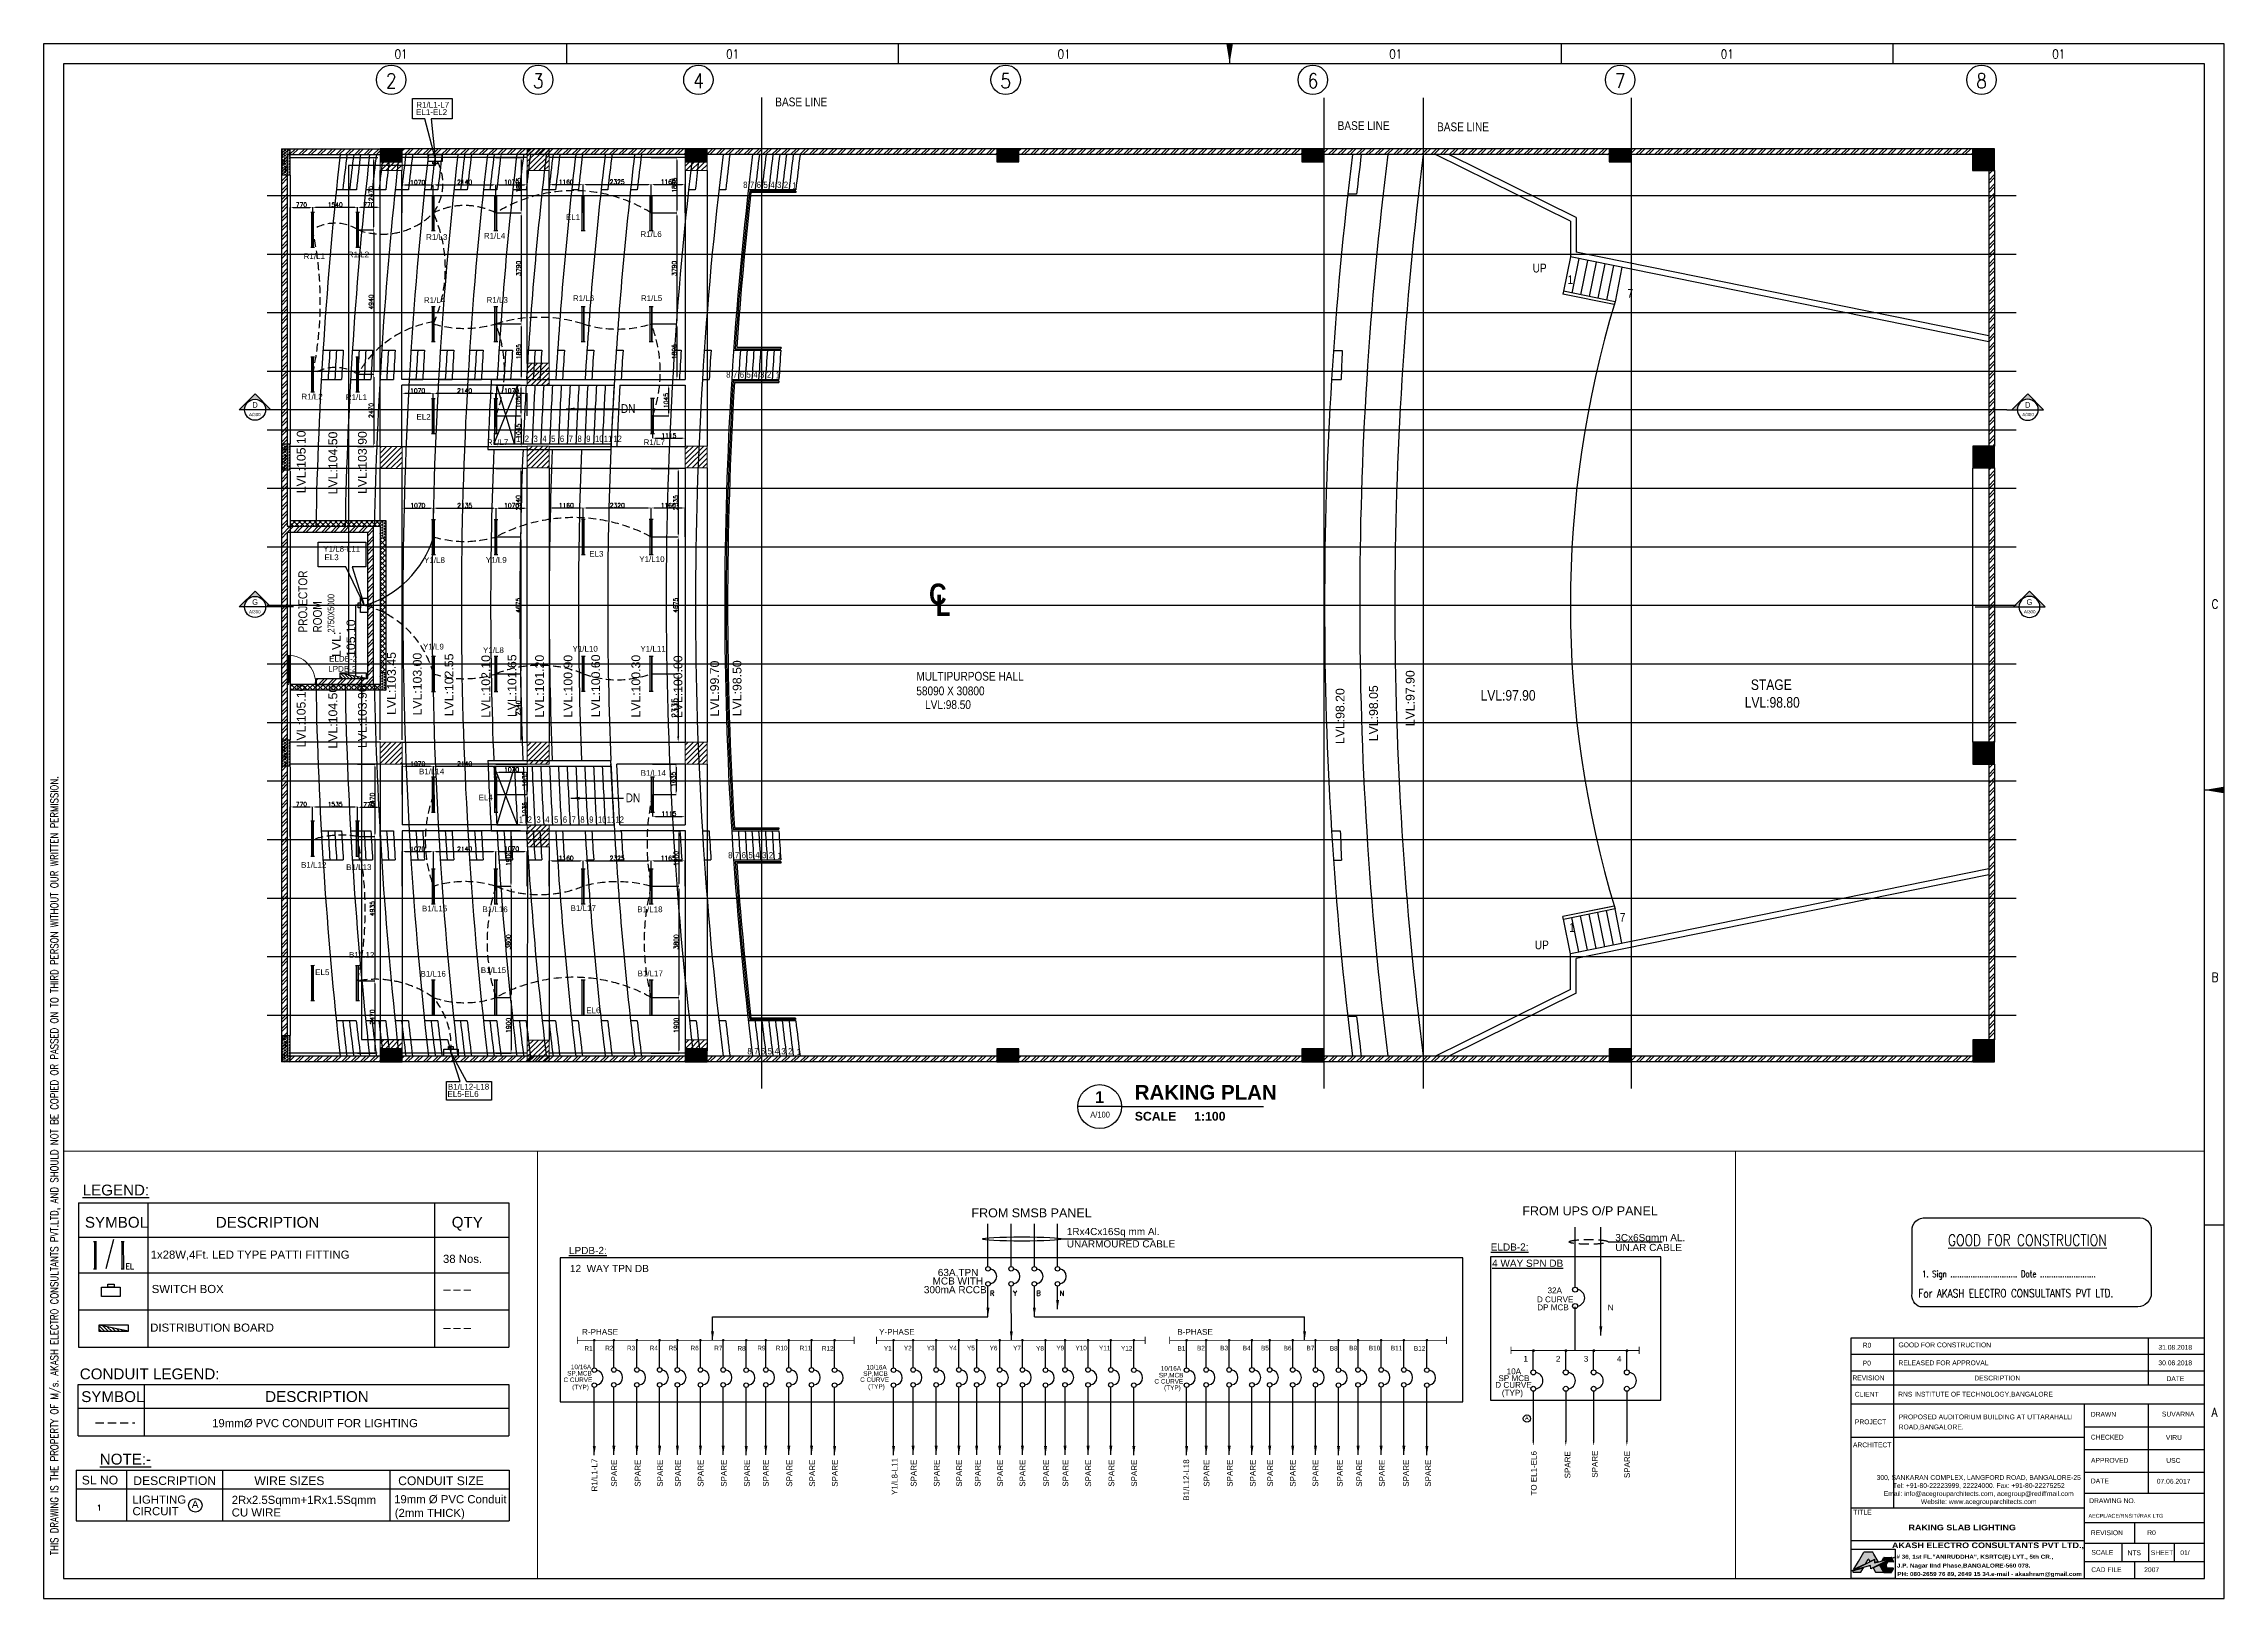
# Paper-space layout 'Layout1' of a CAD drawing. Header units: millimetres. Extents: x -1109 to 2127, y -2519 to -213.
# The model-space entities are those that its viewports show. They can reach past a viewport. Long polylines and large blocks are cut down to what shows.
import ezdxf
from ezdxf.enums import TextEntityAlignment as Align

# ---------------------------------------------------------------- set-up
doc = ezdxf.new("R2010")
doc.units = ezdxf.units.MM
doc.header["$MEASUREMENT"] = 0
doc.header["$PDMODE"] = 35
doc.linetypes.add('DASHED', pattern=[0.75, 0.5, -0.25])
doc.linetypes.add('HIDDEN', pattern=[0.375, 0.25, -0.125])
for name, color, linetype in [('2', 5, 'Continuous'), ('3', 6, 'Continuous'), ('4', 7, 'Continuous'), ('4 ', 7, 'Continuous'), ('5', 2, 'Continuous'), ('A-BELW', 8, 'Continuous'), ('A-DIM', 3, 'Continuous'), ('A-DIMN-100', 5, 'Continuous'), ('A-DIMN-200', 5, 'Continuous'), ('A-DOOR', 4, 'Continuous'), ('A-HATH-MSNY', 9, 'Continuous'), ('A-REFR-SECT', 2, 'Continuous'), ('A-REFR-TARG-100', 7, 'Continuous'), ('A-REFR-TITL-100', 2, 'Continuous'), ('A-STCS-RAIL', 14, 'Continuous'), ('A-STCS-STEP', 4, 'Continuous'), ('A-TEXT-NOTE-100', 4, 'Continuous'), ('A-TEXT-NOTE-150', 4, 'Continuous'), ('A-TITL-NOTE', 7, 'Continuous'), ('A-WALL-MSNY', 3, 'Continuous'), ('A-WNDW', 4, 'Continuous'), ('BEAMSZ', 3, 'Continuous'), ('BOR1', 5, 'Continuous'), ('ELE-CONDUIT', 8, 'DASHED'), ('Light', 142, 'Continuous'), ('LIGHTING CONDUIT', 1, 'Continuous'), ('LIGHTING LAYOUT', 21, 'Continuous'), ('S TRUSS', 6, 'Continuous'), ('S-BAR', 1, 'Continuous'), ('S-BEAM', 6, 'Continuous'), ('S-BEAMDASH', 4, 'HIDDEN'), ('S-COL', 200, 'Continuous'), ('S-HATH-CONC', 253, 'Continuous'), ('SMOKE', 10, 'Continuous'), ('TITLE-LOGO-TEXT', 8, 'Continuous')]:
    doc.layers.add(name, color=color, linetype=linetype)
for name, color, linetype, lineweight in [('ELE', 7, 'Continuous', 25), ('S-SUNKEN HATCH', 253, 'Continuous', 30), ('STR COL', 200, 'Continuous', 15), ('STR HATCH', 25, 'Continuous', 15)]:
    doc.layers.add(name, color=color, linetype=linetype, lineweight=lineweight)
doc.styles.add('ARIAL', font='arial.ttf', dxfattribs={"width": 0.8})
doc.styles.add('ARIAL-TITLE', font='arialbd.ttf')
doc.styles.add('Ariel bold', font='')
doc.styles.add('DTP$0$STANDARD1', font='simplex.shx', dxfattribs={"width": 0.7})
doc.styles.add('Ground$0$SIMPLEX', font='simplex.shx')
doc.styles.add('RomanS', font='romans.shx')
doc.styles.add('ROMANS-TITLE', font='ROMANS.shx', dxfattribs={"width": 0.8})
doc.styles.add('SIMPLEX', font='simplex.shx', dxfattribs={"width": 0.7})
doc.styles.get("Standard").update_dxf_attribs({"font": 'arial.ttf'})
doc.styles.add('style1', font='romans.shx')
doc.styles.add('title text (ashram)', font='romans.shx', dxfattribs={"width": 0.8})
doc.styles.add('WSA-NOTES', font='', dxfattribs={"width": 0.8, "height": 180})
doc.styles.get('Ariel bold').set_extended_font_data('Arial Black')
doc.styles.get('WSA-NOTES').set_extended_font_data('RomanS')
doc.dimstyles.new('FF_DIM-150', dxfattribs={"dimtxt": 525, "dimasz": 500, "dimexe": 0, "dimexo": 0, "dimgap": 15, "dimtad": 1, "dimdec": 0, "dimrnd": 5, "dimzin": 1, "dimdsep": 46, "dimtxsty": 'RomanS', "dimblk1": 'OBLIQUE', "dimblk2": 'OBLIQUE', "dimcen": 0, "dimclrd": 9, "dimclre": 9, "dimclrt": 4, "dimadec": 0, "dimazin": 0, "dimtfac": 1, "dimtdec": 0, "dimtofl": 0, "dimtmove": 1, "dimatfit": 3, "dimfxl": 0, "dimtolj": 1, "dimtzin": 0, "dimlwd": -1, "dimlwe": 25, "dimarcsym": 0})
doc.dimstyles.get("Standard").update_dxf_attribs({"dimtxt": 0.18, "dimasz": 0.18, "dimexe": 0.18, "dimexo": 0.0625, "dimgap": 0.09, "dimtad": 0, "dimtih": 1, "dimtoh": 1, "dimdec": 4, "dimzin": 0, "dimdsep": 46, "dimtxsty": 'Standard', "dimcen": 0.09, "dimadec": 0, "dimazin": 0, "dimtfac": 1, "dimtdec": 4, "dimtofl": 0, "dimtmove": 0, "dimatfit": 3, "dimfxl": 0, "dimtolj": 1, "dimtzin": 0, "dimarcsym": 0})
pattern_1 = [(45, (9958030.07, -1197376.55), (-88.38835, 88.38835), [])]
pattern_2 = [(330.0000028, (3194328.085, -671753), (81.1898793, 46.8750039), [46.875, -46.875]), (30.0000028, (3194328.085, -671753), (-4.5e-06, 93.7499999), [46.875, -46.875]), (270.0000028, (3194368.68, -671729.566), (81.1898838, -46.874996), [46.875, -46.875])]
pattern_3 = [(45, (2893708.09, -312392.41), (-88.3883476, 88.3883476), [])]

# ---------------------------------------------------------------- blocks, each defined once
blk = doc.blocks.new('II')
at = {"layer": 'BOR1'}
for p, q in [((6554.27, 1100.95), (6554.27, 1097.3)), ((6615.04, 1100.95), (6615.04, 1097.3)), ((6675.81, 1100.95), (6675.81, 1097.3)), ((6736.58, 1100.95), (6736.58, 1097.3)), ((6797.34, 1100.95), (6797.34, 1097.3)), ((6858.11, 964.22), (6854.47, 964.22)), ((6858.11, 964.22), (6854.47, 964.22)), ((6858.11, 884.48), (6854.47, 884.48))]:
    blk.add_line(p, q, dxfattribs=at)
for points in [[(6458.43, 816.11), (6858.11, 816.11), (6858.11, 1100.95), (6458.43, 1100.95)], [(6462.07, 819.76), (6854.47, 819.76), (6854.47, 1097.3), (6462.07, 1097.3)]]:
    blk.add_lwpolyline(points, close=True, dxfattribs=at)
for points in [[(6676.42, 1100.98), (6675.2, 1100.98), (6675.81, 1097.3)], [(6858.14, 963.61), (6858.14, 964.84), (6854.47, 964.22)]]:
    blk.add_solid(points, dxfattribs=at)
at = {"layer": 'BOR1', "style": 'SIMPLEX', "width": 0.840955}
for s, height, p in [('01', 1.635, (6522.76, 1098.24)), ('01', 1.635, (6583.53, 1098.24)), ('01', 1.635, (6644.29, 1098.24)), ('01', 1.635, (6705.06, 1098.24)), ('01', 1.635, (6765.83, 1098.24)), ('01', 1.635, (6826.6, 1098.24)), ('C', 1.64, (6855.8, 997.46)), ('B', 1.64, (6855.8, 929.1)), ('A', 1.64, (6855.8, 849.35))]:
    blk.add_text(s, height=height, dxfattribs=at).set_placement(p)
blk.add_text('THIS DRAWING IS THE PROPERTY OF M/s. AKASH ELECTRO CONSULTANTS PVT.LTD, AND SHOULD NOT BE COPIED OR PASSED ON TO THIRD PERSON WITHOUT OUR WRITTEN PERMISSION.', height=1.36253, rotation=90, dxfattribs=at).set_placement((6461.07, 824.01))
blk = doc.blocks.new('AEC SYMB')
h = blk.add_hatch(color=1)
h.paths.add_polyline_path([(2228721, -4147585, 0.2679492), (2228706, -4147594), (2228557, -4147853), (2229395, -4147614, 0.2256678), (2229334, -4147585)])
h.paths.add_polyline_path([(2228713, -4148887), (2229368, -4148887, 0.2679492), (2229382, -4148879), (2229433, -4148791), (2229549, -4148590, 0.5773503), (2229518, -4148536), (2229066, -4148536, -0.2679492), (2229035, -4148518), (2228896, -4148277, -0.2679492), (2228896, -4148242), (2229041, -4147992, -0.2679492), (2229055, -4147983), (2229518, -4147983, 0.5773503), (2229549, -4147930), (2229414, -4147696), (2228390, -4148193), (2228351, -4148260)])
at = {"layer": '2'}
h = blk.add_hatch(color=5, dxfattribs=at)
h.paths.add_polyline_path([(2226487, -4147947), (2226099, -4148618), (2227098, -4148133), (2227326, -4147738, -0.5773503), (2227366, -4147738), (2227485, -4147946), (2227914, -4147734), (2227920, -4148036), (2228203, -4147953), (2227824, -4147295), (2227735, -4147142, 0.2679492), (2227715, -4147130), (2226971, -4147130, 0.2679492), (2226951, -4147142)])
h.paths.add_polyline_path([(2226862, -4148592), (2226926, -4148481), (2226066, -4148726), (2226012, -4148819, 0.5773503), (2226043, -4148872), (2226687, -4148872, 0.2679492), (2226707, -4148861)])
h.paths.add_polyline_path([(2228713, -4148887), (2228329, -4148222), (2227772, -4148492), (2227985, -4148863, 0.2679492), (2228028, -4148887)])
at = {"layer": '5'}
blk.add_hatch(color=2, dxfattribs=at).paths.add_polyline_path([(2225860, -4148759), (2226256, -4148567), (2227895, -4147772), (2227899, -4148065), (2228256, -4147964), (2229594, -4147583), (2228909, -4147915), (2227560, -4148570), (2227555, -4148277), (2226213, -4148659)])
at = {"color": 1}
for p, q in [((2228351, -4148260), (2228390, -4148193)), ((2228390, -4148193), (2229414, -4147696)), ((2228557, -4147853), (2228706, -4147594)), ((2228557, -4147853), (2229395, -4147614)), ((2228721, -4147585), (2229334, -4147585)), ((2228896, -4148242), (2229041, -4147992)), ((2229518, -4147983), (2229055, -4147983)), ((2229414, -4147696), (2229549, -4147930)), ((2228713, -4148887), (2229368, -4148887)), ((2229035, -4148518), (2228896, -4148277)), ((2229518, -4148536), (2229066, -4148536)), ((2229382, -4148879), (2229433, -4148791)), ((2229433, -4148791), (2229549, -4148590))]:
    blk.add_line(p, q, dxfattribs=at)
for centre, radius, start, end in [((2228721, -4147602), 16.7, 90, 150), ((2229055, -4148000), 16.7, 90, 150), ((2229334, -4147664), 78.6, 39.13282, 90), ((2229518, -4147947), 35.7, 270, 30), ((2228927, -4148260), 35.7, 150, 210), ((2229066, -4148500), 35.7, 210, 270), ((2229368, -4148870), 16.7, 270, 330), ((2229518, -4148572), 35.7, 330, 90)]:
    blk.add_arc(centre, radius, start, end, dxfattribs=at)
at = {"layer": '2', "color": 5}
for p, q in [((2226099, -4148618), (2226487, -4147947)), ((2226099, -4148618), (2227098, -4148133)), ((2226487, -4147947), (2226951, -4147142)), ((2227715, -4147130), (2226971, -4147130)), ((2227098, -4148133), (2227326, -4147738)), ((2227366, -4147738), (2227485, -4147946)), ((2227485, -4147946), (2227914, -4147734)), ((2227824, -4147295), (2227735, -4147142)), ((2227772, -4148492), (2228329, -4148222)), ((2228203, -4147953), (2227824, -4147295)), ((2227920, -4148036), (2227914, -4147734)), ((2228203, -4147953), (2227920, -4148036)), ((2228713, -4148887), (2228329, -4148222)), ((2226012, -4148819), (2226066, -4148726)), ((2226043, -4148872), (2226687, -4148872)), ((2226066, -4148726), (2226926, -4148481)), ((2226707, -4148861), (2226862, -4148592)), ((2226862, -4148592), (2226926, -4148481)), ((2227772, -4148492), (2227985, -4148863)), ((2228713, -4148887), (2228028, -4148887))]:
    blk.add_line(p, q, dxfattribs=at)
at = {"layer": '2'}
blk.add_lwpolyline([(2225852, -4146855), (2229695, -4146855), (2229695, -4149419), (2225852, -4149419)], close=True, dxfattribs=at)
at = {"layer": '2', "color": 5}
for centre, radius, start, end in [((2226971, -4147153), 22.8, 90, 150), ((2227346, -4147750), 22.8, 30, 150), ((2227715, -4147153), 22.8, 30, 90), ((2226043, -4148837), 35.7, 150, 270), ((2226687, -4148850), 22.8, 270, 330), ((2228028, -4148838), 49.1, 210, 270)]:
    blk.add_arc(centre, radius, start, end, dxfattribs=at)
at = {"layer": '5', "color": 2}
blk.add_lwpolyline([(2229594, -4147583), (2228909, -4147915), (2227560, -4148570), (2227555, -4148277), (2226213, -4148659), (2225860, -4148759), (2226256, -4148567), (2227895, -4147772), (2227899, -4148065), (2228256, -4147964)], close=True, dxfattribs=at)
blk = doc.blocks.new('GFC')
at = {"layer": 'TITLE-LOGO-TEXT', "color": 7}
blk.add_lwpolyline([(7169902, -3302460), (7179439, -3302460, -0.489664), (7180056, -3303017), (7180061, -3305844, -0.407141), (7179446, -3306468), (7169660, -3306468, -0.374087), (7169292, -3305857), (7169287, -3303030, -0.471456)], format="xyb", close=True, dxfattribs=at)
at = {"layer": 'TITLE-LOGO-TEXT', "color": 7, "style": 'DTP$0$STANDARD1', "width": 0.8}
blk.add_text('%%UGOOD FOR CONSTRUCTION', height=505.63, rotation=0.0685, dxfattribs=at).set_placement((7174479, -3303714, 0), align=Align.CENTER)
for s, height, p in [('1. Sign .............................. Date .........................', 292.66, (7169732, -3305131)), ('For AKASH ELECTRO CONSULTANTS PVT LTD.', 365.82, (7169577, -3306039))]:
    blk.add_text(s, height=height, rotation=0.0685, dxfattribs=at).set_placement(p)
blk = doc.blocks.new('A$C07F558E8')
at = {"layer": 'A-DOOR', "color": 8, "linetype": 'Continuous', "lineweight": 0}
for p, q in [((36, 61), (36, 990)), ((63, 61), (63, 989)), ((36, 102), (0, 102)), ((0, 102), (0, 0)), ((0, 0), (36, 0)), ((36, 61), (36, 102)), ((36, 61), (63, 61)), ((36, 0), (51, 15)), ((51, 15), (51, 61)), ((949, 15), (949, 61)), ((964, 61), (949, 61)), ((964, 0), (949, 15)), ((964, 102), (1000, 102)), ((964, 61), (964, 102)), ((1000, 0), (964, 0)), ((1000, 102), (1000, 0))]:
    blk.add_line(p, q, dxfattribs=at)
blk.add_arc((36, 61), 928, 359.9996, 90, dxfattribs=at)
blk = doc.blocks.new('A-SEC-REF-ARROW-1')
at = {"layer": 'A-REFR-SECT'}
h = blk.add_hatch(color=8, dxfattribs=at)
edge = h.paths.add_edge_path()
edge.add_line((0, 904), (0, 600))
edge.add_ellipse((0, 0), major_axis=(424, 424), ratio=1, start_angle=45, end_angle=135)
edge.add_ellipse((0, 0), major_axis=(424, 424), ratio=1, start_angle=135, end_angle=225)
edge.add_line((0, -600), (0, -904))
edge.add_line((0, -904), (-904, 0))
edge.add_line((-904, 0), (0, 904))
at = {"layer": 'A-REFR-SECT', "color": 8, "linetype": 'Continuous', "ltscale": 100}
for p, q in [((-904, 0), (0, 904)), ((0, 904), (0, 600)), ((0, -904), (-904, 0)), ((0, -600), (0, -904))]:
    blk.add_line(p, q, dxfattribs=at)
at = {"layer": 'A-REFR-SECT', "color": 8, "linetype": 'Continuous'}
blk.add_circle((0, 0), 600, dxfattribs=at)
blk = doc.blocks.new('A-SEC-REF-1')
at = {"layer": 'A-REFR-SECT', "ltscale": 800}
blk.add_line((-600, 0), (600, 0), dxfattribs=at)
at = {"layer": 'A-REFR-SECT', "color": 4, "linetype": 'Continuous', "style": 'ARIAL', "width": 0.8}
for tag, height, p in [('SECTION-LETTER', 320, (-1, 276)), ('DRAWING-REF', 180, (15, -270))]:
    blk.add_attdef(tag, text='', height=height, dxfattribs=at).set_placement(p, align=Align.MIDDLE)
blk = doc.blocks.new('A-DETAIL-TITLE-100')
at = {"layer": 'A-REFR-TITL-100', "linetype": 'Continuous'}
blk.add_line((0, 0), (-1500, 0), dxfattribs=at)
blk.add_circle((-750, 0), 750, dxfattribs=at)
at = {"layer": 'A-REFR-TITL-100', "color": 4, "style": 'ARIAL-TITLE'}
for tag, p, height in [('TITLE1', (450, 937), 500), ('TITLE2', (450, 237), 500), ('SCALE1', (450, -480), 300), ('SCALE2', (2479, -480), 300)]:
    blk.add_attdef(tag, p, '', height=height, dxfattribs=at)
at = {"layer": 'A-REFR-TITL-100', "color": 4, "linetype": 'Continuous', "style": 'ARIAL-TITLE'}
blk.add_attdef('DRWG-NO', text='', height=400, dxfattribs=at).set_placement((-751, 326), align=Align.MIDDLE)
at = {"layer": 'A-REFR-TITL-100', "color": 4, "linetype": 'Continuous', "style": 'ARIAL', "width": 0.8}
blk.add_attdef('DRAWING-REF', text='', height=200, dxfattribs=at).set_placement((-735, -270), align=Align.MIDDLE)
blk = doc.blocks.new('*D221')
at = {"layer": 'A-DIMN-100', "color": 9, "lineweight": 25}
for p, q in [((9972564, -1215639), (9973413, -1215639)), ((9972564, -1220315), (9973413, -1220315))]:
    blk.add_line(p, q, dxfattribs=at)
at = {"layer": 'A-DIMN-100', "color": 9}
blk.add_line((9973413, -1215739), (9973413, -1220215), dxfattribs=at)
for points in [[(9973429, -1215739), (9973396, -1215739), (9973413, -1215639)], [(9973396, -1220215), (9973429, -1220215), (9973413, -1220315)]]:
    blk.add_solid(points, dxfattribs=at)
at = {"layer": 'Defpoints', "color": 0}
for p in [(9972564, -1215639), (9972564, -1220315), (9973413, -1220315)]:
    blk.add_point(p, dxfattribs=at)
at = {"layer": 'A-DIMN-100', "color": 7, "insert": (9973323, -1217977), "char_height": 150, "attachment_point": 5, "rotation": 90, "style": 'RomanS'}
blk.add_mtext('\\A1;4675', dxfattribs=at)
blk = doc.blocks.new('_Oblique')
at = {"color": 0, "linetype": 'ByBlock', "lineweight": -2}
blk.add_line((-0.5, -0.5), (0.5, 0.5), dxfattribs=at)
blk = doc.blocks.new('*D248')
at = {"layer": 'A-DIMN-100', "color": 9, "lineweight": 25}
for p, q in [((9977869, -1215639), (9978790, -1215639)), ((9977869, -1220314), (9978790, -1220314))]:
    blk.add_line(p, q, dxfattribs=at)
at = {"layer": 'A-DIMN-100', "color": 9}
blk.add_line((9978790, -1215739), (9978790, -1220214), dxfattribs=at)
for points in [[(9978807, -1215739), (9978774, -1215739), (9978790, -1215639)], [(9978774, -1220214), (9978807, -1220214), (9978790, -1220314)]]:
    blk.add_solid(points, dxfattribs=at)
at = {"layer": 'Defpoints', "color": 0}
for p in [(9977869, -1215639), (9977869, -1220314), (9978790, -1220314)]:
    blk.add_point(p, dxfattribs=at)
at = {"layer": 'A-DIMN-100', "color": 7, "insert": (9978700, -1217976), "char_height": 150, "attachment_point": 5, "rotation": 90, "style": 'RomanS'}
blk.add_mtext('\\A1;4675', dxfattribs=at)
blk = doc.blocks.new('FTL')
at = {"color": 30}
for p, q in [((-757, 75), (-757, -73)), ((-757, 38), (600, 36)), ((600, 74), (600, -75)), ((-757, -36), (600, -37))]:
    blk.add_line(p, q, dxfattribs=at)
at = {"color": 30, "ltscale": 450, "const_width": 20}
blk.add_lwpolyline([(-757, 1), (600, -1)], dxfattribs=at)
at = {"color": 30}
for tag, p in [('TYPE', (568, 0, 0)), ('WATTS', (568, -6, 0))]:
    blk.add_attdef(tag, p, '', height=2.5, dxfattribs=at)
blk = doc.blocks.new('*D210')
at = {"layer": 'A-DIMN-100', "color": 9, "lineweight": 25}
for p, q in [((9967834, -1230807), (9968424, -1230807)), ((9967834, -1233274), (9968424, -1233274))]:
    blk.add_line(p, q, dxfattribs=at)
at = {"layer": 'A-DIMN-100', "color": 9}
blk.add_line((9968424, -1230907), (9968424, -1233174), dxfattribs=at)
for points in [[(9968441, -1230907), (9968407, -1230907), (9968424, -1230807)], [(9968407, -1233174), (9968441, -1233174), (9968424, -1233274)]]:
    blk.add_solid(points, dxfattribs=at)
at = {"layer": 'Defpoints', "color": 0}
for p in [(9967834, -1230807), (9967834, -1233274), (9968424, -1233274)]:
    blk.add_point(p, dxfattribs=at)
at = {"layer": 'A-DIMN-100', "color": 7, "insert": (9968334, -1232040), "char_height": 150, "attachment_point": 5, "rotation": 90, "style": 'RomanS'}
blk.add_mtext('\\A1;2470', dxfattribs=at)
blk = doc.blocks.new('*D226')
at = {"layer": 'A-DIMN-100', "color": 9, "lineweight": 25}
for p, q in [((9970424, -1224438), (9970424, -1223477)), ((9972562, -1224438), (9972562, -1223477))]:
    blk.add_line(p, q, dxfattribs=at)
at = {"layer": 'A-DIMN-100', "color": 9}
blk.add_line((9970524, -1223477), (9972462, -1223477), dxfattribs=at)
for points in [[(9970524, -1223460), (9970524, -1223494), (9970424, -1223477)], [(9972462, -1223494), (9972462, -1223460), (9972562, -1223477)]]:
    blk.add_solid(points, dxfattribs=at)
at = {"layer": 'Defpoints', "color": 0}
for p in [(9972562, -1223477), (9970424, -1224438), (9972562, -1224438)]:
    blk.add_point(p, dxfattribs=at)
at = {"layer": 'A-DIMN-100', "color": 7, "insert": (9971493, -1223387), "char_height": 150, "attachment_point": 5, "style": 'RomanS'}
blk.add_mtext('\\A1;2140', dxfattribs=at)
blk = doc.blocks.new('*D225')
at = {"layer": 'A-DIMN-100', "color": 9, "lineweight": 25}
for p, q in [((9969355, -1224438), (9969355, -1223477)), ((9970424, -1224438), (9970424, -1223477))]:
    blk.add_line(p, q, dxfattribs=at)
at = {"layer": 'A-DIMN-100', "color": 9}
blk.add_line((9969455, -1223477), (9970324, -1223477), dxfattribs=at)
for points in [[(9969455, -1223460), (9969455, -1223494), (9969355, -1223477)], [(9970324, -1223494), (9970324, -1223460), (9970424, -1223477)]]:
    blk.add_solid(points, dxfattribs=at)
at = {"layer": 'Defpoints', "color": 0}
for p in [(9970424, -1223477), (9969355, -1224438), (9970424, -1224438)]:
    blk.add_point(p, dxfattribs=at)
at = {"layer": 'A-DIMN-100', "color": 7, "insert": (9969890, -1223387), "char_height": 150, "attachment_point": 5, "style": 'RomanS'}
blk.add_mtext('\\A1;1070', dxfattribs=at)
blk = doc.blocks.new('*D233')
at = {"layer": 'A-DIMN-100', "color": 9, "lineweight": 25}
for p, q in [((9969355, -1227575), (9969355, -1226388)), ((9970424, -1227575), (9970424, -1226388))]:
    blk.add_line(p, q, dxfattribs=at)
at = {"layer": 'A-DIMN-100', "color": 9}
blk.add_line((9969455, -1226388), (9970324, -1226388), dxfattribs=at)
for points in [[(9969455, -1226371), (9969455, -1226404), (9969355, -1226388)], [(9970324, -1226404), (9970324, -1226371), (9970424, -1226388)]]:
    blk.add_solid(points, dxfattribs=at)
at = {"layer": 'Defpoints', "color": 0}
for p in [(9970424, -1226388), (9969355, -1227575), (9970424, -1227575)]:
    blk.add_point(p, dxfattribs=at)
at = {"layer": 'A-DIMN-100', "color": 7, "insert": (9969890, -1226298), "char_height": 150, "attachment_point": 5, "style": 'RomanS'}
blk.add_mtext('\\A1;1070', dxfattribs=at)
blk = doc.blocks.new('*D231')
at = {"layer": 'A-DIMN-100', "color": 9, "lineweight": 25}
for p, q in [((9972562, -1227575), (9973077, -1227575)), ((9972562, -1231376), (9973077, -1231376))]:
    blk.add_line(p, q, dxfattribs=at)
at = {"layer": 'A-DIMN-100', "color": 9}
blk.add_line((9973077, -1227675), (9973077, -1231276), dxfattribs=at)
for points in [[(9973093, -1227675), (9973060, -1227675), (9973077, -1227575)], [(9973060, -1231276), (9973093, -1231276), (9973077, -1231376)]]:
    blk.add_solid(points, dxfattribs=at)
at = {"layer": 'Defpoints', "color": 0}
for p in [(9972562, -1227575), (9972562, -1231376), (9973077, -1231376)]:
    blk.add_point(p, dxfattribs=at)
at = {"layer": 'A-DIMN-100', "color": 7, "insert": (9972987, -1229476), "char_height": 150, "attachment_point": 5, "rotation": 90, "style": 'RomanS'}
blk.add_mtext('\\A1;3800', dxfattribs=at)
blk = doc.blocks.new('*D234')
at = {"layer": 'A-DIMN-100', "color": 9, "lineweight": 25}
for p, q in [((9970424, -1227575), (9970424, -1226388)), ((9972562, -1227575), (9972562, -1226388))]:
    blk.add_line(p, q, dxfattribs=at)
at = {"layer": 'A-DIMN-100', "color": 9}
blk.add_line((9970524, -1226388), (9972462, -1226388), dxfattribs=at)
for points in [[(9970524, -1226371), (9970524, -1226404), (9970424, -1226388)], [(9972462, -1226404), (9972462, -1226371), (9972562, -1226388)]]:
    blk.add_solid(points, dxfattribs=at)
at = {"layer": 'Defpoints', "color": 0}
for p in [(9972562, -1226388), (9970424, -1227575), (9972562, -1227575)]:
    blk.add_point(p, dxfattribs=at)
at = {"layer": 'A-DIMN-100', "color": 7, "insert": (9971493, -1226298), "char_height": 150, "attachment_point": 5, "style": 'RomanS'}
blk.add_mtext('\\A1;2140', dxfattribs=at)
blk = doc.blocks.new('*D240')
at = {"layer": 'A-DIMN-100', "color": 9, "lineweight": 25}
for p, q in [((9977868, -1227575), (9978812, -1227575)), ((9977868, -1231375), (9978812, -1231375))]:
    blk.add_line(p, q, dxfattribs=at)
at = {"layer": 'A-DIMN-100', "color": 9}
blk.add_line((9978812, -1227675), (9978812, -1231275), dxfattribs=at)
for points in [[(9978829, -1227675), (9978796, -1227675), (9978812, -1227575)], [(9978796, -1231275), (9978829, -1231275), (9978812, -1231375)]]:
    blk.add_solid(points, dxfattribs=at)
at = {"layer": 'Defpoints', "color": 0}
for p in [(9977868, -1227575), (9977868, -1231375), (9978812, -1231375)]:
    blk.add_point(p, dxfattribs=at)
at = {"layer": 'A-DIMN-100', "color": 7, "insert": (9978722, -1229475), "char_height": 150, "attachment_point": 5, "rotation": 90, "style": 'RomanS'}
blk.add_mtext('\\A1;3800', dxfattribs=at)
blk = doc.blocks.new('*D232')
at = {"layer": 'A-DIMN-100', "color": 9, "lineweight": 25}
for p, q in [((9972562, -1231376), (9973077, -1231376)), ((9972562, -1233276), (9973077, -1233276))]:
    blk.add_line(p, q, dxfattribs=at)
at = {"layer": 'A-DIMN-100', "color": 9}
blk.add_line((9973077, -1231476), (9973077, -1233176), dxfattribs=at)
for points in [[(9973093, -1231476), (9973060, -1231476), (9973077, -1231376)], [(9973060, -1233176), (9973093, -1233176), (9973077, -1233276)]]:
    blk.add_solid(points, dxfattribs=at)
at = {"layer": 'Defpoints', "color": 0}
for p in [(9972562, -1231376), (9972562, -1233276), (9973077, -1233276)]:
    blk.add_point(p, dxfattribs=at)
at = {"layer": 'A-DIMN-100', "color": 7, "insert": (9972987, -1232326), "char_height": 150, "attachment_point": 5, "rotation": 90, "style": 'RomanS'}
blk.add_mtext('\\A1;1900', dxfattribs=at)
blk = doc.blocks.new('*D241')
at = {"layer": 'A-DIMN-100', "color": 9, "lineweight": 25}
for p, q in [((9977868, -1231375), (9978812, -1231375)), ((9977868, -1233275), (9978812, -1233275))]:
    blk.add_line(p, q, dxfattribs=at)
at = {"layer": 'A-DIMN-100', "color": 9}
blk.add_line((9978812, -1231475), (9978812, -1233175), dxfattribs=at)
for points in [[(9978829, -1231475), (9978796, -1231475), (9978812, -1231375)], [(9978796, -1233175), (9978829, -1233175), (9978812, -1233275)]]:
    blk.add_solid(points, dxfattribs=at)
at = {"layer": 'Defpoints', "color": 0}
for p in [(9977868, -1231375), (9977868, -1233275), (9978812, -1233275)]:
    blk.add_point(p, dxfattribs=at)
at = {"layer": 'A-DIMN-100', "color": 7, "insert": (9978722, -1232325), "char_height": 150, "attachment_point": 5, "rotation": 90, "style": 'RomanS'}
blk.add_mtext('\\A1;1900', dxfattribs=at)
blk = doc.blocks.new('*D205')
at = {"layer": 'A-DIMN-100', "color": 9, "lineweight": 25}
for p, q in [((9965530, -1225871), (9965530, -1224864)), ((9966298, -1225871), (9966298, -1224864))]:
    blk.add_line(p, q, dxfattribs=at)
at = {"layer": 'A-DIMN-100', "color": 9}
blk.add_line((9965630, -1224864), (9966198, -1224864), dxfattribs=at)
for points in [[(9965630, -1224848), (9965630, -1224881), (9965530, -1224864)], [(9966198, -1224881), (9966198, -1224848), (9966298, -1224864)]]:
    blk.add_solid(points, dxfattribs=at)
at = {"layer": 'Defpoints', "color": 0}
for p in [(9966298, -1224864), (9965530, -1225871), (9966298, -1225871)]:
    blk.add_point(p, dxfattribs=at)
at = {"layer": 'A-DIMN-100', "color": 7, "insert": (9965914, -1224774), "char_height": 150, "attachment_point": 5, "style": 'RomanS'}
blk.add_mtext('\\A1;770', dxfattribs=at)
blk = doc.blocks.new('*D206')
at = {"layer": 'A-DIMN-100', "color": 9, "lineweight": 25}
for p, q in [((9966298, -1225871), (9966298, -1224864)), ((9967834, -1225871), (9967834, -1224864))]:
    blk.add_line(p, q, dxfattribs=at)
at = {"layer": 'A-DIMN-100', "color": 9}
blk.add_line((9966398, -1224864), (9967734, -1224864), dxfattribs=at)
for points in [[(9966398, -1224848), (9966398, -1224881), (9966298, -1224864)], [(9967734, -1224881), (9967734, -1224848), (9967834, -1224864)]]:
    blk.add_solid(points, dxfattribs=at)
at = {"layer": 'Defpoints', "color": 0}
for p in [(9967834, -1224864), (9966298, -1225871), (9967834, -1225871)]:
    blk.add_point(p, dxfattribs=at)
at = {"layer": 'A-DIMN-100', "color": 7, "insert": (9967066, -1224774), "char_height": 150, "attachment_point": 5, "style": 'RomanS'}
blk.add_mtext('\\A1;1535', dxfattribs=at)
blk = doc.blocks.new('*D208')
at = {"layer": 'A-DIMN-100', "color": 9, "lineweight": 25}
for p, q in [((9967834, -1223404), (9968424, -1223404)), ((9967834, -1225871), (9968424, -1225871))]:
    blk.add_line(p, q, dxfattribs=at)
at = {"layer": 'A-DIMN-100', "color": 9}
blk.add_line((9968424, -1223504), (9968424, -1225771), dxfattribs=at)
for points in [[(9968441, -1223504), (9968407, -1223504), (9968424, -1223404)], [(9968407, -1225771), (9968441, -1225771), (9968424, -1225871)]]:
    blk.add_solid(points, dxfattribs=at)
at = {"layer": 'Defpoints', "color": 0}
for p in [(9967834, -1223404), (9967834, -1225871), (9968424, -1225871)]:
    blk.add_point(p, dxfattribs=at)
at = {"layer": 'A-DIMN-100', "color": 7, "insert": (9968334, -1224637), "char_height": 150, "attachment_point": 5, "rotation": 90, "style": 'RomanS'}
blk.add_mtext('\\A1;2470', dxfattribs=at)
blk = doc.blocks.new('*D209')
at = {"layer": 'A-DIMN-100', "color": 9, "lineweight": 25}
for p, q in [((9967834, -1225871), (9968424, -1225871)), ((9967834, -1230807), (9968424, -1230807))]:
    blk.add_line(p, q, dxfattribs=at)
at = {"layer": 'A-DIMN-100', "color": 9}
blk.add_line((9968424, -1225971), (9968424, -1230707), dxfattribs=at)
for points in [[(9968441, -1225971), (9968407, -1225971), (9968424, -1225871)], [(9968407, -1230707), (9968441, -1230707), (9968424, -1230807)]]:
    blk.add_solid(points, dxfattribs=at)
at = {"layer": 'Defpoints', "color": 0}
for p in [(9967834, -1225871), (9967834, -1230807), (9968424, -1230807)]:
    blk.add_point(p, dxfattribs=at)
at = {"layer": 'A-DIMN-100', "color": 7, "insert": (9968334, -1228339), "char_height": 150, "attachment_point": 5, "rotation": 90, "style": 'RomanS'}
blk.add_mtext('\\A1;4935', dxfattribs=at)
blk = doc.blocks.new('*D207')
at = {"layer": 'A-DIMN-100', "color": 9, "lineweight": 25}
for p, q in [((9967834, -1225871), (9967834, -1224874)), ((9968602, -1225871), (9968602, -1224874))]:
    blk.add_line(p, q, dxfattribs=at)
at = {"layer": 'A-DIMN-100', "color": 9}
blk.add_line((9967934, -1224874), (9968502, -1224874), dxfattribs=at)
for points in [[(9967934, -1224857), (9967934, -1224890), (9967834, -1224874)], [(9968502, -1224890), (9968502, -1224857), (9968602, -1224874)]]:
    blk.add_solid(points, dxfattribs=at)
at = {"layer": 'Defpoints', "color": 0}
for p in [(9968602, -1224874), (9967834, -1225871), (9968602, -1225871)]:
    blk.add_point(p, dxfattribs=at)
at = {"layer": 'A-DIMN-100', "color": 7, "insert": (9968218, -1224784), "char_height": 150, "attachment_point": 5, "style": 'RomanS'}
blk.add_mtext('\\A1;770', dxfattribs=at)
blk = doc.blocks.new('*D222')
at = {"layer": 'A-DIMN-100', "color": 9, "lineweight": 25}
for p, q in [((9972564, -1220315), (9973413, -1220315)), ((9972564, -1222653), (9973413, -1222653))]:
    blk.add_line(p, q, dxfattribs=at)
at = {"layer": 'A-DIMN-100', "color": 9}
blk.add_line((9973413, -1220415), (9973413, -1222553), dxfattribs=at)
for points in [[(9973429, -1220415), (9973396, -1220415), (9973413, -1220315)], [(9973396, -1222553), (9973429, -1222553), (9973413, -1222653)]]:
    blk.add_solid(points, dxfattribs=at)
at = {"layer": 'Defpoints', "color": 0}
for p in [(9972564, -1220315), (9972564, -1222653), (9973413, -1222653)]:
    blk.add_point(p, dxfattribs=at)
at = {"layer": 'A-DIMN-100', "color": 7, "insert": (9973323, -1221484), "char_height": 150, "attachment_point": 5, "rotation": 90, "style": 'RomanS'}
blk.add_mtext('\\A1;2340', dxfattribs=at)
blk = doc.blocks.new('*D227')
at = {"layer": 'A-DIMN-100', "color": 9, "lineweight": 25}
for p, q in [((9972562, -1224438), (9972562, -1223680)), ((9973630, -1224438), (9973630, -1223680))]:
    blk.add_line(p, q, dxfattribs=at)
at = {"layer": 'A-DIMN-100', "color": 9}
blk.add_line((9972662, -1223680), (9973530, -1223680), dxfattribs=at)
for points in [[(9972662, -1223663), (9972662, -1223696), (9972562, -1223680)], [(9973530, -1223696), (9973530, -1223663), (9973630, -1223680)]]:
    blk.add_solid(points, dxfattribs=at)
at = {"layer": 'Defpoints', "color": 0}
for p in [(9973630, -1223680), (9972562, -1224438), (9973630, -1224438)]:
    blk.add_point(p, dxfattribs=at)
at = {"layer": 'A-DIMN-100', "color": 7, "insert": (9973096, -1223590), "char_height": 150, "attachment_point": 5, "style": 'RomanS'}
blk.add_mtext('\\A1;1070', dxfattribs=at)
blk = doc.blocks.new('*D229')
at = {"layer": 'A-DIMN-100', "color": 9, "lineweight": 25}
for p, q in [((9972562, -1224438), (9973630, -1224438)), ((9972627, -1225475), (9973630, -1225475))]:
    blk.add_line(p, q, dxfattribs=at)
at = {"layer": 'A-DIMN-100', "color": 9}
blk.add_line((9973630, -1224538), (9973630, -1225375), dxfattribs=at)
for points in [[(9973647, -1224538), (9973614, -1224538), (9973630, -1224438)], [(9973614, -1225375), (9973647, -1225375), (9973630, -1225475)]]:
    blk.add_solid(points, dxfattribs=at)
at = {"layer": 'Defpoints', "color": 0}
for p in [(9972562, -1224438), (9972627, -1225475), (9973630, -1225475)]:
    blk.add_point(p, dxfattribs=at)
at = {"layer": 'A-DIMN-100', "color": 7, "insert": (9973540, -1224957), "char_height": 150, "attachment_point": 5, "rotation": 90, "style": 'RomanS'}
blk.add_mtext('\\A1;1035', dxfattribs=at)
blk = doc.blocks.new('*D228')
at = {"layer": 'A-DIMN-100', "color": 9, "lineweight": 25}
for p, q in [((9972562, -1223401), (9973630, -1223401)), ((9972562, -1224438), (9973630, -1224438))]:
    blk.add_line(p, q, dxfattribs=at)
at = {"layer": 'A-DIMN-100', "color": 9}
blk.add_line((9973630, -1223501), (9973630, -1224338), dxfattribs=at)
for points in [[(9973647, -1223501), (9973613, -1223501), (9973630, -1223401)], [(9973613, -1224338), (9973647, -1224338), (9973630, -1224438)]]:
    blk.add_solid(points, dxfattribs=at)
at = {"layer": 'Defpoints', "color": 0}
for p in [(9972562, -1223401), (9972562, -1224438), (9973630, -1224438)]:
    blk.add_point(p, dxfattribs=at)
at = {"layer": 'A-DIMN-100', "color": 7, "insert": (9973540, -1223920), "char_height": 150, "attachment_point": 5, "rotation": 90, "style": 'RomanS'}
blk.add_mtext('\\A1;1035', dxfattribs=at)
blk = doc.blocks.new('*D235')
at = {"layer": 'A-DIMN-100', "color": 9, "lineweight": 25}
for p, q in [((9972562, -1227575), (9972562, -1226386)), ((9973630, -1227575), (9973630, -1226386))]:
    blk.add_line(p, q, dxfattribs=at)
at = {"layer": 'A-DIMN-100', "color": 9}
blk.add_line((9972662, -1226386), (9973530, -1226386), dxfattribs=at)
for points in [[(9972662, -1226370), (9972662, -1226403), (9972562, -1226386)], [(9973530, -1226403), (9973530, -1226370), (9973630, -1226386)]]:
    blk.add_solid(points, dxfattribs=at)
at = {"layer": 'Defpoints', "color": 0}
for p in [(9973630, -1226386), (9972562, -1227575), (9973630, -1227575)]:
    blk.add_point(p, dxfattribs=at)
at = {"layer": 'A-DIMN-100', "color": 7, "insert": (9973096, -1226296), "char_height": 150, "attachment_point": 5, "style": 'RomanS'}
blk.add_mtext('\\A1;1070', dxfattribs=at)
blk = doc.blocks.new('*D230')
at = {"layer": 'A-DIMN-100', "color": 9, "lineweight": 25}
for p, q in [((9972562, -1225676), (9973075, -1225676)), ((9972562, -1227575), (9973075, -1227575))]:
    blk.add_line(p, q, dxfattribs=at)
at = {"layer": 'A-DIMN-100', "color": 9}
blk.add_line((9973075, -1225776), (9973075, -1227475), dxfattribs=at)
for points in [[(9973091, -1225776), (9973058, -1225776), (9973075, -1225676)], [(9973058, -1227475), (9973091, -1227475), (9973075, -1227575)]]:
    blk.add_solid(points, dxfattribs=at)
at = {"layer": 'Defpoints', "color": 0}
for p in [(9972562, -1225676), (9972562, -1227575), (9973075, -1227575)]:
    blk.add_point(p, dxfattribs=at)
at = {"layer": 'A-DIMN-100', "color": 7, "insert": (9972985, -1226626), "char_height": 150, "attachment_point": 5, "rotation": 90, "style": 'RomanS'}
blk.add_mtext('\\A1;1900', dxfattribs=at)
blk = doc.blocks.new('*D236')
at = {"layer": 'A-DIMN-100', "color": 9, "lineweight": 25}
for p, q in [((9974380, -1227575), (9974380, -1226705)), ((9975542, -1227575), (9975542, -1226705))]:
    blk.add_line(p, q, dxfattribs=at)
at = {"layer": 'A-DIMN-100', "color": 9}
blk.add_line((9974480, -1226705), (9975442, -1226705), dxfattribs=at)
for points in [[(9974480, -1226688), (9974480, -1226721), (9974380, -1226705)], [(9975442, -1226721), (9975442, -1226688), (9975542, -1226705)]]:
    blk.add_solid(points, dxfattribs=at)
at = {"layer": 'Defpoints', "color": 0}
for p in [(9975542, -1226705), (9974380, -1227575), (9975542, -1227575)]:
    blk.add_point(p, dxfattribs=at)
at = {"layer": 'A-DIMN-100', "color": 7, "insert": (9974961, -1226615), "char_height": 150, "attachment_point": 5, "style": 'RomanS'}
blk.add_mtext('\\A1;1160', dxfattribs=at)
blk = doc.blocks.new('*D237')
at = {"layer": 'A-DIMN-100', "color": 9, "lineweight": 25}
for p, q in [((9975542, -1227575), (9975542, -1226705)), ((9977868, -1227575), (9977868, -1226705))]:
    blk.add_line(p, q, dxfattribs=at)
at = {"layer": 'A-DIMN-100', "color": 9}
blk.add_line((9975642, -1226705), (9977768, -1226705), dxfattribs=at)
for points in [[(9975642, -1226688), (9975642, -1226721), (9975542, -1226705)], [(9977768, -1226721), (9977768, -1226688), (9977868, -1226705)]]:
    blk.add_solid(points, dxfattribs=at)
at = {"layer": 'Defpoints', "color": 0}
for p in [(9977868, -1226705), (9975542, -1227575), (9977868, -1227575)]:
    blk.add_point(p, dxfattribs=at)
at = {"layer": 'A-DIMN-100', "color": 7, "insert": (9976705, -1226615), "char_height": 150, "attachment_point": 5, "style": 'RomanS'}
blk.add_mtext('\\A1;2325', dxfattribs=at)
blk = doc.blocks.new('*D238')
at = {"layer": 'A-DIMN-100', "color": 9, "lineweight": 25}
for p, q in [((9977868, -1227575), (9977868, -1226705)), ((9979030, -1227575), (9979030, -1226705))]:
    blk.add_line(p, q, dxfattribs=at)
at = {"layer": 'A-DIMN-100', "color": 9}
blk.add_line((9977968, -1226705), (9978930, -1226705), dxfattribs=at)
for points in [[(9977968, -1226688), (9977968, -1226721), (9977868, -1226705)], [(9978930, -1226721), (9978930, -1226688), (9979030, -1226705)]]:
    blk.add_solid(points, dxfattribs=at)
at = {"layer": 'Defpoints', "color": 0}
for p in [(9979030, -1226705), (9977868, -1227575), (9979030, -1227575)]:
    blk.add_point(p, dxfattribs=at)
at = {"layer": 'A-DIMN-100', "color": 7, "insert": (9978449, -1226615), "char_height": 150, "attachment_point": 5, "style": 'RomanS'}
blk.add_mtext('\\A1;1165', dxfattribs=at)
blk = doc.blocks.new('*D239')
at = {"layer": 'A-DIMN-100', "color": 9, "lineweight": 25}
for p, q in [((9977868, -1225675), (9978812, -1225675)), ((9977868, -1227575), (9978812, -1227575))]:
    blk.add_line(p, q, dxfattribs=at)
at = {"layer": 'A-DIMN-100', "color": 9}
blk.add_line((9978812, -1225775), (9978812, -1227475), dxfattribs=at)
for points in [[(9978829, -1225775), (9978796, -1225775), (9978812, -1225675)], [(9978796, -1227475), (9978829, -1227475), (9978812, -1227575)]]:
    blk.add_solid(points, dxfattribs=at)
at = {"layer": 'Defpoints', "color": 0}
for p in [(9977868, -1225675), (9977868, -1227575), (9978812, -1227575)]:
    blk.add_point(p, dxfattribs=at)
at = {"layer": 'A-DIMN-100', "color": 7, "insert": (9978722, -1226625), "char_height": 150, "attachment_point": 5, "rotation": 90, "style": 'RomanS'}
blk.add_mtext('\\A1;1900', dxfattribs=at)
blk = doc.blocks.new('*D242')
at = {"layer": 'A-DIMN-100', "color": 9, "lineweight": 25}
for p, q in [((9977914, -1223401), (9978716, -1223401)), ((9977914, -1224438), (9978716, -1224438))]:
    blk.add_line(p, q, dxfattribs=at)
at = {"layer": 'A-DIMN-100', "color": 9}
blk.add_line((9978716, -1223501), (9978716, -1224338), dxfattribs=at)
for points in [[(9978733, -1223501), (9978699, -1223501), (9978716, -1223401)], [(9978699, -1224338), (9978733, -1224338), (9978716, -1224438)]]:
    blk.add_solid(points, dxfattribs=at)
at = {"layer": 'Defpoints', "color": 0}
for p in [(9977914, -1223401), (9977914, -1224438), (9978716, -1224438)]:
    blk.add_point(p, dxfattribs=at)
at = {"layer": 'A-DIMN-100', "color": 7, "insert": (9978626, -1223920), "char_height": 150, "attachment_point": 5, "rotation": 90, "style": 'RomanS'}
blk.add_mtext('\\A1;1035', dxfattribs=at)
blk = doc.blocks.new('*D243')
at = {"layer": 'A-DIMN-100', "color": 9, "lineweight": 25}
for p, q in [((9977914, -1224438), (9977914, -1225186)), ((9979030, -1224438), (9979030, -1225186))]:
    blk.add_line(p, q, dxfattribs=at)
at = {"layer": 'A-DIMN-100', "color": 9}
blk.add_line((9978014, -1225186), (9978930, -1225186), dxfattribs=at)
for points in [[(9978014, -1225169), (9978014, -1225203), (9977914, -1225186)], [(9978930, -1225203), (9978930, -1225169), (9979030, -1225186)]]:
    blk.add_solid(points, dxfattribs=at)
at = {"layer": 'Defpoints', "color": 0}
for p in [(9977914, -1224438), (9979030, -1224438), (9979030, -1225186)]:
    blk.add_point(p, dxfattribs=at)
at = {"layer": 'A-DIMN-100', "color": 7, "insert": (9978472, -1225096), "char_height": 150, "attachment_point": 5, "style": 'RomanS'}
blk.add_mtext('\\A1;1115', dxfattribs=at)
blk = doc.blocks.new('*D249')
at = {"layer": 'A-DIMN-100', "color": 9, "lineweight": 25}
for p, q in [((9977869, -1220314), (9978791, -1220314)), ((9977869, -1222651), (9978791, -1222651))]:
    blk.add_line(p, q, dxfattribs=at)
at = {"layer": 'A-DIMN-100', "color": 9}
blk.add_line((9978791, -1220514), (9978791, -1222451), dxfattribs=at)
for points in [[(9978825, -1220514), (9978758, -1220514), (9978791, -1220314)], [(9978758, -1222451), (9978825, -1222451), (9978791, -1222651)]]:
    blk.add_solid(points, dxfattribs=at)
at = {"layer": 'Defpoints', "color": 0}
for p in [(9977869, -1220314), (9977869, -1222651), (9978791, -1222651)]:
    blk.add_point(p, dxfattribs=at)
at = {"layer": 'A-DIMN-100', "color": 7, "insert": (9978676, -1221483), "char_height": 200, "attachment_point": 5, "rotation": 90, "style": 'RomanS'}
blk.add_mtext('\\A1;2335', dxfattribs=at)
blk = doc.blocks.new('*D194')
at = {"layer": 'A-DIMN-100', "color": 9, "lineweight": 25}
for p, q in [((9969353, -1204572), (9969353, -1203616)), ((9970422, -1204572), (9970422, -1203616))]:
    blk.add_line(p, q, dxfattribs=at)
at = {"layer": 'A-DIMN-100', "color": 9}
blk.add_line((9969453, -1203616), (9970322, -1203616), dxfattribs=at)
for points in [[(9969453, -1203600), (9969453, -1203633), (9969353, -1203616)], [(9970322, -1203633), (9970322, -1203600), (9970422, -1203616)]]:
    blk.add_solid(points, dxfattribs=at)
at = {"layer": 'Defpoints', "color": 0}
for p in [(9970422, -1203616), (9969353, -1204572), (9970422, -1204572)]:
    blk.add_point(p, dxfattribs=at)
at = {"layer": 'A-DIMN-100', "color": 7, "insert": (9969888, -1203526), "char_height": 150, "attachment_point": 5, "style": 'RomanS'}
blk.add_mtext('\\A1;1070', dxfattribs=at)
blk = doc.blocks.new('*D195')
at = {"layer": 'A-DIMN-100', "color": 9, "lineweight": 25}
for p, q in [((9970422, -1204572), (9970422, -1203610)), ((9972561, -1204572), (9972561, -1203610))]:
    blk.add_line(p, q, dxfattribs=at)
at = {"layer": 'A-DIMN-100', "color": 9}
blk.add_line((9970522, -1203610), (9972461, -1203610), dxfattribs=at)
for points in [[(9970522, -1203594), (9970522, -1203627), (9970422, -1203610)], [(9972461, -1203627), (9972461, -1203594), (9972561, -1203610)]]:
    blk.add_solid(points, dxfattribs=at)
at = {"layer": 'Defpoints', "color": 0}
for p in [(9972561, -1203610), (9970422, -1204572), (9972561, -1204572)]:
    blk.add_point(p, dxfattribs=at)
at = {"layer": 'A-DIMN-100', "color": 7, "insert": (9971492, -1203520), "char_height": 150, "attachment_point": 5, "style": 'RomanS'}
blk.add_mtext('\\A1;2140', dxfattribs=at)
blk = doc.blocks.new('*D200')
at = {"layer": 'A-DIMN-100', "color": 9, "lineweight": 25}
for p, q in [((9969351, -1211506), (9969351, -1210733)), ((9970421, -1211506), (9970421, -1210733))]:
    blk.add_line(p, q, dxfattribs=at)
at = {"layer": 'A-DIMN-100', "color": 9}
blk.add_line((9969451, -1210733), (9970321, -1210733), dxfattribs=at)
for points in [[(9969451, -1210716), (9969451, -1210749), (9969351, -1210733)], [(9970321, -1210749), (9970321, -1210716), (9970421, -1210733)]]:
    blk.add_solid(points, dxfattribs=at)
at = {"layer": 'Defpoints', "color": 0}
for p in [(9970421, -1210733), (9969351, -1211506), (9970421, -1211506)]:
    blk.add_point(p, dxfattribs=at)
at = {"layer": 'A-DIMN-100', "color": 7, "insert": (9969886, -1210643), "char_height": 150, "attachment_point": 5, "style": 'RomanS'}
blk.add_mtext('\\A1;1070', dxfattribs=at)
blk = doc.blocks.new('*D201')
at = {"layer": 'A-DIMN-100', "color": 9, "lineweight": 25}
for p, q in [((9970421, -1211506), (9970421, -1210733)), ((9972560, -1211506), (9972560, -1210733))]:
    blk.add_line(p, q, dxfattribs=at)
at = {"layer": 'A-DIMN-100', "color": 9}
blk.add_line((9970521, -1210733), (9972460, -1210733), dxfattribs=at)
for points in [[(9970521, -1210716), (9970521, -1210749), (9970421, -1210733)], [(9972460, -1210749), (9972460, -1210716), (9972560, -1210733)]]:
    blk.add_solid(points, dxfattribs=at)
at = {"layer": 'Defpoints', "color": 0}
for p in [(9972560, -1210733), (9970421, -1211506), (9972560, -1211506)]:
    blk.add_point(p, dxfattribs=at)
at = {"layer": 'A-DIMN-100', "color": 7, "insert": (9971491, -1210643), "char_height": 150, "attachment_point": 5, "style": 'RomanS'}
blk.add_mtext('\\A1;2140', dxfattribs=at)
blk = doc.blocks.new('*D218')
at = {"layer": 'A-DIMN-100', "color": 9, "lineweight": 25}
for p, q in [((9970426, -1215639), (9970426, -1214657)), ((9972564, -1215639), (9972564, -1214657))]:
    blk.add_line(p, q, dxfattribs=at)
at = {"layer": 'A-DIMN-100', "color": 9}
blk.add_line((9970526, -1214657), (9972464, -1214657), dxfattribs=at)
for points in [[(9970526, -1214640), (9970526, -1214674), (9970426, -1214657)], [(9972464, -1214674), (9972464, -1214640), (9972564, -1214657)]]:
    blk.add_solid(points, dxfattribs=at)
at = {"layer": 'Defpoints', "color": 0}
for p in [(9972564, -1214657), (9970426, -1215639), (9972564, -1215639)]:
    blk.add_point(p, dxfattribs=at)
at = {"layer": 'A-DIMN-100', "color": 7, "insert": (9971495, -1214567), "char_height": 150, "attachment_point": 5, "style": 'RomanS'}
blk.add_mtext('\\A1;2135', dxfattribs=at)
blk = doc.blocks.new('*D217')
at = {"layer": 'A-DIMN-100', "color": 9, "lineweight": 25}
for p, q in [((9969358, -1215639), (9969358, -1214657)), ((9970426, -1215639), (9970426, -1214657))]:
    blk.add_line(p, q, dxfattribs=at)
at = {"layer": 'A-DIMN-100', "color": 9}
blk.add_line((9969458, -1214657), (9970326, -1214657), dxfattribs=at)
for points in [[(9969458, -1214640), (9969458, -1214674), (9969358, -1214657)], [(9970326, -1214674), (9970326, -1214640), (9970426, -1214657)]]:
    blk.add_solid(points, dxfattribs=at)
at = {"layer": 'Defpoints', "color": 0}
for p in [(9970426, -1214657), (9969358, -1215639), (9970426, -1215639)]:
    blk.add_point(p, dxfattribs=at)
at = {"layer": 'A-DIMN-100', "color": 7, "insert": (9969892, -1214567), "char_height": 150, "attachment_point": 5, "style": 'RomanS'}
blk.add_mtext('\\A1;1070', dxfattribs=at)
blk = doc.blocks.new('*D199')
at = {"layer": 'A-DIMN-100', "color": 9, "lineweight": 25}
for p, q in [((9972559, -1208363), (9973424, -1208363)), ((9972560, -1210257), (9973424, -1210257))]:
    blk.add_line(p, q, dxfattribs=at)
at = {"layer": 'A-DIMN-100', "color": 9}
blk.add_line((9973424, -1208463), (9973424, -1210157), dxfattribs=at)
for points in [[(9973441, -1208463), (9973407, -1208463), (9973424, -1208363)], [(9973407, -1210157), (9973441, -1210157), (9973424, -1210257)]]:
    blk.add_solid(points, dxfattribs=at)
at = {"layer": 'Defpoints', "color": 0}
for p in [(9972559, -1208363), (9972560, -1210257), (9973424, -1210257)]:
    blk.add_point(p, dxfattribs=at)
at = {"layer": 'A-DIMN-100', "color": 7, "insert": (9973334, -1209310), "char_height": 150, "attachment_point": 5, "rotation": 90, "style": 'RomanS'}
blk.add_mtext('\\A1;1895', dxfattribs=at)
blk = doc.blocks.new('*D216')
at = {"layer": 'A-DIMN-100', "color": 9, "lineweight": 25}
for p, q in [((9977867, -1208363), (9978746, -1208363)), ((9977867, -1210258), (9978746, -1210258))]:
    blk.add_line(p, q, dxfattribs=at)
at = {"layer": 'A-DIMN-100', "color": 9}
blk.add_line((9978746, -1208463), (9978746, -1210158), dxfattribs=at)
for points in [[(9978762, -1208463), (9978729, -1208463), (9978746, -1208363)], [(9978729, -1210158), (9978762, -1210158), (9978746, -1210258)]]:
    blk.add_solid(points, dxfattribs=at)
at = {"layer": 'Defpoints', "color": 0}
for p in [(9977867, -1208363), (9977867, -1210258), (9978746, -1210258)]:
    blk.add_point(p, dxfattribs=at)
at = {"layer": 'A-DIMN-100', "color": 7, "insert": (9978656, -1209311), "char_height": 150, "attachment_point": 5, "rotation": 90, "style": 'RomanS'}
blk.add_mtext('\\A1;1895', dxfattribs=at)
blk = doc.blocks.new('*D202')
at = {"layer": 'A-DIMN-100', "color": 9, "lineweight": 25}
for p, q in [((9972560, -1211506), (9972560, -1210733)), ((9973630, -1211506), (9973630, -1210733))]:
    blk.add_line(p, q, dxfattribs=at)
at = {"layer": 'A-DIMN-100', "color": 9}
blk.add_line((9972660, -1210733), (9973530, -1210733), dxfattribs=at)
for points in [[(9972660, -1210716), (9972660, -1210749), (9972560, -1210733)], [(9973530, -1210749), (9973530, -1210716), (9973630, -1210733)]]:
    blk.add_solid(points, dxfattribs=at)
at = {"layer": 'Defpoints', "color": 0}
for p in [(9973630, -1210733), (9972560, -1211506), (9973630, -1211506)]:
    blk.add_point(p, dxfattribs=at)
at = {"layer": 'A-DIMN-100', "color": 7, "insert": (9973095, -1210643), "char_height": 150, "attachment_point": 5, "style": 'RomanS'}
blk.add_mtext('\\A1;1070', dxfattribs=at)
blk = doc.blocks.new('*D203')
at = {"layer": 'A-DIMN-100', "color": 9, "lineweight": 25}
for p, q in [((9972560, -1210458), (9973421, -1210458)), ((9972560, -1211506), (9973421, -1211506))]:
    blk.add_line(p, q, dxfattribs=at)
at = {"layer": 'A-DIMN-100', "color": 9}
blk.add_line((9973421, -1211406), (9973421, -1210558), dxfattribs=at)
for points in [[(9973438, -1210558), (9973404, -1210558), (9973421, -1210458)], [(9973404, -1211406), (9973438, -1211406), (9973421, -1211506)]]:
    blk.add_solid(points, dxfattribs=at)
at = {"layer": 'Defpoints', "color": 0}
for p in [(9972560, -1210458), (9973421, -1210458), (9972560, -1211506)]:
    blk.add_point(p, dxfattribs=at)
at = {"layer": 'A-DIMN-100', "color": 7, "insert": (9973331, -1210982), "char_height": 150, "attachment_point": 5, "rotation": 90, "style": 'RomanS'}
blk.add_mtext('\\A1;1050', dxfattribs=at)
blk = doc.blocks.new('*D204')
at = {"layer": 'A-DIMN-100', "color": 9, "lineweight": 25}
for p, q in [((9972560, -1211506), (9973421, -1211506)), ((9972561, -1212553), (9973421, -1212553))]:
    blk.add_line(p, q, dxfattribs=at)
at = {"layer": 'A-DIMN-100', "color": 9}
blk.add_line((9973421, -1211606), (9973421, -1212453), dxfattribs=at)
for points in [[(9973438, -1211606), (9973404, -1211606), (9973421, -1211506)], [(9973404, -1212453), (9973438, -1212453), (9973421, -1212553)]]:
    blk.add_solid(points, dxfattribs=at)
at = {"layer": 'Defpoints', "color": 0}
for p in [(9972560, -1211506), (9972561, -1212553), (9973421, -1212553)]:
    blk.add_point(p, dxfattribs=at)
at = {"layer": 'A-DIMN-100', "color": 7, "insert": (9973331, -1212030), "char_height": 150, "attachment_point": 5, "rotation": 90, "style": 'RomanS'}
blk.add_mtext('\\A1;1045', dxfattribs=at)
blk = doc.blocks.new('*D219')
at = {"layer": 'A-DIMN-100', "color": 9, "lineweight": 25}
for p, q in [((9972564, -1215639), (9972564, -1214657)), ((9973632, -1215639), (9973632, -1214657))]:
    blk.add_line(p, q, dxfattribs=at)
at = {"layer": 'A-DIMN-100', "color": 9}
blk.add_line((9972664, -1214657), (9973532, -1214657), dxfattribs=at)
for points in [[(9972664, -1214640), (9972664, -1214674), (9972564, -1214657)], [(9973532, -1214674), (9973532, -1214640), (9973632, -1214657)]]:
    blk.add_solid(points, dxfattribs=at)
at = {"layer": 'Defpoints', "color": 0}
for p in [(9973632, -1214657), (9972564, -1215639), (9973632, -1215639)]:
    blk.add_point(p, dxfattribs=at)
at = {"layer": 'A-DIMN-100', "color": 7, "insert": (9973098, -1214567), "char_height": 150, "attachment_point": 5, "style": 'RomanS'}
blk.add_mtext('\\A1;1070', dxfattribs=at)
blk = doc.blocks.new('*D220')
at = {"layer": 'A-DIMN-100', "color": 9, "lineweight": 25}
for p, q in [((9972563, -1213302), (9973413, -1213302)), ((9972564, -1215639), (9973413, -1215639))]:
    blk.add_line(p, q, dxfattribs=at)
at = {"layer": 'A-DIMN-100', "color": 9}
blk.add_line((9973413, -1213402), (9973413, -1215539), dxfattribs=at)
for points in [[(9973429, -1213402), (9973396, -1213402), (9973413, -1213302)], [(9973396, -1215539), (9973429, -1215539), (9973413, -1215639)]]:
    blk.add_solid(points, dxfattribs=at)
at = {"layer": 'Defpoints', "color": 0}
for p in [(9972563, -1213302), (9972564, -1215639), (9973413, -1215639)]:
    blk.add_point(p, dxfattribs=at)
at = {"layer": 'A-DIMN-100', "color": 7, "insert": (9973323, -1214470), "char_height": 150, "attachment_point": 5, "rotation": 90, "style": 'RomanS'}
blk.add_mtext('\\A1;2340', dxfattribs=at)
blk = doc.blocks.new('*D223')
at = {"layer": 'A-DIMN-100', "color": 9, "lineweight": 25}
for p, q in [((9977914, -1210458), (9978467, -1210458)), ((9977914, -1211505), (9978467, -1211505))]:
    blk.add_line(p, q, dxfattribs=at)
at = {"layer": 'A-DIMN-100', "color": 9}
blk.add_line((9978467, -1211405), (9978467, -1210558), dxfattribs=at)
for points in [[(9978484, -1210558), (9978451, -1210558), (9978467, -1210458)], [(9978451, -1211405), (9978484, -1211405), (9978467, -1211505)]]:
    blk.add_solid(points, dxfattribs=at)
at = {"layer": 'Defpoints', "color": 0}
for p in [(9977914, -1210458), (9978467, -1210458), (9977914, -1211505)]:
    blk.add_point(p, dxfattribs=at)
at = {"layer": 'A-DIMN-100', "color": 7, "insert": (9978377, -1210982), "char_height": 150, "attachment_point": 5, "rotation": 90, "style": 'RomanS'}
blk.add_mtext('\\A1;1045', dxfattribs=at)
blk = doc.blocks.new('*D224')
at = {"layer": 'A-DIMN-100', "color": 9, "lineweight": 25}
for p, q in [((9977914, -1211505), (9977914, -1212266)), ((9979030, -1211502), (9979030, -1212266))]:
    blk.add_line(p, q, dxfattribs=at)
at = {"layer": 'A-DIMN-100', "color": 9}
blk.add_line((9978014, -1212266), (9978930, -1212266), dxfattribs=at)
for points in [[(9978014, -1212249), (9978014, -1212283), (9977914, -1212266)], [(9978930, -1212283), (9978930, -1212249), (9979030, -1212266)]]:
    blk.add_solid(points, dxfattribs=at)
at = {"layer": 'Defpoints', "color": 0}
for p in [(9977914, -1211505), (9979030, -1211502), (9979030, -1212266)]:
    blk.add_point(p, dxfattribs=at)
at = {"layer": 'A-DIMN-100', "color": 7, "insert": (9978472, -1212176), "char_height": 150, "attachment_point": 5, "style": 'RomanS'}
blk.add_mtext('\\A1;1115', dxfattribs=at)
blk = doc.blocks.new('*D244')
at = {"layer": 'A-DIMN-100', "color": 9, "lineweight": 25}
for p, q in [((9974387, -1215639), (9974387, -1214651)), ((9975548, -1215639), (9975548, -1214651))]:
    blk.add_line(p, q, dxfattribs=at)
at = {"layer": 'A-DIMN-100', "color": 9}
blk.add_line((9974487, -1214651), (9975448, -1214651), dxfattribs=at)
for points in [[(9974487, -1214635), (9974487, -1214668), (9974387, -1214651)], [(9975448, -1214668), (9975448, -1214635), (9975548, -1214651)]]:
    blk.add_solid(points, dxfattribs=at)
at = {"layer": 'Defpoints', "color": 0}
for p in [(9975548, -1214651), (9974387, -1215639), (9975548, -1215639)]:
    blk.add_point(p, dxfattribs=at)
at = {"layer": 'A-DIMN-100', "color": 7, "insert": (9974967, -1214561), "char_height": 150, "attachment_point": 5, "style": 'RomanS'}
blk.add_mtext('\\A1;1160', dxfattribs=at)
blk = doc.blocks.new('*D246')
at = {"layer": 'A-DIMN-100', "color": 9, "lineweight": 25}
for p, q in [((9977869, -1215639), (9977869, -1214651)), ((9979030, -1215639), (9979030, -1214651))]:
    blk.add_line(p, q, dxfattribs=at)
at = {"layer": 'A-DIMN-100', "color": 9}
blk.add_line((9977969, -1214651), (9978930, -1214651), dxfattribs=at)
for points in [[(9977969, -1214635), (9977969, -1214668), (9977869, -1214651)], [(9978930, -1214668), (9978930, -1214635), (9979030, -1214651)]]:
    blk.add_solid(points, dxfattribs=at)
at = {"layer": 'Defpoints', "color": 0}
for p in [(9979030, -1214651), (9977869, -1215639), (9979030, -1215639)]:
    blk.add_point(p, dxfattribs=at)
at = {"layer": 'A-DIMN-100', "color": 7, "insert": (9978450, -1214561), "char_height": 150, "attachment_point": 5, "style": 'RomanS'}
blk.add_mtext('\\A1;1160', dxfattribs=at)
blk = doc.blocks.new('*D245')
at = {"layer": 'A-DIMN-100', "color": 9, "lineweight": 25}
for p, q in [((9975548, -1215639), (9975548, -1214651)), ((9977869, -1215639), (9977869, -1214651))]:
    blk.add_line(p, q, dxfattribs=at)
at = {"layer": 'A-DIMN-100', "color": 9}
blk.add_line((9975648, -1214651), (9977769, -1214651), dxfattribs=at)
for points in [[(9975648, -1214635), (9975648, -1214668), (9975548, -1214651)], [(9977769, -1214668), (9977769, -1214635), (9977869, -1214651)]]:
    blk.add_solid(points, dxfattribs=at)
at = {"layer": 'Defpoints', "color": 0}
for p in [(9977869, -1214651), (9975548, -1215639), (9977869, -1215639)]:
    blk.add_point(p, dxfattribs=at)
at = {"layer": 'A-DIMN-100', "color": 7, "insert": (9976709, -1214561), "char_height": 150, "attachment_point": 5, "style": 'RomanS'}
blk.add_mtext('\\A1;2320', dxfattribs=at)
blk = doc.blocks.new('*D247')
at = {"layer": 'A-DIMN-100', "color": 9, "lineweight": 25}
for p, q in [((9977869, -1213302), (9978790, -1213302)), ((9977869, -1215639), (9978790, -1215639))]:
    blk.add_line(p, q, dxfattribs=at)
at = {"layer": 'A-DIMN-100', "color": 9}
blk.add_line((9978790, -1213402), (9978790, -1215539), dxfattribs=at)
for points in [[(9978807, -1213402), (9978774, -1213402), (9978790, -1213302)], [(9978774, -1215539), (9978807, -1215539), (9978790, -1215639)]]:
    blk.add_solid(points, dxfattribs=at)
at = {"layer": 'Defpoints', "color": 0}
for p in [(9977869, -1213302), (9977869, -1215639), (9978790, -1215639)]:
    blk.add_point(p, dxfattribs=at)
at = {"layer": 'A-DIMN-100', "color": 7, "insert": (9978700, -1214470), "char_height": 150, "attachment_point": 5, "rotation": 90, "style": 'RomanS'}
blk.add_mtext('\\A1;2335', dxfattribs=at)
blk = doc.blocks.new('*D196')
at = {"layer": 'A-DIMN-100', "color": 9, "lineweight": 25}
for p, q in [((9972561, -1204572), (9972561, -1203610)), ((9973630, -1204571), (9973630, -1203610))]:
    blk.add_line(p, q, dxfattribs=at)
at = {"layer": 'A-DIMN-100', "color": 9}
blk.add_line((9972661, -1203610), (9973530, -1203610), dxfattribs=at)
for points in [[(9972661, -1203594), (9972661, -1203627), (9972561, -1203610)], [(9973530, -1203627), (9973530, -1203594), (9973630, -1203610)]]:
    blk.add_solid(points, dxfattribs=at)
at = {"layer": 'Defpoints', "color": 0}
for p in [(9973630, -1203610), (9972561, -1204572), (9973630, -1204571)]:
    blk.add_point(p, dxfattribs=at)
at = {"layer": 'A-DIMN-100', "color": 7, "insert": (9973095, -1203520), "char_height": 150, "attachment_point": 5, "style": 'RomanS'}
blk.add_mtext('\\A1;1070', dxfattribs=at)
blk = doc.blocks.new('*D197')
at = {"layer": 'A-DIMN-100', "color": 9, "lineweight": 25}
for p, q in [((9972561, -1202676), (9973424, -1202676)), ((9972561, -1204572), (9973424, -1204572))]:
    blk.add_line(p, q, dxfattribs=at)
at = {"layer": 'A-DIMN-100', "color": 9}
blk.add_line((9973424, -1202776), (9973424, -1204472), dxfattribs=at)
for points in [[(9973441, -1202776), (9973407, -1202776), (9973424, -1202676)], [(9973407, -1204472), (9973441, -1204472), (9973424, -1204572)]]:
    blk.add_solid(points, dxfattribs=at)
at = {"layer": 'Defpoints', "color": 0}
for p in [(9972561, -1202676), (9972561, -1204572), (9973424, -1204572)]:
    blk.add_point(p, dxfattribs=at)
at = {"layer": 'A-DIMN-100', "color": 7, "insert": (9973334, -1203624), "char_height": 150, "attachment_point": 5, "rotation": 90, "style": 'RomanS'}
blk.add_mtext('\\A1;1895', dxfattribs=at)
blk = doc.blocks.new('*D198')
at = {"layer": 'A-DIMN-100', "color": 9, "lineweight": 25}
for p, q in [((9972561, -1204572), (9973424, -1204572)), ((9972559, -1208363), (9973424, -1208363))]:
    blk.add_line(p, q, dxfattribs=at)
at = {"layer": 'A-DIMN-100', "color": 9}
blk.add_line((9973424, -1204672), (9973424, -1208263), dxfattribs=at)
for points in [[(9973441, -1204672), (9973407, -1204672), (9973424, -1204572)], [(9973407, -1208263), (9973441, -1208263), (9973424, -1208363)]]:
    blk.add_solid(points, dxfattribs=at)
at = {"layer": 'Defpoints', "color": 0}
for p in [(9972561, -1204572), (9972559, -1208363), (9973424, -1208363)]:
    blk.add_point(p, dxfattribs=at)
at = {"layer": 'A-DIMN-100', "color": 7, "insert": (9973334, -1206467), "char_height": 150, "attachment_point": 5, "rotation": 90, "style": 'RomanS'}
blk.add_mtext('\\A1;3790', dxfattribs=at)
blk = doc.blocks.new('*D213')
at = {"layer": 'A-DIMN-100', "color": 9, "lineweight": 25}
for p, q in [((9977867, -1204572), (9977867, -1203599)), ((9979029, -1204572), (9979029, -1203599))]:
    blk.add_line(p, q, dxfattribs=at)
at = {"layer": 'A-DIMN-100', "color": 9}
blk.add_line((9977967, -1203599), (9978929, -1203599), dxfattribs=at)
for points in [[(9977967, -1203583), (9977967, -1203616), (9977867, -1203599)], [(9978929, -1203616), (9978929, -1203583), (9979029, -1203599)]]:
    blk.add_solid(points, dxfattribs=at)
at = {"layer": 'Defpoints', "color": 0}
for p in [(9979029, -1203599), (9977867, -1204572), (9979029, -1204572)]:
    blk.add_point(p, dxfattribs=at)
at = {"layer": 'A-DIMN-100', "color": 7, "insert": (9978448, -1203509), "char_height": 150, "attachment_point": 5, "style": 'RomanS'}
blk.add_mtext('\\A1;1160', dxfattribs=at)
blk = doc.blocks.new('*D212')
at = {"layer": 'A-DIMN-100', "color": 9, "lineweight": 25}
for p, q in [((9975542, -1204572), (9975542, -1203599)), ((9977867, -1204572), (9977867, -1203599))]:
    blk.add_line(p, q, dxfattribs=at)
at = {"layer": 'A-DIMN-100', "color": 9}
blk.add_line((9975642, -1203599), (9977767, -1203599), dxfattribs=at)
for points in [[(9975642, -1203583), (9975642, -1203616), (9975542, -1203599)], [(9977767, -1203616), (9977767, -1203583), (9977867, -1203599)]]:
    blk.add_solid(points, dxfattribs=at)
at = {"layer": 'Defpoints', "color": 0}
for p in [(9977867, -1203599), (9975542, -1204572), (9977867, -1204572)]:
    blk.add_point(p, dxfattribs=at)
at = {"layer": 'A-DIMN-100', "color": 7, "insert": (9976704, -1203509), "char_height": 150, "attachment_point": 5, "style": 'RomanS'}
blk.add_mtext('\\A1;2325', dxfattribs=at)
blk = doc.blocks.new('*D211')
at = {"layer": 'A-DIMN-100', "color": 9, "lineweight": 25}
for p, q in [((9974380, -1204572), (9974380, -1203605)), ((9975542, -1204572), (9975542, -1203605))]:
    blk.add_line(p, q, dxfattribs=at)
at = {"layer": 'A-DIMN-100', "color": 9}
blk.add_line((9974480, -1203605), (9975442, -1203605), dxfattribs=at)
for points in [[(9974480, -1203588), (9974480, -1203622), (9974380, -1203605)], [(9975442, -1203622), (9975442, -1203588), (9975542, -1203605)]]:
    blk.add_solid(points, dxfattribs=at)
at = {"layer": 'Defpoints', "color": 0}
for p in [(9975542, -1203605), (9974380, -1204572), (9975542, -1204572)]:
    blk.add_point(p, dxfattribs=at)
at = {"layer": 'A-DIMN-100', "color": 7, "insert": (9974961, -1203515), "char_height": 150, "attachment_point": 5, "style": 'RomanS'}
blk.add_mtext('\\A1;1160', dxfattribs=at)
blk = doc.blocks.new('*D214')
at = {"layer": 'A-DIMN-100', "color": 9, "lineweight": 25}
for p, q in [((9977867, -1202676), (9978746, -1202676)), ((9977867, -1204572), (9978746, -1204572))]:
    blk.add_line(p, q, dxfattribs=at)
at = {"layer": 'A-DIMN-100', "color": 9}
blk.add_line((9978746, -1202776), (9978746, -1204472), dxfattribs=at)
for points in [[(9978762, -1202776), (9978729, -1202776), (9978746, -1202676)], [(9978729, -1204472), (9978762, -1204472), (9978746, -1204572)]]:
    blk.add_solid(points, dxfattribs=at)
at = {"layer": 'Defpoints', "color": 0}
for p in [(9977867, -1202676), (9977867, -1204572), (9978746, -1204572)]:
    blk.add_point(p, dxfattribs=at)
at = {"layer": 'A-DIMN-100', "color": 7, "insert": (9978656, -1203624), "char_height": 150, "attachment_point": 5, "rotation": 90, "style": 'RomanS'}
blk.add_mtext('\\A1;1895', dxfattribs=at)
blk = doc.blocks.new('*D215')
at = {"layer": 'A-DIMN-100', "color": 9, "lineweight": 25}
for p, q in [((9977867, -1204572), (9978746, -1204572)), ((9977867, -1208363), (9978746, -1208363))]:
    blk.add_line(p, q, dxfattribs=at)
at = {"layer": 'A-DIMN-100', "color": 9}
blk.add_line((9978746, -1204672), (9978746, -1208263), dxfattribs=at)
for points in [[(9978762, -1204672), (9978729, -1204672), (9978746, -1204572)], [(9978729, -1208263), (9978762, -1208263), (9978746, -1208363)]]:
    blk.add_solid(points, dxfattribs=at)
at = {"layer": 'Defpoints', "color": 0}
for p in [(9977867, -1204572), (9977867, -1208363), (9978746, -1208363)]:
    blk.add_point(p, dxfattribs=at)
at = {"layer": 'A-DIMN-100', "color": 7, "insert": (9978656, -1206467), "char_height": 150, "attachment_point": 5, "rotation": 90, "style": 'RomanS'}
blk.add_mtext('\\A1;3790', dxfattribs=at)
blk = doc.blocks.new('*D188')
at = {"layer": 'A-DIMN-100', "color": 9, "lineweight": 25}
for p, q in [((9965530, -1205146), (9965530, -1204384)), ((9966299, -1205146), (9966299, -1204384))]:
    blk.add_line(p, q, dxfattribs=at)
at = {"layer": 'A-DIMN-100', "color": 9}
blk.add_line((9965630, -1204384), (9966199, -1204384), dxfattribs=at)
for points in [[(9965630, -1204368), (9965630, -1204401), (9965530, -1204384)], [(9966199, -1204401), (9966199, -1204368), (9966299, -1204384)]]:
    blk.add_solid(points, dxfattribs=at)
at = {"layer": 'Defpoints', "color": 0}
for p in [(9966299, -1204384), (9965530, -1205146), (9966299, -1205146)]:
    blk.add_point(p, dxfattribs=at)
at = {"layer": 'A-DIMN-100', "color": 7, "insert": (9965914, -1204294), "char_height": 150, "attachment_point": 5, "style": 'RomanS'}
blk.add_mtext('\\A1;770', dxfattribs=at)
blk = doc.blocks.new('*D189')
at = {"layer": 'A-DIMN-100', "color": 9, "lineweight": 25}
for p, q in [((9966299, -1205146), (9966299, -1204378)), ((9967836, -1205145), (9967836, -1204378))]:
    blk.add_line(p, q, dxfattribs=at)
at = {"layer": 'A-DIMN-100', "color": 9}
blk.add_line((9966399, -1204378), (9967736, -1204378), dxfattribs=at)
for points in [[(9966399, -1204361), (9966399, -1204394), (9966299, -1204378)], [(9967736, -1204394), (9967736, -1204361), (9967836, -1204378)]]:
    blk.add_solid(points, dxfattribs=at)
at = {"layer": 'Defpoints', "color": 0}
for p in [(9967836, -1204378), (9966299, -1205146), (9967836, -1205145)]:
    blk.add_point(p, dxfattribs=at)
at = {"layer": 'A-DIMN-100', "color": 7, "insert": (9967068, -1204288), "char_height": 150, "attachment_point": 5, "style": 'RomanS'}
blk.add_mtext('\\A1;1540', dxfattribs=at)
blk = doc.blocks.new('*D190')
at = {"layer": 'A-DIMN-100', "color": 9, "lineweight": 25}
for p, q in [((9967836, -1205146), (9967836, -1204378)), ((9968605, -1205146), (9968605, -1204378))]:
    blk.add_line(p, q, dxfattribs=at)
at = {"layer": 'A-DIMN-100', "color": 9}
blk.add_line((9967936, -1204378), (9968505, -1204378), dxfattribs=at)
for points in [[(9967936, -1204361), (9967936, -1204394), (9967836, -1204378)], [(9968505, -1204394), (9968505, -1204361), (9968605, -1204378)]]:
    blk.add_solid(points, dxfattribs=at)
at = {"layer": 'Defpoints', "color": 0}
for p in [(9968605, -1204378), (9967836, -1205146), (9968605, -1205146)]:
    blk.add_point(p, dxfattribs=at)
at = {"layer": 'A-DIMN-100', "color": 7, "insert": (9968221, -1204288), "char_height": 150, "attachment_point": 5, "style": 'RomanS'}
blk.add_mtext('\\A1;770', dxfattribs=at)
blk = doc.blocks.new('*D191')
at = {"layer": 'A-DIMN-100', "color": 9, "lineweight": 25}
for p, q in [((9967836, -1202677), (9968386, -1202677)), ((9967836, -1205146), (9968386, -1205146))]:
    blk.add_line(p, q, dxfattribs=at)
at = {"layer": 'A-DIMN-100', "color": 9}
blk.add_line((9968386, -1205046), (9968386, -1202777), dxfattribs=at)
for points in [[(9968402, -1202777), (9968369, -1202777), (9968386, -1202677)], [(9968369, -1205046), (9968402, -1205046), (9968386, -1205146)]]:
    blk.add_solid(points, dxfattribs=at)
at = {"layer": 'Defpoints', "color": 0}
for p in [(9967836, -1202677), (9968386, -1202677), (9967836, -1205146)]:
    blk.add_point(p, dxfattribs=at)
at = {"layer": 'A-DIMN-100', "color": 7, "insert": (9968296, -1203911), "char_height": 150, "attachment_point": 5, "rotation": 90, "style": 'RomanS'}
blk.add_mtext('\\A1;2470', dxfattribs=at)
blk = doc.blocks.new('*D192')
at = {"layer": 'A-DIMN-100', "color": 9, "lineweight": 25}
for p, q in [((9967836, -1205145), (9968386, -1205145)), ((9967836, -1210083), (9968386, -1210083))]:
    blk.add_line(p, q, dxfattribs=at)
at = {"layer": 'A-DIMN-100', "color": 9}
blk.add_line((9968386, -1205245), (9968386, -1209983), dxfattribs=at)
for points in [[(9968402, -1205245), (9968369, -1205245), (9968386, -1205145)], [(9968369, -1209983), (9968402, -1209983), (9968386, -1210083)]]:
    blk.add_solid(points, dxfattribs=at)
at = {"layer": 'Defpoints', "color": 0}
for p in [(9967836, -1205145), (9967836, -1210083), (9968386, -1210083)]:
    blk.add_point(p, dxfattribs=at)
at = {"layer": 'A-DIMN-100', "color": 7, "insert": (9968296, -1207614), "char_height": 150, "attachment_point": 5, "rotation": 90, "style": 'RomanS'}
blk.add_mtext('\\A1;4940', dxfattribs=at)
blk = doc.blocks.new('*D193')
at = {"layer": 'A-DIMN-100', "color": 9, "lineweight": 25}
for p, q in [((9967836, -1210083), (9968386, -1210083)), ((9967836, -1212554), (9968386, -1212554))]:
    blk.add_line(p, q, dxfattribs=at)
at = {"layer": 'A-DIMN-100', "color": 9}
blk.add_line((9968386, -1210183), (9968386, -1212454), dxfattribs=at)
for points in [[(9968402, -1210183), (9968369, -1210183), (9968386, -1210083)], [(9968369, -1212454), (9968402, -1212454), (9968386, -1212554)]]:
    blk.add_solid(points, dxfattribs=at)
at = {"layer": 'Defpoints', "color": 0}
for p in [(9967836, -1210083), (9967836, -1212554), (9968386, -1212554)]:
    blk.add_point(p, dxfattribs=at)
at = {"layer": 'A-DIMN-100', "color": 7, "insert": (9968296, -1211319), "char_height": 150, "attachment_point": 5, "rotation": 90, "style": 'RomanS'}
blk.add_mtext('\\A1;2470', dxfattribs=at)
blk = doc.blocks.new('Ground$0$L8')
at = {"layer": 'Light', "linetype": 'Continuous'}
h = blk.add_hatch(dxfattribs=at)
h.set_pattern_fill('ANSI31', color=5, scale=333.333333, style=0)
h.set_pattern_definition([(45, (-525175.3, 8636.77), (-29.46278255, 29.46278255), [])])
h.paths.add_polyline_path([(1575526, -25910), (1576009, -25811), (1576009, -25910)])
at = {"layer": 'Light', "color": 5, "linetype": 'Continuous'}
blk.add_line((1575526, -25910), (1576009, -25811), dxfattribs=at)
blk.add_lwpolyline([(1575526, -25811), (1576009, -25811), (1576009, -25910), (1575526, -25910)], close=True, dxfattribs=at)
blk = doc.blocks.new('SB')
at = {"color": 1, "linetype": 'ByBlock'}
for points in [[(150, -150), (150, 0), (-150, 0), (-150, -150)], [(-50, -200), (50, -200), (50, -150), (-50, -150)]]:
    blk.add_lwpolyline(points, close=True, dxfattribs=at)

msp = doc.modelspace()

# ---------------------------------------------------------------- hatches: boundary and pattern name
at = {"layer": 'A-HATH-MSNY'}
h = msp.add_hatch(dxfattribs=at)
h.set_pattern_fill('ANSI32', color=8, scale=600, style=0)
h.set_pattern_definition([(45, (151773.76, -68706.41), (-159.099026, 159.099026), []), (45, (151879.83, -68706.41), (-159.099026, 159.099026), [])])
h.paths.add_polyline_path([(9968605.1, -1233376.3), (9965430.1, -1233376.1), (9965430.1, -1215477.1), (9968180.3, -1215477.1), (9968180.3, -1220477.1), (9966430.1, -1220477.1), (9966433.2, -1220676.1), (9968380.3, -1220677.1), (9968380.3, -1215277.1), (9965430.1, -1215277.1), (9965430.1, -1202576.6), (9968603.5, -1202576.6), (9968603.5, -1202376.6), (9965230.1, -1202376.6), (9965230.1, -1233576.1), (9968605.1, -1233576.3)])
h = msp.add_hatch(dxfattribs=at)
h.set_pattern_fill('ANSI32', color=8, scale=600, style=0)
h.set_pattern_definition([(45, (162197.24, -37706.77), (-159.099026, 159.099026), []), (45, (162303.3, -37706.77), (-159.099026, 159.099026), [])])
h.paths.add_polyline_path([(9979028.6, -1202376.7), (9969353.5, -1202376.6), (9969353.5, -1202576.6), (9979028.6, -1202576.7)])
h = msp.add_hatch(dxfattribs=at)
h.set_pattern_fill('ANSI32', color=8, scale=600, style=0)
h.set_pattern_definition([(45, (172847.32, -37706.77), (-159.099026, 159.099026), []), (45, (172953.4, -37706.77), (-159.099026, 159.099026), [])])
h.paths.add_polyline_path([(9989678.7, -1202376.7), (9979778.6, -1202376.6), (9979778.6, -1202576.6), (9989678.7, -1202576.7)])
h = msp.add_hatch(dxfattribs=at)
h.set_pattern_fill('ANSI32', color=8, scale=600, style=0)
h.set_pattern_definition([(45, (183272.4, -37706.77), (-159.099026, 159.099026), []), (45, (183378.47, -37706.77), (-159.099026, 159.099026), [])])
h.paths.add_polyline_path([(10000103.8, -1202376.7), (9990428.7, -1202376.6), (9990428.7, -1202576.6), (10000103.8, -1202576.7)])
h = msp.add_hatch(dxfattribs=at)
h.set_pattern_fill('ANSI32', color=8, scale=600, style=0)
h.set_pattern_definition([(45, (193772.49, -37706.77), (-159.099026, 159.099026), []), (45, (193878.55, -37706.77), (-159.099026, 159.099026), [])])
h.paths.add_polyline_path([(10010603.9, -1202376.7), (10000853.8, -1202376.6), (10000853.8, -1202576.6), (10010603.9, -1202576.7)])
h = msp.add_hatch(dxfattribs=at)
h.set_pattern_fill('ANSI32', color=8, scale=600, style=0)
h.set_pattern_definition([(45, (206197.08, -37706.77), (-159.099026, 159.099026), []), (45, (206303.15, -37706.77), (-159.099026, 159.099026), [])])
h.paths.add_polyline_path([(10023028.5, -1202376.7), (10011353.9, -1202376.6), (10011353.9, -1202576.6), (10023028.5, -1202576.7)])
h = msp.add_hatch(dxfattribs=at)
h.set_pattern_fill('ANSI32', color=8, scale=600, style=0)
h.set_pattern_definition([(45, (206945.48, -38438.9), (-159.099026, 159.099026), []), (45, (207051.55, -38438.9), (-159.099026, 159.099026), [])])
h.paths.add_polyline_path([(10023776.9, -1203108.8), (10023576.9, -1203108.8), (10023576.9, -1212533.7), (10023778.5, -1212533.7)])
h = msp.add_hatch(dxfattribs=at)
h.set_pattern_fill('ANSI32', color=8, scale=600, style=0)
h.set_pattern_definition([(45, (206947.08, -48556.5), (-159.099026, 159.099026), []), (45, (207053.15, -48556.5), (-159.099026, 159.099026), [])])
h.paths.add_polyline_path([(10023778.5, -1213226.4), (10023578.5, -1213226.4), (10023578.5, -1222651.3), (10023780.1, -1222651.3)])
h = msp.add_hatch(dxfattribs=at)
h.set_pattern_fill('ANSI32', color=8, scale=600, style=0)
h.set_pattern_definition([(45, (206947.08, -58731.36), (-159.099026, 159.099026), []), (45, (207053.15, -58731.36), (-159.099026, 159.099026), [])])
h.paths.add_polyline_path([(10023778.5, -1223401.3), (10023578.5, -1223401.3), (10023578.5, -1232826.1), (10023780.1, -1232826.1)])
h = msp.add_hatch(dxfattribs=at)
h.set_pattern_fill('ANSI32', color=8, scale=600, style=0)
h.set_pattern_definition([(45, (162198.84, -68706.41), (-159.099026, 159.099026), []), (45, (162304.9, -68706.41), (-159.099026, 159.099026), [])])
h.paths.add_polyline_path([(9979030.2, -1233376.3), (9969355.1, -1233376.3), (9969355.1, -1233576.1), (9979030.2, -1233576.3)])
h = msp.add_hatch(dxfattribs=at)
h.set_pattern_fill('ANSI32', color=8, scale=600, style=0)
h.set_pattern_definition([(45, (172848.92, -68706.41), (-159.099026, 159.099026), []), (45, (172955, -68706.41), (-159.099026, 159.099026), [])])
h.paths.add_polyline_path([(9989680.3, -1233376.3), (9979780.2, -1233376.3), (9979780.2, -1233576.3), (9989680.3, -1233576.3)])
h = msp.add_hatch(dxfattribs=at)
h.set_pattern_fill('ANSI32', color=8, scale=600, style=0)
h.set_pattern_definition([(45, (183274, -68706.41), (-159.099026, 159.099026), []), (45, (183380.07, -68706.41), (-159.099026, 159.099026), [])])
h.paths.add_polyline_path([(10000105.4, -1233376.3), (9990430.3, -1233376.3), (9990430.3, -1233576.3), (10000105.4, -1233576.3)])
h = msp.add_hatch(dxfattribs=at)
h.set_pattern_fill('ANSI32', color=8, scale=600, style=0)
h.set_pattern_definition([(45, (193774.09, -68706.41), (-159.099026, 159.099026), []), (45, (193880.15, -68706.41), (-159.099026, 159.099026), [])])
h.paths.add_polyline_path([(10010605.5, -1233376.3), (10000855.4, -1233376.2), (10000855.4, -1233576.3), (10010605.5, -1233576.3)])
h = msp.add_hatch(dxfattribs=at)
h.set_pattern_fill('ANSI32', color=8, scale=600, style=0)
h.set_pattern_definition([(45, (206198.68, -68706.41), (-159.099026, 159.099026), []), (45, (206304.75, -68706.41), (-159.099026, 159.099026), [])])
h.paths.add_polyline_path([(10023030.1, -1233376.3), (10011355.5, -1233376.3), (10011355.5, -1233576.3), (10023030.1, -1233576.3)])
at = {"layer": 'S-BAR'}
h = msp.add_hatch(dxfattribs=at)
h.set_pattern_fill('ANSI37', color=256, scale=1000, style=0)
h.set_pattern_definition([(45, (3255410.56, -759927.88), (-88.3883476, 88.3883476), []), (135, (3255410.56, -759927.88), (-88.3883476, -88.3883476), [])])
h.paths.add_polyline_path([(9968602.8, -1220876.4), (9968602.8, -1220676.4), (9965530.1, -1220676.4), (9965530.1, -1220876.4)])
h.paths.add_polyline_path([(9968601.9, -1215276.4), (9968601.9, -1215076.4), (9965530.1, -1215076.4), (9965530.1, -1215276.4)])
h.paths.add_polyline_path([(9968801.9, -1215676.4), (9968602.8, -1215676.4), (9968602.8, -1220276.4), (9968802.8, -1220276.4), (9968802.8, -1215076.4), (9968801.9, -1215076.4)])
at = {"layer": 'S-HATH-CONC'}
for points in [[(9968603.5, -1202826.6), (9968603.5, -1202376.6), (9969353.5, -1202376.6), (9969353.5, -1202826.6)], [(9979028.6, -1202826.6), (9979028.6, -1202376.6), (9979778.6, -1202376.6), (9979778.6, -1202826.6)], [(9989678.7, -1202826.6), (9989678.7, -1202376.6), (9990428.7, -1202376.6), (9990428.7, -1202826.6)], [(10000103.8, -1202826.6), (10000103.8, -1202376.6), (10000853.8, -1202376.6), (10000853.8, -1202826.6)], [(10010603.9, -1202826.6), (10010603.9, -1202376.6), (10011353.9, -1202376.6), (10011353.9, -1202826.6)], [(10023028.5, -1203126.6), (10023028.5, -1202376.6), (10023778.5, -1202376.6), (10023778.5, -1203126.6)], [(10023030.1, -1213283.7), (10023030.1, -1212533.7), (10023780.1, -1212533.7), (10023780.1, -1213283.7)], [(10023030.1, -1223401.3), (10023030.1, -1222651.3), (10023780.1, -1222651.3), (10023780.1, -1223401.3)], [(10023030.1, -1233576.1), (10023030.1, -1232826.1), (10023780.1, -1232826.1), (10023780.1, -1233576.1)], [(9968605.1, -1233576.1), (9968605.1, -1233126.1), (9969355.1, -1233126.1), (9969355.1, -1233576.1)], [(9979030.2, -1233576.1), (9979030.2, -1233126.1), (9979780.2, -1233126.1), (9979780.2, -1233576.1)], [(9989680.3, -1233576.1), (9989680.3, -1233126.1), (9990430.3, -1233126.1), (9990430.3, -1233576.1)], [(10000105.4, -1233576.1), (10000105.4, -1233126.1), (10000855.4, -1233126.1), (10000855.4, -1233576.1)], [(10010605.5, -1233576.1), (10010605.5, -1233126.1), (10011355.5, -1233126.1), (10011355.5, -1233576.1)]]:
    msp.add_hatch(color=8, dxfattribs=at).paths.add_polyline_path(points)
at = {"layer": 'S-SUNKEN HATCH'}
h = msp.add_hatch(dxfattribs=at)
h.set_pattern_fill('TRIANG', color=15, scale=250, angle=270, style=0)
h.set_pattern_definition(pattern_2)
h.paths.add_polyline_path([(9965530.1, -1202376.6), (9965230.1, -1202376.6), (9965230.1, -1203276.2), (9965530.1, -1203276.2)])
h = msp.add_hatch(dxfattribs=at)
h.set_pattern_fill('TRIANG', color=15, scale=250, angle=270, style=0)
h.set_pattern_definition(pattern_2)
h.paths.add_polyline_path([(9965530.1, -1212458.7), (9965230.1, -1212458.7), (9965230.1, -1213358.7), (9965530.1, -1213358.7)])
h = msp.add_hatch(dxfattribs=at)
h.set_pattern_fill('TRIANG', color=15, scale=250, angle=270, style=0)
h.set_pattern_definition(pattern_2)
h.paths.add_polyline_path([(9968801.9, -1215076.4), (9968601.9, -1215076.4), (9968601.9, -1215276.4), (9968602.8, -1215276.4), (9968602.8, -1215676.4), (9968801.9, -1215676.4)])
h = msp.add_hatch(dxfattribs=at)
h.set_pattern_fill('TRIANG', color=15, scale=250, angle=270, style=0)
h.set_pattern_definition(pattern_2)
h.paths.add_polyline_path([(9968802.8, -1220276.4), (9968602.8, -1220276.4), (9968602.8, -1220876.4), (9968802.8, -1220876.4)])
h = msp.add_hatch(dxfattribs=at)
h.set_pattern_fill('TRIANG', color=15, scale=250, angle=270, style=0)
h.set_pattern_definition(pattern_2)
h.paths.add_polyline_path([(9965530.1, -1222576.3), (9965230.1, -1222576.3), (9965230.1, -1223475.9), (9965530.1, -1223475.9)])
h = msp.add_hatch(dxfattribs=at)
h.set_pattern_fill('TRIANG', color=15, scale=250, angle=270, style=0)
h.set_pattern_definition(pattern_2)
h.paths.add_polyline_path([(9965530.1, -1232676.1), (9965230.1, -1232676.1), (9965230.1, -1233575.8), (9965530.1, -1233575.8)])
at = {"layer": 'STR HATCH'}
h = msp.add_hatch(dxfattribs=at)
h.set_pattern_fill('ANSI31', color=256, scale=1000, style=0)
h.set_pattern_definition(pattern_1)
h.paths.add_polyline_path([(9974379.7, -1203125.9), (9973630.4, -1203126.2), (9973630.4, -1202376.9), (9974379.7, -1202376.6)])
h = msp.add_hatch(dxfattribs=at)
h.set_pattern_fill('ANSI31', color=256, scale=1000, style=0)
h.set_pattern_definition([(45, (9924876.34, -1168915.78), (-88.38835, 88.38835), [])])
h.paths.add_polyline_path([(9968605.1, -1202826.6), (9968605.1, -1203126.6), (9969355.1, -1203126.6), (9969355.1, -1202826.6)])
h = msp.add_hatch(dxfattribs=at)
h.set_pattern_fill('ANSI31', color=256, scale=1000, style=0)
h.set_pattern_definition([(45, (9935301.42, -1168915.78), (-88.38835, 88.38835), [])])
h.paths.add_polyline_path([(9979030.2, -1202826.6), (9979030.2, -1203126.6), (9979780.2, -1203126.6), (9979780.2, -1202826.6)])
h = msp.add_hatch(dxfattribs=at)
h.set_pattern_fill('ANSI31', color=256, scale=1000, style=0)
h.set_pattern_definition(pattern_1)
h.paths.add_polyline_path([(9974379.7, -1210458), (9973630.4, -1210458.3), (9973630.4, -1209709), (9974379.7, -1209708.7)])
h = msp.add_hatch(dxfattribs=at)
h.set_pattern_fill('ANSI31', color=256, scale=1000, style=0)
h.set_pattern_definition(pattern_3)
h.paths.add_polyline_path([(9968605.3, -1213303.9), (9968605.3, -1212553.9), (9969355.3, -1212553.9), (9969355.3, -1213303.9)])
h = msp.add_hatch(dxfattribs=at)
h.set_pattern_fill('ANSI31', color=256, scale=1000, style=0)
h.set_pattern_definition(pattern_1)
h.paths.add_polyline_path([(9973630.1, -1213283.7), (9973630.1, -1212533.7), (9974380.1, -1212533.7), (9974380.1, -1213283.7)])
h = msp.add_hatch(dxfattribs=at)
h.set_pattern_fill('ANSI31', color=256, scale=1000, style=0)
h.set_pattern_definition([(45, (9939354.9, -1187258.95), (-88.38835, 88.38835), [])])
h.paths.add_polyline_path([(9979780.2, -1213283.7), (9979030.2, -1213283.7), (9979030.2, -1212533.7), (9979780.2, -1212533.7)])
h = msp.add_hatch(dxfattribs=at)
h.set_pattern_fill('ANSI31', color=256, scale=1000, style=0)
h.set_pattern_definition(pattern_3)
h.paths.add_polyline_path([(9968605.3, -1223403.5), (9968605.3, -1222653.5), (9969355.3, -1222653.5), (9969355.3, -1223403.5)])
h = msp.add_hatch(dxfattribs=at)
h.set_pattern_fill('ANSI31', color=256, scale=1000, style=0)
h.set_pattern_definition(pattern_1)
h.paths.add_polyline_path([(9973630.1, -1223401.3), (9973630.1, -1222651.3), (9974380.1, -1222651.3), (9974380.1, -1223401.3)])
h = msp.add_hatch(dxfattribs=at)
h.set_pattern_fill('ANSI31', color=256, scale=1000, style=0)
h.set_pattern_definition([(45, (9939354.9, -1197376.55), (-88.38835, 88.38835), [])])
h.paths.add_polyline_path([(9979780.2, -1223401.3), (9979030.2, -1223401.3), (9979030.2, -1222651.3), (9979780.2, -1222651.3)])
h = msp.add_hatch(dxfattribs=at)
h.set_pattern_fill('ANSI31', color=256, scale=1000, style=0)
h.set_pattern_definition(pattern_1)
h.paths.add_polyline_path([(9974379.7, -1226224.3), (9973630.4, -1226224.6), (9973630.4, -1225475.2), (9974379.7, -1225475)])
h = msp.add_hatch(dxfattribs=at)
h.set_pattern_fill('ANSI31', color=256, scale=1000, style=0)
h.set_pattern_definition([(45, (9926529.83, -1199365.34), (-88.38835, 88.38835), [])])
h.paths.add_polyline_path([(9969355.1, -1233126.1), (9969355.1, -1232826.1), (9968605.1, -1232826.1), (9968605.1, -1233126.1)])
h = msp.add_hatch(dxfattribs=at)
h.set_pattern_fill('ANSI31', color=256, scale=1000, style=0)
h.set_pattern_definition(pattern_1)
h.paths.add_polyline_path([(9974379.7, -1233576.1), (9973630.4, -1233576.4), (9973630.4, -1232827.1), (9974379.7, -1232826.8)])
h = msp.add_hatch(dxfattribs=at)
h.set_pattern_fill('ANSI31', color=256, scale=1000, style=0)
h.set_pattern_definition([(45, (9936954.9, -1199365.34), (-88.38835, 88.38835), [])])
h.paths.add_polyline_path([(9979780.2, -1233126.1), (9979780.2, -1232826.1), (9979030.2, -1232826.1), (9979030.2, -1233126.1)])

# ---------------------------------------------------------------- linework, layer by layer
at = {"layer": '4 ', "color": 7}
for p, q in [((9931217.6, -1217908.4), (9946826.5, -1217908.4)), ((9931217.6, -1217908.4), (9931217.6, -1219732.5)), ((9933026.9, -1217908.4), (9933026.9, -1219732.5)), ((9936491.8, -1217908.4), (9936491.8, -1219732.5)), ((9942519.2, -1217908.2), (9942519.2, -1219732.3)), ((9946826.5, -1217908.4), (9946826.5, -1219732.5)), ((9931217.6, -1218580.8), (9946826.5, -1218580.8)), ((9931217.6, -1219732.5), (9946826.5, -1219732.5))]:
    msp.add_line(p, q, dxfattribs=at)
at = {"layer": 'A-BELW', "color": 8}
for p, q in [((9968380.3, -1215277.1), (9968406.9, -1215277.1)), ((9968380.3, -1220677.1), (9968406.9, -1220677.1))]:
    msp.add_line(p, q, dxfattribs=at)
at = {"layer": 'A-DIM', "color": 8, "linetype": 'ByBlock', "ltscale": 4}
for centre in [(9968981.1, -1200022.9), (9974006.1, -1200022.9), (9979481.2, -1200022.9), (9989981.3, -1200022.9), (10000481.4, -1200022.9), (10010981.5, -1200022.9), (10023331.1, -1200022.9)]:
    msp.add_circle(centre, 503.4, dxfattribs=at)
at = {"layer": 'A-DIMN-200', "color": 8}
msp.add_line((10024201.5, -1211295.3), (9964950, -1211295.3), dxfattribs=at)
at = {"layer": 'A-REFR-SECT', "color": 8, "linetype": 'Continuous'}
for p, q in [((9965215.2, -1211295.3), (9964690.1, -1211295.3)), ((10024201.5, -1211295.3), (10024552.6, -1211295.3)), ((9965646, -1218031.7), (9964690.1, -1218031.7)), ((10023109.9, -1218031.7), (10024609.9, -1218031.7))]:
    msp.add_line(p, q, dxfattribs=at)
at = {"layer": 'A-REFR-TARG-100', "color": 8, "linetype": 'DASHED', "ltscale": 1500}
for p, q in [((9981634.5, -1200632.2), (9981634.5, -1234484.8)), ((10000853.8, -1200644.3), (10000853.8, -1234484.8)), ((10004250.9, -1200644.3), (10004250.9, -1234484.8)), ((10011353.9, -1200644.3), (10011353.9, -1234484.8)), ((9964744.1, -1203976.4), (10024515.9, -1203976.4)), ((9964744.1, -1205976.4), (10024515.9, -1205976.4)), ((9964744.1, -1207976.4), (10024515.9, -1207976.4)), ((9964744.1, -1209976.4), (10024515.9, -1209976.4)), ((9964744.1, -1211976.4), (10024515.9, -1211976.4)), ((10023030.1, -1222651.3), (10023030.1, -1213286.7)), ((9964744.1, -1213976.4), (10024515.9, -1213976.4)), ((9964744.1, -1215976.4), (10024515.9, -1215976.4)), ((9964744.1, -1217976.4), (10024515.9, -1217976.4)), ((9964744.1, -1219976.4), (10024515.9, -1219976.4)), ((9964744.1, -1221976.4), (10024515.9, -1221976.4)), ((9964744.1, -1223976.4), (10024515.9, -1223976.4)), ((9964744.1, -1225976.4), (10024515.9, -1225976.4)), ((9964744.1, -1227976.4), (10024515.9, -1227976.4)), ((9964744.1, -1229976.4), (10024515.9, -1229976.4)), ((9964744.1, -1231976.4), (10024515.9, -1231976.4))]:
    msp.add_line(p, q, dxfattribs=at)
at = {"layer": 'A-REFR-TITL-100', "color": 8, "linetype": 'Continuous'}
msp.add_line((9993943.6, -1235101.4), (9998793.2, -1235101.4), dxfattribs=at)
at = {"layer": 'A-STCS-RAIL', "color": 8}
for p, q in [((9982809.8, -1203826.5), (9981233.8, -1203826.5)), ((9982809.8, -1203826.5), (9982809.8, -1203876.5)), ((9982809.8, -1203876.5), (9981278.4, -1203876.5)), ((9980738.1, -1209209), (9982302, -1209209)), ((9980791.8, -1209159), (9982305.6, -1209159)), ((9980665.7, -1210309), (9982228.6, -1210309)), ((9980712.7, -1210359), (9982225.5, -1210359)), ((9980664.6, -1225625.9), (9982227.5, -1225625.9)), ((9980711.6, -1225575.9), (9982224.4, -1225575.9)), ((9980736.9, -1226725.9), (9982300.8, -1226725.9)), ((9980790.5, -1226775.9), (9982304.3, -1226775.9)), ((9982804, -1232126.2), (9981233.8, -1232126.2)), ((9982798.2, -1232076.2), (9981278.4, -1232076.2))]:
    msp.add_line(p, q, dxfattribs=at)
for radius, start, end in [(124996.3, 173.500071, 175.977925), (124946.3, 173.520535, 175.953328), (123436.3, 175.903741, 175.927008), (124996.3, 176.483238, 183.508611), (124946.3, 176.5048, 183.487046), (123436.3, 176.438735, 176.461989), (123436.3, 183.529757, 183.55301), (124996.3, 184.013919, 186.499954), (123436.3, 184.064732, 184.088), (124946.3, 184.038513, 186.47949), (123436.3, 186.559102, 186.582465)]:
    msp.add_arc((10105426.6, -1217976.3), radius, start, end, dxfattribs=at)
at = {"layer": 'A-STCS-STEP', "color": 8}
for p, q in [((9967791.2, -1203776.5), (9967106.9, -1203776.6)), ((9968796.5, -1203776.5), (9968112.4, -1203776.5)), ((9969570.5, -1203776.5), (9969117.9, -1203776.5)), ((9970576, -1203776.5), (9970123.4, -1203776.5)), ((9971582.5, -1203776.5), (9971128.9, -1203776.5)), ((9972588.9, -1203776.5), (9972134.5, -1203776.5)), ((9973595.9, -1203776.5), (9973140.2, -1203776.5)), ((9974602.7, -1203776.5), (9974146, -1203776.5)), ((9975377.9, -1203776.5), (9975151.9, -1203776.5)), ((9976384.9, -1203776.5), (9976157.9, -1203776.5)), ((9977392, -1203776.5), (9977163.9, -1203776.5)), ((9979375.4, -1203776.5), (9979144, -1203776.5)), ((9980414.2, -1203776.5), (9980182.7, -1203776.5)), ((9982809.8, -1203776.5), (9981189.1, -1203776.5)), ((10001974, -1203926.6), (10001672.1, -1203926.6)), ((10001974, -1203926.6), (10001672.1, -1203926.6)), ((10009280.1, -1206073.2), (10009042.6, -1207249.5)), ((10009574.1, -1206132.6), (10009336.7, -1207308.8)), ((10009868.2, -1206191.9), (10009630.7, -1207368.2)), ((10010162.3, -1206251.3), (10009924.8, -1207427.6)), ((10010456.3, -1206310.7), (10010218.9, -1207487)), ((10010750.4, -1206370.1), (10010512.9, -1207546.3)), ((10011044.5, -1206429.4), (10010807, -1207605.7)), ((10009042.6, -1207249.5), (10009022.8, -1207347.5)), ((10010778.2, -1207701.9), (10009022.8, -1207347.5)), ((10010807, -1207605.7), (10009042.6, -1207249.5)), ((9966652.6, -1209259.7), (9967345.1, -1209259.7)), ((9967654.6, -1209259.7), (9968347.1, -1209259.7)), ((9968656.6, -1209259.7), (9969118.7, -1209259.7)), ((9969658.7, -1209259.7), (9970120.8, -1209259.7)), ((9970660.7, -1209259.7), (9971122.8, -1209259.7)), ((9971662.8, -1209259.7), (9972125, -1209259.7)), ((9972665, -1209259.7), (9973127.1, -1209259.7)), ((9973666.7, -1209259.7), (9974129.3, -1209259.7)), ((9974669.4, -1209259), (9974901.1, -1209259)), ((9975671.6, -1209259), (9975903.3, -1209259)), ((9976673.9, -1209259), (9976905.6, -1209259)), ((9978663.7, -1209259), (9978894.2, -1209259)), ((9979680.9, -1209259), (9979912.6, -1209259)), ((9980683.3, -1209259), (9982298.5, -1209259)), ((10001184, -1209266.1), (10001484.3, -1209266.1)), ((9966592.6, -1210259.7), (9967285.6, -1210259.7)), ((9967594.7, -1210259.7), (9968287.2, -1210259.7)), ((9968596.7, -1210259.7), (9969058.4, -1210259.7)), ((9969598.7, -1210259.7), (9970060, -1210259.7)), ((9970600.8, -1210259.7), (9971061.7, -1210259.7)), ((9971602.9, -1210259.7), (9972063.3, -1210259.7)), ((9972403.9, -1210259.7), (9976611.2, -1210259.7)), ((9972592.8, -1210459.7), (9976599.4, -1210459.7)), ((9972603.7, -1210259.7), (9972903.9, -1210259.7)), ((9972605, -1210259.7), (9973105.7, -1210259.7)), ((9973605.4, -1210259.7), (9973905.6, -1210259.7)), ((9973606.7, -1210259.7), (9974107.4, -1210259.7)), ((9976611.2, -1210259.7), (9976599.4, -1210459.7)), ((9976610.2, -1210259), (9976841.7, -1210259)), ((9978601.4, -1210259), (9978831.8, -1210259)), ((9979616.3, -1210259), (9979847.2, -1210259)), ((9980618.7, -1210259), (9982231.8, -1210259)), ((10001145.6, -1210266.1), (10001445.8, -1210266.1)), ((9972286.4, -1212658.7), (9976489.9, -1212658.7)), ((9972494.7, -1212458.7), (9976498.3, -1212458.7)), ((9976498.3, -1212458.7), (9976489.9, -1212658.7)), ((9973630.1, -1213301.7), (9969355.3, -1213301.6)), ((9972285.7, -1223275.9), (9976489.1, -1223275.9)), ((9976497.5, -1223475.9), (9976489.1, -1223275.9)), ((9976497.5, -1223475.9), (9976489.1, -1223275.9)), ((9972494, -1223475.9), (9976497.5, -1223475.9)), ((9966592.6, -1225675.2), (9967283.9, -1225675.2)), ((9967594.7, -1225675.2), (9968285.9, -1225675.2)), ((9968596.7, -1225675.2), (9969057.5, -1225675.2)), ((9969598.7, -1225675.2), (9970059.5, -1225675.2)), ((9970600.8, -1225675.2), (9971061.6, -1225675.2)), ((9971602.9, -1225675.2), (9972063.7, -1225675.2)), ((9972402.9, -1225675.9), (9976610.2, -1225675.9)), ((9972591.8, -1225475.9), (9976598.8, -1225475.9)), ((9972603.7, -1225675.2), (9972903.9, -1225675.2)), ((9972605, -1225675.2), (9973105.7, -1225675.2)), ((9973605.4, -1225675.2), (9973905.6, -1225675.2)), ((9976598.8, -1225475.9), (9976610.2, -1225675.9)), ((9976598.8, -1225475.9), (9976610.2, -1225675.9)), ((9976610.2, -1225675.9), (9976840.6, -1225675.9)), ((9978618.2, -1225675.9), (9978848.6, -1225675.9)), ((9979616.3, -1225675.9), (9979846.1, -1225675.9)), ((9980618.7, -1225675.9), (9982230.7, -1225675.9)), ((10001117.9, -1225681.7), (10001418.1, -1225681.7)), ((9966652.6, -1226675.2), (9967346.4, -1226675.2)), ((9967654.6, -1226675.2), (9968348.4, -1226675.2)), ((9968656.6, -1226675.2), (9969119.9, -1226675.2)), ((9969658.7, -1226675.2), (9970122, -1226675.2)), ((9970660.7, -1226675.2), (9971124, -1226675.2)), ((9971662.8, -1226675.2), (9972126.1, -1226675.2)), ((9972665, -1226675.2), (9973128.2, -1226675.2)), ((9973667.1, -1226675.2), (9974128.1, -1226675.2)), ((9974669.4, -1226675.9), (9974899.9, -1226675.9)), ((9975671.6, -1226675.9), (9975902.1, -1226675.9)), ((9976673.9, -1226675.9), (9976904.4, -1226675.9)), ((9978682.7, -1226675.9), (9978913.3, -1226675.9)), ((9979680.9, -1226675.9), (9979911.4, -1226675.9)), ((9980683.3, -1226675.9), (9982297.2, -1226675.9)), ((10001183.7, -1226681.7), (10001456.6, -1226681.7)), ((10010778.2, -1228250.8), (10009023.2, -1228607.4)), ((10010669.9, -1228272.8), (10009023.2, -1228607.4)), ((10009043, -1228705.4), (10009023.2, -1228607.4)), ((10010807, -1228347), (10009043, -1228705.4)), ((10009868.2, -1229760.7), (10009630.7, -1228584.4)), ((10010162.3, -1229701.3), (10009924.8, -1228525.1)), ((10010456.3, -1229642), (10010218.9, -1228465.7)), ((10010750.4, -1229582.6), (10010512.9, -1228406.3)), ((10011044.5, -1229523.2), (10010807, -1228347)), ((10009280.2, -1229880.1), (10009042.7, -1228703.8)), ((10009574.1, -1229820.1), (10009336.7, -1228643.8)), ((9967787.2, -1232176.2), (9967106.9, -1232176.2)), ((9968793.4, -1232176.2), (9968112.4, -1232176.2)), ((9969568.1, -1232176.2), (9969117.9, -1232176.2)), ((9970574.7, -1232176.2), (9970123.4, -1232176.2)), ((9971581.2, -1232176.2), (9971128.9, -1232176.2)), ((9972587.8, -1232176.2), (9972134.5, -1232176.2)), ((9973594.5, -1232176.2), (9973140.2, -1232176.2)), ((9974601.3, -1232176.2), (9974146, -1232176.2)), ((9975376.7, -1232176.2), (9975151.9, -1232176.2)), ((9976383.8, -1232176.2), (9976157.9, -1232176.2)), ((9977390.9, -1232176.2), (9977163.9, -1232176.2)), ((9979408.5, -1232176.2), (9979177.1, -1232176.2)), ((9980414.2, -1232176.2), (9980182.7, -1232176.2)), ((9982809.8, -1232176.2), (9981189.1, -1232176.2)), ((10001974, -1232026.1), (10001672.1, -1232026.1))]:
    msp.add_line(p, q, dxfattribs=at)
for centre, radius, start, end in [((10108995.5, -1217826.3), 129367.1, 183.922487, 183.922487), ((10108995.5, -1218108.6), 129367.1, 176.077513, 176.077513), ((10105426.6, -1217976.3), 139046.3, 173.641282, 178.88767), ((10092340.4, -1217976.3), 125816.3, 172.969428, 173.519701), ((10105426.6, -1217976.3), 138046.3, 173.595027, 178.8793), ((10092572.2, -1217976.3), 125816.3, 172.969428, 173.519716), ((10092572.2, -1217976.3), 125586.3, 172.956483, 173.507797), ((10093345.7, -1217976.3), 125816.3, 172.969428, 173.519701), ((10105426.6, -1217976.3), 137046.3, 173.653268, 178.871122), ((10093577.5, -1217976.3), 125816.3, 173.084122, 173.519716), ((10093577.5, -1217976.3), 125586.3, 173.071394, 173.507797), ((10094351.2, -1217976.3), 125816.3, 172.969428, 173.519701), ((10105426.6, -1217976.3), 136046.3, 173.500466, 186.499562), ((10094582.9, -1217976.3), 125816.3, 172.969428, 173.519716), ((10095356.7, -1217976.3), 125816.3, 172.969428, 173.519701), ((10105426.6, -1217976.3), 135046.3, 173.452128, 186.547902), ((10095588.4, -1217976.3), 125816.3, 172.969428, 173.519715), ((10096363.2, -1217976.3), 125816.3, 172.969428, 173.519701), ((10105426.6, -1217976.3), 134046.3, 173.403064, 186.596968), ((10096595, -1217976.3), 125816.3, 172.969428, 173.519715), ((10097369.8, -1217976.3), 125816.3, 172.969428, 173.519701), ((10097369.8, -1217976.3), 125586.3, 172.969428, 173.507794), ((10105426.6, -1217976.3), 133046.3, 173.353257, 176.675019), ((10098376.6, -1217976.3), 125816.3, 172.969428, 173.519701), ((10098608.3, -1217976.3), 125816.3, 172.969428, 173.519711), ((10105426.6, -1217976.3), 132046.3, 173.302691, 176.649809), ((10099383.4, -1217976.3), 125816.3, 172.969428, 173.519701), ((10099615.1, -1217976.3), 125816.3, 172.969428, 173.51971), ((10105426.6, -1217976.3), 131046.3, 173.251348, 176.62489), ((10100390.3, -1217976.3), 125816.3, 172.969428, 173.519709), ((10105426.6, -1217976.3), 130046.3, 173.199209, 176.598226), ((10101397.3, -1217976.3), 125816.3, 172.969428, 173.519707), ((10105426.6, -1217976.3), 129046.3, 173.146257, 176.571834), ((10102404.5, -1217976.3), 125816.3, 172.969428, 173.519705), ((10107997.3, -1217826.3), 129617.1, 173.354624, 186.979262), ((10107997.3, -1217826.3), 129387.1, 173.354624, 173.7661), ((10105426.6, -1217976.3), 126046.3, 172.982322, 187.017701), ((10105426.6, -1217976.3), 125046.3, 172.925915, 187.07411), ((10105426.6, -1217976.3), 125816.3, 172.969428, 173.519701), ((10105426.6, -1217976.3), 124816.3, 172.912813, 173.467555), ((10105426.6, -1217976.3), 124586.3, 172.899662, 173.455443), ((10105426.6, -1217976.3), 124356.3, 172.886462, 173.443285), ((10105426.6, -1217976.3), 124126.3, 172.873213, 173.431082), ((10105426.6, -1217976.3), 123896.3, 172.859914, 173.418833), ((10105426.6, -1217976.3), 123666.3, 172.846565, 173.406538), ((10105426.6, -1217976.3), 123436.3, 172.833166, 173.394198), ((10125926.6, -1217976.3), 125046.3, 172.925915, 187.074085), ((10125926.6, -1217976.3), 124746.3, 172.908816, 173.533237), ((10125926.6, -1217976.3), 124746.3, 172.908816, 173.533238), ((10125926.6, -1217976.3), 123846.3, 172.857016, 187.142984), ((10125926.6, -1217976.3), 122646.3, 172.786758, 187.213242), ((10045261.5, -1217976.3), 35981.5, 163.24849, 196.75151), ((10105426.6, -1217976.3), 138816.3, 176.399898, 176.81337), ((10105426.6, -1217976.3), 138586.3, 176.393916, 176.808075), ((10105426.6, -1217976.3), 138356.3, 176.387913, 176.802764), ((10105426.6, -1217976.3), 137816.3, 176.373741, 176.790223), ((10105426.6, -1217976.3), 137586.3, 176.367671, 176.784852), ((10105426.6, -1217976.3), 137356.3, 176.361581, 176.779462), ((10105426.6, -1217976.3), 136816.3, 176.347201, 176.766738), ((10105426.6, -1217976.3), 136586.3, 176.341041, 176.761287), ((10105426.6, -1217976.3), 135816.3, 176.320269, 176.742906), ((10105426.6, -1217976.3), 135586.3, 176.314018, 176.737375), ((10105426.6, -1217976.3), 134816.3, 176.292936, 176.71872), ((10105426.6, -1217976.3), 134586.3, 176.286592, 176.713107), ((10105426.6, -1217976.3), 133816.3, 176.265194, 176.694172), ((10105426.6, -1217976.3), 133586.3, 176.258755, 176.688474), ((10105426.6, -1217976.3), 132816.3, 176.237034, 176.669254), ((10105426.6, -1217976.3), 132586.3, 176.230497, 176.66347), ((10105426.6, -1217976.3), 131816.3, 176.208445, 176.643957), ((10105426.6, -1217976.3), 131586.3, 176.201808, 176.638084), ((10105426.6, -1217976.3), 130816.3, 176.17909, 176.618273), ((10105426.6, -1217976.3), 129816.3, 176.149613, 176.592192), ((10105426.6, -1217976.3), 128816.3, 176.119676, 176.565372), ((10107997.3, -1217826.3), 129387.1, 176.203392, 176.647081), ((10105426.6, -1217976.3), 125816.3, 176.027006, 176.483374), ((10105426.6, -1217976.3), 124816.3, 175.995124, 176.455164), ((10105426.6, -1217976.3), 124586.3, 175.987718, 176.448611), ((10105426.6, -1217976.3), 124356.3, 175.980285, 176.442034), ((10105426.6, -1217976.3), 124126.3, 175.972824, 176.435433), ((10105426.6, -1217976.3), 123896.3, 175.965336, 176.428807), ((10105426.6, -1217976.3), 123666.3, 175.95782, 176.422157), ((10105426.6, -1217976.3), 123436.3, 175.950275, 176.415482), ((10141180.8, -1215141.1), 139820, 177.591819, 178.001906), ((10105426.6, -1217976.3), 133246.3, 176.680015, 177.712797), ((10105426.6, -1217976.3), 133046.3, 176.761289, 177.623157), ((10105426.6, -1217976.3), 132346.3, 176.744141, 177.610578), ((10105426.6, -1217976.3), 132046.3, 176.736736, 177.605146), ((10105426.6, -1217976.3), 131746.3, 176.729297, 177.59969), ((10105426.6, -1217976.3), 131446.3, 176.721824, 177.594208), ((10105426.6, -1217976.3), 131146.3, 176.714317, 177.588702), ((10105426.6, -1217976.3), 130846.3, 176.706775, 177.583644), ((10105426.6, -1217976.3), 130846.3, 176.706775, 177.583644), ((10105426.6, -1217976.3), 130546.3, 176.699199, 177.578088), ((10105426.6, -1217976.3), 130546.3, 176.699199, 177.578088), ((10105426.6, -1217976.3), 130246.3, 176.691587, 177.572506), ((10105426.6, -1217976.3), 130246.3, 176.691587, 177.572506), ((10105426.6, -1217976.3), 129946.3, 176.683941, 177.566899), ((10105426.6, -1217976.3), 129646.3, 176.676259, 177.561265), ((10105426.6, -1217976.3), 129646.3, 176.676259, 177.561265), ((10105426.6, -1217976.3), 129346.3, 176.668541, 177.555605), ((10105426.6, -1217976.3), 129346.3, 176.668541, 177.555605), ((10105426.6, -1217976.3), 129046.3, 176.660788, 177.549919), ((10105426.6, -1217976.3), 133046.3, 177.709357, 182.28285), ((10105426.6, -1217976.3), 132046.3, 177.692001, 182.300147), ((10105426.6, -1217976.3), 131046.3, 177.674379, 182.317709), ((10105426.6, -1217976.3), 130046.3, 177.656963, 182.335541), ((10105426.6, -1217976.3), 129046.3, 177.638796, 182.353649), ((10105426.6, -1217976.3), 139046.3, 181.112948, 186.358741), ((10105426.6, -1217976.3), 138046.3, 181.1207, 186.404973), ((10105426.6, -1217976.3), 137046.3, 181.128878, 186.346732), ((10105426.6, -1217976.3), 133246.3, 182.279421, 183.312663), ((10105426.6, -1217976.3), 133046.3, 182.36905, 183.231378), ((10105426.6, -1217976.3), 132346.3, 182.381587, 183.248488), ((10105426.6, -1217976.3), 132046.3, 182.387001, 183.255876), ((10105426.6, -1217976.3), 131746.3, 182.39244, 183.263298), ((10105426.6, -1217976.3), 131446.3, 182.397903, 183.270754), ((10105426.6, -1217976.3), 131146.3, 182.403392, 183.278244), ((10105426.6, -1217976.3), 130846.3, 182.408905, 183.285769), ((10105426.6, -1217976.3), 130846.3, 182.408905, 183.285769), ((10105426.6, -1217976.3), 130546.3, 182.414444, 183.293328), ((10105426.6, -1217976.3), 130546.3, 182.414444, 183.293328), ((10105426.6, -1217976.3), 130246.3, 182.420009, 183.300922), ((10105426.6, -1217976.3), 130246.3, 182.420009, 183.300922), ((10105426.6, -1217976.3), 129946.3, 182.425599, 183.308551), ((10105426.6, -1217976.3), 129946.3, 182.425599, 183.308551), ((10105426.6, -1217976.3), 129646.3, 182.431215, 183.316215), ((10105426.6, -1217976.3), 129646.3, 182.431215, 183.316215), ((10105426.6, -1217976.3), 129346.3, 182.436857, 183.323915), ((10105426.6, -1217976.3), 129346.3, 182.436857, 183.323915), ((10105426.6, -1217976.3), 129046.3, 182.442526, 183.331651), ((10105426.6, -1217976.3), 129046.3, 182.442526, 183.331651), ((10098414.3, -1217975.6), 131816.3, 183.348641, 183.783823), ((10098414.3, -1217975.6), 131586.3, 183.354501, 183.790446), ((10098414.3, -1217975.6), 131356.3, 183.360381, 183.79742), ((10099416.3, -1217975.6), 131816.3, 183.348641, 183.783823), ((10099416.3, -1217975.6), 131586.3, 183.354501, 183.790446), ((10099416.3, -1217975.6), 131356.3, 183.360381, 183.79742), ((10100418.3, -1217975.6), 131816.3, 183.348641, 183.783823), ((10100418.3, -1217975.6), 131586.3, 183.354501, 183.790446), ((10101420.4, -1217975.6), 131816.3, 183.348641, 183.783823), ((10101420.4, -1217975.6), 131586.3, 183.354501, 183.790446), ((10102422.4, -1217975.6), 131816.3, 183.348641, 183.783823), ((10102422.4, -1217975.6), 131586.3, 183.354501, 183.790446), ((10103424.5, -1217975.6), 131816.3, 183.348641, 183.783823), ((10103424.5, -1217975.6), 131586.3, 183.354501, 183.790446), ((10105426.6, -1217976.3), 133046.3, 183.317325, 186.646776), ((10104426.7, -1217975.6), 131816.3, 183.348641, 183.783823), ((10104426.7, -1217975.6), 131586.3, 183.354501, 183.790446), ((10105426.6, -1217976.3), 132046.3, 183.342476, 186.697344), ((10105426.6, -1217976.3), 131816.3, 183.348641, 183.783823), ((10105426.6, -1217976.3), 131586.3, 183.354501, 183.790446), ((10105426.6, -1217976.3), 131046.3, 183.368339, 186.748689), ((10105426.6, -1217976.3), 130816.3, 183.374268, 183.813119), ((10105426.6, -1217976.3), 130046.3, 183.394271, 186.800829), ((10105426.6, -1217976.3), 129816.3, 183.400291, 183.842536), ((10105426.6, -1217976.3), 129046.3, 183.420605, 186.853783), ((10105426.6, -1217976.3), 128816.3, 183.426719, 183.872411), ((10107997.3, -1217826.3), 129387.1, 183.478129, 183.92188), ((10105426.6, -1217976.3), 125816.3, 183.508528, 183.964892), ((10105426.6, -1217976.3), 124816.3, 183.536673, 183.996709), ((10105426.6, -1217976.3), 124586.3, 183.543211, 184.004099), ((10105426.6, -1217976.3), 124356.3, 183.549772, 184.011517), ((10105426.6, -1217976.3), 124126.3, 183.556358, 184.018963), ((10105426.6, -1217976.3), 123896.3, 183.562969, 184.026436), ((10105426.6, -1217976.3), 123666.3, 183.569604, 184.033937), ((10105426.6, -1217976.3), 123436.3, 183.576264, 184.041466), ((10141153.1, -1220806.7), 139820, 181.998094, 182.408181), ((10091330.1, -1217976.3), 124816.3, 186.53247, 187.087212), ((10091330.1, -1217976.3), 124586.3, 186.544583, 187.100364), ((10091330.1, -1217976.3), 124356.3, 186.556718, 187.113564), ((10092336.3, -1217976.3), 124816.3, 186.53247, 187.087212), ((10092336.3, -1217976.3), 124586.3, 186.544583, 187.100364), ((10092336.3, -1217976.3), 124356.3, 186.556745, 187.113564), ((10093342.6, -1217976.3), 124816.3, 186.53247, 187.087212), ((10093342.6, -1217976.3), 124586.3, 186.54456, 187.100364), ((10094349.1, -1217976.3), 124816.3, 186.53247, 187.087212), ((10094349.1, -1217976.3), 124586.3, 186.544583, 187.100364), ((10095355.6, -1217976.3), 124816.3, 186.53247, 187.087212), ((10095355.6, -1217976.3), 124586.3, 186.544583, 187.100364), ((10096362.2, -1217976.4), 124816.3, 186.53247, 187.087212), ((10096362.2, -1217976.4), 124586.3, 186.544583, 187.100364), ((10097368.9, -1217976.4), 124816.3, 186.53247, 187.087212), ((10097368.9, -1217976.4), 124586.3, 186.544583, 187.100364), ((10098375.8, -1217976.4), 124816.3, 186.53247, 187.087212), ((10098375.8, -1217976.4), 124586.3, 186.544583, 187.100364), ((10099382.7, -1217976.4), 124816.3, 186.53247, 187.087212), ((10100389.7, -1217976.4), 124816.3, 186.53247, 187.087212), ((10101396.9, -1217976.4), 124816.3, 186.53247, 187.087212), ((10107997.3, -1217826.3), 129387.1, 186.367579, 186.979262), ((10105426.6, -1217976.3), 125816.3, 186.480324, 187.017701), ((10105426.6, -1217976.3), 124816.3, 186.53247, 187.087212), ((10105426.6, -1217976.3), 124586.3, 186.544583, 187.100364), ((10105426.6, -1217976.3), 124356.3, 186.556741, 187.113564), ((10105426.6, -1217976.3), 124126.3, 186.568944, 187.126814), ((10105426.6, -1217976.3), 123896.3, 186.581192, 187.140113), ((10105426.6, -1217976.3), 123666.3, 186.593487, 187.153463), ((10105426.6, -1217976.3), 123436.3, 186.605828, 187.166862), ((10125926.6, -1217976.3), 124746.3, 186.466763, 187.091184)]:
    msp.add_arc(centre, radius, start, end, dxfattribs=at)
at = {"layer": 'A-TEXT-NOTE-150', "color": 7, "ltscale": 1000}
msp.add_line((9932563.4, -1209595.5), (9932288.7, -1210652.6), dxfattribs=at)
at = {"layer": 'A-WALL-MSNY', "color": 8}
for p, q in [((9965230.1, -1202376.6), (9965230.1, -1233576.2)), ((9965230.1, -1202376.6), (9968603.5, -1202376.6)), ((9979028.6, -1202376.6), (9969353.5, -1202376.6)), ((9989678.7, -1202376.6), (9979778.6, -1202376.6)), ((10000103.8, -1202376.6), (9990428, -1202376.6)), ((10010603.9, -1202376.6), (10000853.8, -1202376.6)), ((10023028.5, -1202376.6), (10011353.9, -1202376.6)), ((10023780.1, -1202376.6), (10023777.7, -1202376.6)), ((9965430.1, -1202576.6), (9965430.1, -1215277.1)), ((9965430.1, -1202576.6), (9968603.5, -1202576.6)), ((9979028.6, -1202576.6), (9969353.5, -1202576.6)), ((9989678.7, -1202576.6), (9979778.6, -1202576.6)), ((10000103.8, -1202576.6), (9990428, -1202576.6)), ((10004672.1, -1202576.6), (10000853.8, -1202576.6)), ((10010603.9, -1202576.6), (10004672.1, -1202576.6)), ((10009280.1, -1204849.5), (10004672.1, -1202576.6)), ((10009280.1, -1204849.5), (10004672.1, -1202576.6)), ((10009480.1, -1204725.2), (10005124.6, -1202576.6)), ((10023028.5, -1202576.6), (10011353.9, -1202576.6)), ((10023578.5, -1203126.6), (10023578.5, -1212533.7)), ((10023778.5, -1203126.6), (10023778.5, -1212533.7)), ((10009480.1, -1204725.2), (10009480.1, -1205909.7)), ((10009280.1, -1204849.5), (10009280.1, -1206073.2)), ((10023578.5, -1208976), (10009280.1, -1206073.2)), ((10023580.1, -1208772.3), (10009480.1, -1205909.7)), ((10023578.5, -1213283.7), (10023578.5, -1222651.3)), ((10023778.5, -1213283.7), (10023778.5, -1222651.3)), ((9965430.1, -1215277.1), (9968380.3, -1215277.1)), ((9968380.3, -1220677.1), (9968380.3, -1215277.1)), ((9965430.1, -1215477.1), (9968180.3, -1215477.1)), ((9965430.1, -1215477.1), (9965430.1, -1233376.2)), ((9968180.3, -1220477.1), (9968180.3, -1215477.1)), ((9966430.1, -1220677.1), (9966430.1, -1220477.1)), ((9966430.1, -1220477.1), (9968180.3, -1220477.1)), ((9966430.1, -1220677.1), (9968380.3, -1220677.1)), ((10023578.5, -1223401.3), (10023578.5, -1232826.1)), ((10023778.5, -1223401.3), (10023778.5, -1232826.1)), ((10023580.1, -1226976.3), (10009280.1, -1229879.5)), ((10023580.1, -1227180.4), (10009480.1, -1230042.9)), ((10009280.1, -1231103.2), (10009280.1, -1229879.5)), ((10009480.1, -1231227.4), (10009480.1, -1230042.9)), ((10009280.1, -1231103.2), (10004672.1, -1233376.1)), ((10009480.1, -1231227.4), (10005124.3, -1233376.2)), ((9968605.1, -1233376.2), (9965430.1, -1233376.2)), ((9979030.2, -1233376.2), (9969355.1, -1233376.2)), ((9989680.3, -1233376.2), (9979780.2, -1233376.2)), ((9982880.1, -1233376.2), (9979939.5, -1233376.2)), ((10000105.4, -1233376.2), (9990430.3, -1233376.2)), ((10010605.5, -1233376.3), (10000855.4, -1233376.2)), ((10023030.1, -1233376.3), (10011355.5, -1233376.3)), ((9968605.1, -1233576.2), (9965230.1, -1233576.2)), ((9979030.2, -1233576.2), (9969355.1, -1233576.1)), ((9975149.5, -1233576.2), (9969355.1, -1233576.2)), ((9989680.3, -1233576.1), (9979780.2, -1233576.2)), ((9982880.1, -1233576.2), (9979939.5, -1233576.2)), ((10000105.4, -1233576.2), (9990430.3, -1233576.2)), ((10010605.5, -1233576.3), (10000855.4, -1233576.2)), ((10023030.1, -1233576.3), (10011355.5, -1233576.3))]:
    msp.add_line(p, q, dxfattribs=at)
at = {"layer": 'A-WALL-MSNY', "color": 8, "linetype": 'DASHED', "ltscale": 1500}
for p, q in [((9973293.9, -1210459.7), (9972494.7, -1212458.7)), ((9973195.9, -1212458.7), (9972592.8, -1210459.7)), ((9972494, -1223475.9), (9973292.9, -1225475.9)), ((9973194.6, -1223476.8), (9972591.8, -1225475.9))]:
    msp.add_line(p, q, dxfattribs=at)
at = {"layer": 'ELE-CONDUIT', "color": 30}
msp.add_line((9931916.9, -1216202.8), (9933332.7, -1216202.8), dxfattribs=at)
for centre, radius, start, end in [((9969073, -1203577.5), 1676.2, 323.61601, 32.5168), ((9975213.8, -1208809.9), 5000.1, 57.95287, 122.04784), ((9971491.5, -1206698.3), 2380.1, 63.30886, 116.69114), ((9968684.9, -1202850.7), 2445.7, 249.70346, 315.27154), ((9966258.6, -1206465.7), 4574.3, 335.49939, 24.45811), ((9967067.7, -1206363.8), 1440.1, 57.73266, 122.26734), ((9954736.2, -1207614.6), 11823.2, 347.94867, 12.05133), ((9974050.5, -1213198.2), 5060.3, 72.86015, 107.13985), ((9971008.6, -1211906), 3658.5, 98.72802, 150.11747), ((9971490.1, -1204693.1), 3822.1, 253.75724, 286.24276), ((9968473.8, -1209935.9), 4377.8, 338.98223, 21.06076), ((9976704.5, -1204612.4), 3926.4, 252.77388, 287.21995), ((9973758.7, -1209996.4), 4421, 340.04803, 21.68466), ((9967067.7, -1211249.7), 1397.1, 56.61361, 123.38639), ((9975215.9, -1220655.6), 5675, 62.12303, 118.23512), ((9971495, -1212011.8), 3781.7, 253.58681, 286.41319), ((9967254.3, -1221158.3), 3282.2, 14.88754, 75.7985), ((9974056.9, -1224051.9), 4024.2, 68.26076, 111.78375), ((9971495, -1217013.2), 3470.4, 252.06698, 287.93302), ((9976708.4, -1217151.4), 3368.9, 249.84142, 290.15858), ((9974662.6, -1226016.6), 4516.1, 159.67568, 200.32403), ((9985237.7, -1226116.3), 7513.1, 167.09492, 191.1955), ((9967297.9, -1229296.9), 3467.8, 81.06127, 106.75824), ((9956814.5, -1228391.5), 11281.1, 347.63833, 12.36208), ((9971492.8, -1231058.4), 3643.3, 72.93982, 107.05771), ((9978396.6, -1229475.6), 6136.6, 161.96223, 198.03777), ((9974051.4, -1223815.8), 4044, 248.38295, 291.63382), ((9976705, -1231835), 4415.8, 74.73483, 105.26517), ((9985240.6, -1229475), 7613.9, 165.54945, 194.45055), ((9968441.8, -1234218.7), 3465.8, 55.11393, 100.10045), ((9975215.3, -1236120.8), 5436.7, 60.80031, 119.21611), ((9968425.6, -1233049.3), 2606.6, 355.46493, 39.94419), ((9971492.8, -1228222.7), 3329.2, 251.27468, 288.72532)]:
    msp.add_arc(centre, radius, start, end, dxfattribs=at)
at = {"layer": 'Light', "color": 7, "linetype": 'Continuous'}
for p, q in [((9931296.6, -1208277.6), (9931296.6, -1213470.8)), ((9931296.6, -1208277.6), (9946815.5, -1208277.6)), ((9933797.3, -1208277.6), (9933797.3, -1213470.8)), ((9944131.8, -1208277.6), (9944131.8, -1213470.8)), ((9946815.5, -1208277.6), (9946815.5, -1213470.8)), ((9931296.6, -1209516.1), (9946815.5, -1209516.1)), ((9931296.6, -1210796.5), (9946815.5, -1210796.5)), ((9931296.6, -1212133.7), (9946815.5, -1212133.7)), ((9931296.6, -1213470.8), (9946815.5, -1213470.8))]:
    msp.add_line(p, q, dxfattribs=at)
at = {"layer": 'Light', "color": 7}
for p, q in [((9935574.2, -1224901.6), (9935574.2, -1223964.8)), ((9936081.2, -1224901.6), (9936081.2, -1223964.8)), ((9936588.1, -1224901.6), (9936588.1, -1223964.8)), ((9937095.1, -1224901.6), (9937095.1, -1223964.8)), ((9948400.7, -1225350.8), (9948400.7, -1224037.5)), ((9929556.8, -1225996.2), (9935574.2, -1225996.2)), ((9936588.1, -1225996.2), (9942491.3, -1225996.2)), ((9948400.7, -1226731.5), (9948400.7, -1225818.2)), ((9926974.5, -1227115), (9926974.5, -1226505.7)), ((9927402.1, -1227108.4, 0), (9927402.1, -1226499.1, 0)), ((9927905.2, -1227108.4, 0), (9927905.2, -1226499.1, 0)), ((9928402, -1227108.4, 0), (9928402, -1226499.1, 0)), ((9928790.3, -1227108.4), (9928790.3, -1226499.1)), ((9929293.5, -1227108.4), (9929293.5, -1226499.1)), ((9929790.2, -1227108.4), (9929790.2, -1226499.1)), ((9930293.4, -1227115), (9930293.4, -1226505.7)), ((9930720.9, -1227108.4), (9930720.9, -1226499.1)), ((9931224.1, -1227108.4), (9931224.1, -1226499.1)), ((9931720.8, -1227108.4), (9931720.8, -1226499.1)), ((9932224, -1227115), (9932224, -1226505.7)), ((9933512.1, -1227115), (9933512.1, -1226505.7)), ((9933939.6, -1227108.4, 0), (9933939.6, -1226499.1, 0)), ((9934442.8, -1227108.4, 0), (9934442.8, -1226499.1, 0)), ((9934939.5, -1227108.4, 0), (9934939.5, -1226499.1, 0)), ((9935327.9, -1227108.4), (9935327.9, -1226499.1)), ((9935831, -1227108.4), (9935831, -1226499.1)), ((9936327.8, -1227108.4), (9936327.8, -1226499.1)), ((9936830.9, -1227115), (9936830.9, -1226505.7)), ((9937258.4, -1227108.4), (9937258.4, -1226499.1)), ((9937761.6, -1227108.4), (9937761.6, -1226499.1)), ((9938258.3, -1227108.4), (9938258.3, -1226499.1)), ((9938761.5, -1227115), (9938761.5, -1226505.7)), ((9939913.7, -1227115), (9939913.7, -1226505.7)), ((9940341.2, -1227108.4, 0), (9940341.2, -1226499.1, 0)), ((9940844.3, -1227108.4, 0), (9940844.3, -1226499.1, 0)), ((9941341.1, -1227108.4, 0), (9941341.1, -1226499.1, 0)), ((9941729.4, -1227108.4), (9941729.4, -1226499.1)), ((9942232.6, -1227108.4), (9942232.6, -1226499.1)), ((9942729.3, -1227108.4), (9942729.3, -1226499.1)), ((9943232.5, -1227115), (9943232.5, -1226505.7)), ((9943660, -1227108.4), (9943660, -1226499.1)), ((9944163.2, -1227108.4), (9944163.2, -1226499.1)), ((9944659.9, -1227108.4), (9944659.9, -1226499.1)), ((9945163.1, -1227115), (9945163.1, -1226505.7)), ((9947488.2, -1227158.2), (9947488.2, -1226725.2)), ((9948197.6, -1227158.2), (9948197.6, -1226725.2)), ((9948806.2, -1227158.2), (9948806.2, -1226725.2)), ((9949531.2, -1227158.2), (9949531.2, -1226725.2)), ((9947488.2, -1227625.6), (9947488.2, -1228700.1)), ((9948197.6, -1227625.6), (9948197.6, -1228700.1)), ((9948806.2, -1227625.6), (9948806.2, -1228700.1)), ((9949531.2, -1227625.6), (9949531.2, -1228700.1))]:
    msp.add_line(p, q, dxfattribs=at)
at = {"layer": 'Light', "color": 1}
msp.add_line((9937177.9, -1224299.3), (9939169.5, -1224299.3), dxfattribs=at)
at = {"layer": 'Light', "color": 1, "ltscale": 4}
msp.add_line((9949122.7, -1224362.4), (9950304, -1224362.4), dxfattribs=at)
at = {"layer": 'Light', "color": 30, "linetype": 'Continuous'}
msp.add_lwpolyline([(9926231, -1227856.1), (9945950.8, -1227856.1), (9945950.8, -1224712.8), (9926231, -1224712.8)], close=True, dxfattribs=at)
at = {"layer": 'Light', "color": 30}
msp.add_lwpolyline([(9946550.8, -1227816.4), (9950271.4, -1227816.4), (9950271.4, -1224685.7), (9946550.8, -1224685.7)], close=True, dxfattribs=at)
at = {"layer": 'Light', "color": 7, "elevation": 0}
for points, const_width in [([(9926604.3, -1226592.4), (9926604.3, -1226430.4)], 20.5), ([(9926604.3, -1226511.4), (9932653.9, -1226511.4)], 18.7), ([(9933141.8, -1226592.4), (9933141.8, -1226430.4)], 20.5), ([(9933141.8, -1226511.4), (9939010.2, -1226511.4)], 18.7), ([(9939543.4, -1226592.4), (9939543.4, -1226430.4)], 20.5), ([(9939543.4, -1226511.4), (9945593, -1226511.4)], 18.7)]:
    msp.add_lwpolyline(points, dxfattribs=dict(at, const_width=const_width))
at = {"layer": 'Light', "color": 7, "const_width": 28, "elevation": 0}
for points in [[(9926960.5, -1226511.4, 1), (9926988.6, -1226511.4, 1)], [(9927388.1, -1226511.4, 1), (9927416.1, -1226511.4, 1)], [(9927891.2, -1226511.4, 1), (9927919.3, -1226511.4, 1)], [(9928387.9, -1226511.4, 1), (9928416, -1226511.4, 1)], [(9930706.9, -1226511.4, 1), (9930734.9, -1226511.4, 1)], [(9931210, -1226511.4, 1), (9931238.1, -1226511.4, 1)], [(9931706.8, -1226511.4, 1), (9931734.8, -1226511.4, 1)], [(9932209.9, -1226511.4, 1), (9932238, -1226511.4, 1)], [(9933498, -1226511.4, 1), (9933526.1, -1226511.4, 1)], [(9933925.6, -1226511.4, 1), (9933953.6, -1226511.4, 1)], [(9934428.7, -1226511.4, 1), (9934456.8, -1226511.4, 1)], [(9934925.5, -1226511.4, 1), (9934953.5, -1226511.4, 1)], [(9937244.4, -1226511.4, 1), (9937272.5, -1226511.4, 1)], [(9937747.6, -1226511.4, 1), (9937775.6, -1226511.4, 1)], [(9938244.3, -1226511.4, 1), (9938272.4, -1226511.4, 1)], [(9938747.5, -1226511.4, 1), (9938775.5, -1226511.4, 1)], [(9939899.6, -1226511.4, 1), (9939927.7, -1226511.4, 1)], [(9940327.2, -1226511.4, 1), (9940355.2, -1226511.4, 1)], [(9940830.3, -1226511.4, 1), (9940858.4, -1226511.4, 1)], [(9941327.1, -1226511.4, 1), (9941355.1, -1226511.4, 1)], [(9943646, -1226511.4, 1), (9943674, -1226511.4, 1)], [(9944149.2, -1226511.4, 1), (9944177.2, -1226511.4, 1)], [(9944645.9, -1226511.4, 1), (9944673.9, -1226511.4, 1)], [(9945149, -1226511.4, 1), (9945177.1, -1226511.4, 1)]]:
    msp.add_lwpolyline(points, format="xyb", close=True, dxfattribs=at)
at = {"layer": 'Light', "color": 7}
for points, const_width in [([(9928776.3, -1226511.4, 1), (9928804.4, -1226511.4, 1)], 28), ([(9929279.5, -1226511.4, 1), (9929307.5, -1226511.4, 1)], 28), ([(9929776.2, -1226511.4, 1), (9929804.3, -1226511.4, 1)], 28), ([(9930279.4, -1226511.4, 1), (9930307.4, -1226511.4, 1)], 28), ([(9935313.8, -1226511.4, 1), (9935341.9, -1226511.4, 1)], 28), ([(9935817, -1226511.4, 1), (9935845, -1226511.4, 1)], 28), ([(9936313.7, -1226511.4, 1), (9936341.8, -1226511.4, 1)], 28), ([(9936816.9, -1226511.4, 1), (9936844.9, -1226511.4, 1)], 28), ([(9941715.4, -1226511.4, 1), (9941743.5, -1226511.4, 1)], 28), ([(9942218.6, -1226511.4, 1), (9942246.6, -1226511.4, 1)], 28), ([(9942715.3, -1226511.4, 1), (9942743.4, -1226511.4, 1)], 28), ([(9943218.5, -1226511.4, 1), (9943246.5, -1226511.4, 1)], 28), ([(9947475.4, -1226738.7, 1), (9947506.1, -1226738.7, 1)], 30.7), ([(9948184.8, -1226738.7, 1), (9948215.5, -1226738.7, 1)], 30.7), ([(9948793.4, -1226738.7, 1), (9948824.1, -1226738.7, 1)], 30.7), ([(9949518.4, -1226738.7, 1), (9949549.1, -1226738.7, 1)], 30.7)]:
    msp.add_lwpolyline(points, format="xyb", close=True, dxfattribs=dict(at, const_width=const_width))
at = {"layer": 'Light', "color": 7, "const_width": 20.5}
for points in [[(9932653.9, -1226590.9), (9932653.9, -1226429)], [(9939010.2, -1226590.9), (9939010.2, -1226429)], [(9945593, -1226590.9), (9945593, -1226429)], [(9947000.1, -1226811), (9947000.1, -1226649.1)], [(9947000.1, -1226731.5), (9949801.3, -1226731.5)], [(9949801.3, -1226812.5), (9949801.3, -1226650.5)]]:
    msp.add_lwpolyline(points, dxfattribs=at)
at = {"layer": 'Light', "color": 1}
for centre, radius in [((9935515.6, -1219172.3), 242.8), ((9947348.4, -1228221.8), 79.1)]:
    msp.add_circle(centre, radius, dxfattribs=at)
at = {"layer": 'Light', "color": 7}
for centre, radius in [((9935574.2, -1224951.3), 49.7), ((9935574.2, -1225278.5), 49.7), ((9936081.2, -1224951.3), 49.7), ((9936081.2, -1225278.5), 49.7), ((9936588.1, -1224951.3), 49.7), ((9936588.1, -1225278.5), 49.7), ((9937095.1, -1224951.3), 49.7), ((9937095.1, -1225278.5), 49.7), ((9948400.7, -1225405.3), 54.5), ((9948400.7, -1225763.7), 54.5), ((9926974.5, -1227164.7), 49.7), ((9927402.1, -1227158.2, 0), 49.7), ((9927905.2, -1227158.2, 0), 49.7), ((9928402, -1227158.2, 0), 49.7), ((9928790.3, -1227158.2), 49.7), ((9929293.5, -1227158.2), 49.7), ((9929790.2, -1227158.2), 49.7), ((9930293.4, -1227164.7), 49.7), ((9930720.9, -1227158.2), 49.7), ((9931224.1, -1227158.2), 49.7), ((9931720.8, -1227158.2), 49.7), ((9932224, -1227164.7), 49.7), ((9933512.1, -1227164.7), 49.7), ((9933939.6, -1227158.2, 0), 49.7), ((9934442.8, -1227158.2, 0), 49.7), ((9934939.5, -1227158.2, 0), 49.7), ((9935327.9, -1227158.2), 49.7), ((9935831, -1227158.2), 49.7), ((9936327.8, -1227158.2), 49.7), ((9936830.9, -1227164.7), 49.7), ((9937258.4, -1227158.2), 49.7), ((9937761.6, -1227158.2), 49.7), ((9938258.3, -1227158.2), 49.7), ((9938761.5, -1227164.7), 49.7), ((9939913.7, -1227164.7), 49.7), ((9940341.2, -1227158.2, 0), 49.7), ((9940844.3, -1227158.2, 0), 49.7), ((9941341.1, -1227158.2, 0), 49.7), ((9941729.4, -1227158.2), 49.7), ((9942232.6, -1227158.2), 49.7), ((9942729.3, -1227158.2), 49.7), ((9943232.5, -1227164.7), 49.7), ((9943660, -1227158.2), 49.7), ((9944163.2, -1227158.2), 49.7), ((9944659.9, -1227158.2), 49.7), ((9945163.1, -1227164.7), 49.7), ((9947488.2, -1227212.7), 54.5), ((9948197.6, -1227212.7), 54.5), ((9948806.2, -1227212.7), 54.5), ((9949531.2, -1227212.7), 54.5), ((9926974.5, -1227492), 49.7), ((9927402.1, -1227485.4, 0), 49.7), ((9927905.2, -1227485.4, 0), 49.7), ((9928402, -1227485.4, 0), 49.7), ((9928790.3, -1227485.4), 49.7), ((9929293.5, -1227485.4), 49.7), ((9929790.2, -1227485.4), 49.7), ((9930293.4, -1227492), 49.7), ((9930720.9, -1227485.4), 49.7), ((9931224.1, -1227485.4), 49.7), ((9931720.8, -1227485.4), 49.7), ((9932224, -1227492), 49.7), ((9933512.1, -1227492), 49.7), ((9933939.6, -1227485.4, 0), 49.7), ((9934442.8, -1227485.4, 0), 49.7), ((9934939.5, -1227485.4, 0), 49.7), ((9935327.9, -1227485.4), 49.7), ((9935831, -1227485.4), 49.7), ((9936327.8, -1227485.4), 49.7), ((9936830.9, -1227492), 49.7), ((9937258.4, -1227485.4), 49.7), ((9937761.6, -1227485.4), 49.7), ((9938258.3, -1227485.4), 49.7), ((9938761.5, -1227492), 49.7), ((9939913.7, -1227492), 49.7), ((9940341.2, -1227485.4, 0), 49.7), ((9940844.3, -1227485.4, 0), 49.7), ((9941341.1, -1227485.4, 0), 49.7), ((9941729.4, -1227485.4), 49.7), ((9942232.6, -1227485.4), 49.7), ((9942729.3, -1227485.4), 49.7), ((9943232.5, -1227492), 49.7), ((9943660, -1227485.4), 49.7), ((9944163.2, -1227485.4), 49.7), ((9944659.9, -1227485.4), 49.7), ((9945163.1, -1227492), 49.7), ((9947488.2, -1227571.1), 54.5), ((9948197.6, -1227571.1), 54.5), ((9948806.2, -1227571.1), 54.5), ((9949531.2, -1227571.1), 54.5)]:
    msp.add_circle(centre, radius, dxfattribs=at)
for centre, radius, start, end in [((9935599.8, -1225114.9), 165.4, 278.40679, 81.59321), ((9936106.7, -1225114.9), 165.4, 278.40679, 81.59321), ((9936613.7, -1225114.9), 165.4, 278.40679, 81.59321), ((9937120.6, -1225114.9), 165.4, 278.40679, 81.59321), ((9948428.7, -1225584.5), 181.1, 278.40679, 81.59321), ((9927000.1, -1227328.4), 165.4, 278.40678, 81.59322), ((9927427.6, -1227321.8, 0), 165.4, 278.40678, 81.59322), ((9927930.8, -1227321.8, 0), 165.4, 278.40678, 81.59322), ((9928427.5, -1227321.8, 0), 165.4, 278.40678, 81.59322), ((9928815.9, -1227321.8), 165.4, 278.40678, 81.59322), ((9929319.1, -1227321.8), 165.4, 278.40678, 81.59322), ((9929815.8, -1227321.8), 165.4, 278.40678, 81.59322), ((9930318.9, -1227328.4), 165.4, 278.40678, 81.59322), ((9930746.5, -1227321.8), 165.4, 278.40678, 81.59322), ((9931249.6, -1227321.8), 165.4, 278.40678, 81.59322), ((9931746.4, -1227321.8), 165.4, 278.40678, 81.59322), ((9932249.5, -1227328.4), 165.4, 278.40678, 81.59322), ((9933537.6, -1227328.4), 165.4, 278.40678, 81.59322), ((9933965.2, -1227321.8, 0), 165.4, 278.40678, 81.59322), ((9934468.3, -1227321.8, 0), 165.4, 278.40678, 81.59322), ((9934965.1, -1227321.8, 0), 165.4, 278.40678, 81.59322), ((9935353.4, -1227321.8), 165.4, 278.40678, 81.59322), ((9935856.6, -1227321.8), 165.4, 278.40678, 81.59322), ((9936353.3, -1227321.8), 165.4, 278.40678, 81.59322), ((9936856.5, -1227328.4), 165.4, 278.40678, 81.59322), ((9937284, -1227321.8), 165.4, 278.40678, 81.59322), ((9937787.2, -1227321.8), 165.4, 278.40678, 81.59322), ((9938283.9, -1227321.8), 165.4, 278.40678, 81.59322), ((9938787, -1227328.4), 165.4, 278.40678, 81.59322), ((9939939.2, -1227328.4), 165.4, 278.40678, 81.59322), ((9940366.7, -1227321.8, 0), 165.4, 278.40678, 81.59322), ((9940869.9, -1227321.8, 0), 165.4, 278.40678, 81.59322), ((9941366.6, -1227321.8, 0), 165.4, 278.40678, 81.59322), ((9941755, -1227321.8), 165.4, 278.40678, 81.59322), ((9942258.2, -1227321.8), 165.4, 278.40678, 81.59322), ((9942754.9, -1227321.8), 165.4, 278.40678, 81.59322), ((9943258.1, -1227328.4), 165.4, 278.40678, 81.59322), ((9943685.6, -1227321.8), 165.4, 278.40678, 81.59322), ((9944188.7, -1227321.8), 165.4, 278.40678, 81.59322), ((9944685.5, -1227321.8), 165.4, 278.40678, 81.59322), ((9945188.6, -1227328.4), 165.4, 278.40678, 81.59322), ((9947516.2, -1227391.9), 181.1, 278.40679, 81.59321), ((9948225.6, -1227391.9), 181.1, 278.40679, 81.59321), ((9948834.2, -1227391.9), 181.1, 278.40679, 81.59321), ((9949559.2, -1227391.9), 181.1, 278.40679, 81.59321)]:
    msp.add_arc(centre, radius, start, end, dxfattribs=at)
at = {"layer": 'Light', "color": 1}
msp.add_ellipse((9936315.1, -1224299.3), major_axis=(-862.8, 0), ratio=0.0545454, dxfattribs=at)
at = {"layer": 'Light', "color": 1, "linetype": 'HIDDEN', "ltscale": 4}
msp.add_ellipse((9948697.8, -1224362.4), major_axis=(-424.8, 0), ratio=0.1231436, dxfattribs=at)
at = {"layer": 'Light', "color": 7}
for points in [[(9947507.6, -1228700.1), (9947488.2, -1228816.7), (9947468.8, -1228700.1)], [(9948217, -1228700.1), (9948197.6, -1228816.7), (9948178.2, -1228700.1)], [(9948825.6, -1228700.1), (9948806.2, -1228816.7), (9948786.7, -1228700.1)], [(9949550.6, -1228700.1), (9949531.2, -1228816.7), (9949511.8, -1228700.1)]]:
    msp.add_solid(points, dxfattribs=at)
at = {"layer": 'LIGHTING CONDUIT', "color": 7}
for points in [[(9969712.6, -1201359.6), (9969712.6, -1200657), (9971069, -1200657), (9971069, -1201359.6), (9970344.8, -1201359.6), (9970486.4, -1202697.3), (9970128.5, -1201359.6), (9969712.6, -1201359.6)], [(9966489.7, -1216661.1), (9966489.7, -1215822.8), (9968115, -1215822.8), (9968115, -1216661.1), (9967644.1, -1216661.1), (9968059.6, -1217976.4), (9967427.8, -1216661.1), (9966489.7, -1216661.1)], [(9972411.6, -1234247.6), (9972411.6, -1234887), (9970870.8, -1234887), (9970870.8, -1234247.6), (9971341.7, -1234247.6), (9971024.1, -1233255.4), (9971558, -1234247.6), (9972411.6, -1234247.6)]]:
    msp.add_lwpolyline(points, dxfattribs=at)
at = {"layer": 'LIGHTING CONDUIT', "color": 30}
for points in [[(9970486.4, -1202697.3), (9970486.4, -1202948.7), (9967519.9, -1202948.7), (9967519.9, -1220383.7)], [(9968059.6, -1217976.4), (9967766.7, -1217976.4), (9967766.7, -1220383.6)], [(9967972.5, -1220372.8), (9967972.5, -1232805.2), (9970903.6, -1232805.2), (9971024.1, -1233255.4)]]:
    msp.add_lwpolyline(points, dxfattribs=at)
msp.add_arc((9967120.3, -1214658.1), 3448.6, 285.80462, 343.46833, dxfattribs=at)
at = {"layer": 'S TRUSS'}
for p, q in [((9965530.1, -1203276.6), (9965530.1, -1212458.7)), ((9968605.3, -1212553.9), (9965530.1, -1212553.9)), ((9968980.8, -1213303.9), (9965530.1, -1213303)), ((9965530.1, -1213394.2), (9965530.1, -1222576.3)), ((9968605.3, -1222653.5), (9965530.1, -1222653.5)), ((9968605.3, -1223403.5), (9965530.1, -1223403.5)), ((9965530.1, -1223494), (9965530.1, -1232676.1))]:
    msp.add_line(p, q, dxfattribs=at)
at = {"layer": 'S-BEAM', "ltscale": 1000}
for p, q in [((9965530.1, -1202376.7), (9968530, -1202376.7)), ((9965530.1, -1202676.7), (9968530, -1202676.7)), ((9965230.1, -1203276.6), (9965230.1, -1212458.7)), ((9965230.1, -1213394.2), (9965230.1, -1222576.3)), ((9965230.1, -1223494), (9965230.1, -1232676.1)), ((9968507.9, -1233274.2), (9965507.8, -1233274.4)), ((9968568.6, -1233576.2), (9965530.1, -1233576.1))]:
    msp.add_line(p, q, dxfattribs=at)
for points in [[(9965530.1, -1215076.4), (9968802.8, -1215076.4), (9968802.8, -1220876.4), (9965530.1, -1220876.4)], [(9965530.1, -1215276.4), (9968602.8, -1215276.4), (9968602.8, -1220676.4), (9965530.1, -1220676.4)]]:
    msp.add_lwpolyline(points, dxfattribs=at)
at = {"layer": 'S-BEAMDASH', "color": 3, "ltscale": 1000}
for p, q in [((9973630.9, -1202676.6), (9969354.1, -1202676.4)), ((9979030.2, -1202676.3), (9974380.2, -1202676.3)), ((9968605.3, -1212553.9), (9968601.9, -1203126.3)), ((9969351.2, -1210258.1), (9969351.2, -1203126)), ((9973630.9, -1209709.4), (9973630.9, -1203126.6)), ((9974380.2, -1209709.1), (9974380.2, -1203126.3)), ((9979029.1, -1203127), (9979030, -1210258.3)), ((9979779.1, -1203127), (9979780.7, -1212534.1)), ((9973404.6, -1210257.2), (9969351.2, -1210258.1)), ((9973394.6, -1210458), (9969351.2, -1210458.1)), ((9969351.2, -1212553.9), (9969351.2, -1210458.1)), ((9976598.3, -1210458.3), (9976493.8, -1212532)), ((9976798.6, -1210458.3), (9976694, -1212532)), ((9976798.6, -1210458.3), (9979030.2, -1210458.3)), ((9976808.7, -1210258.3), (9979030.2, -1210258.3)), ((9979030, -1210458.3), (9979030.2, -1212534.1)), ((9969355.3, -1212553.9), (9973632.1, -1212553.2)), ((9974380.1, -1212551.7), (9979030.2, -1212551.7)), ((9968601.9, -1215076.4), (9968601.6, -1213283.8)), ((9969357.8, -1222576), (9969357.8, -1213283.8)), ((9973632, -1222651.3), (9973630.6, -1213284.1)), ((9979030.2, -1213301.7), (9974380.1, -1213301.7)), ((9974386.8, -1222651.3), (9974386.8, -1213284.1)), ((9979030.7, -1213284.1), (9979030.2, -1222651.3)), ((9979780.7, -1213284.1), (9979780.7, -1222651.7)), ((9968603.1, -1222576), (9968602.8, -1220876.4)), ((9969355.3, -1222653.5), (9973632.1, -1222652.8)), ((9974380.1, -1222651.3), (9979030.2, -1222651.3)), ((9968605.3, -1223403.5), (9968602, -1232826.1)), ((9973630.1, -1223401.3), (9969355.3, -1223401.2)), ((9969355.3, -1223403.5), (9969355.3, -1225475.2)), ((9976598.3, -1225475), (9976493.8, -1223401.3)), ((9976798.6, -1225475), (9976694, -1223401.3)), ((9979030.2, -1223401.3), (9976694, -1223401.3)), ((9979030.2, -1223401.7), (9979030.2, -1225475)), ((9979780.7, -1223401.7), (9979780.7, -1233201.5)), ((9969355.3, -1225675.2), (9969355.1, -1232826.1)), ((9973394.6, -1225475.2), (9969355.3, -1225475.2)), ((9973404.6, -1225676), (9969355.3, -1225675.2)), ((9973630.4, -1225475.2), (9973595.7, -1225475.2)), ((9976798.6, -1225475), (9979030.2, -1225475)), ((9976808.7, -1225675), (9979030.2, -1225675)), ((9979030.2, -1225675), (9979030.2, -1233127)), ((9973638.1, -1226224.6), (9973630.4, -1232827.1)), ((9974380.2, -1226224.3), (9974379.1, -1232826.8)), ((9973630.4, -1233275.9), (9969332.9, -1233275)), ((9979030.2, -1233275), (9974357.5, -1233275.6))]:
    msp.add_line(p, q, dxfattribs=at)
at = {"layer": 'S-COL', "color": 8}
for points in [[(9968603.5, -1202826.6), (9969353.5, -1202826.6), (9969353.5, -1202376.6), (9968603.5, -1202376.6)], [(9979028.6, -1202826.6), (9979778.6, -1202826.6), (9979778.6, -1202376.6), (9979028.6, -1202376.6)], [(9989678.7, -1202826.6), (9990428.7, -1202826.6), (9990428.7, -1202376.6), (9989678.7, -1202376.6)], [(10000103.8, -1202826.6), (10000853.8, -1202826.6), (10000853.8, -1202376.6), (10000103.8, -1202376.6)], [(10010603.9, -1202826.6), (10011353.9, -1202826.6), (10011353.9, -1202376.6), (10010603.9, -1202376.6)], [(10023028.5, -1203126.6), (10023778.5, -1203126.6), (10023778.5, -1202376.6), (10023028.5, -1202376.6)], [(10023030.1, -1213283.7), (10023780.1, -1213283.7), (10023780.1, -1212533.7), (10023030.1, -1212533.7)], [(10023030.1, -1223401.3), (10023780.1, -1223401.3), (10023780.1, -1222651.3), (10023030.1, -1222651.3)], [(10023030.1, -1233576.1), (10023780.1, -1233576.1), (10023780.1, -1232826.1), (10023030.1, -1232826.1)], [(9968605.1, -1233576.1), (9969355.1, -1233576.1), (9969355.1, -1233126.1), (9968605.1, -1233126.1)], [(9979030.2, -1233576.1), (9979780.2, -1233576.1), (9979780.2, -1233126.1), (9979030.2, -1233126.1)], [(9989680.3, -1233576.1), (9990430.3, -1233576.1), (9990430.3, -1233126.1), (9989680.3, -1233126.1)], [(10000105.4, -1233576.1), (10000855.4, -1233576.1), (10000855.4, -1233126.1), (10000105.4, -1233126.1)], [(10010605.5, -1233576.1), (10011355.5, -1233576.1), (10011355.5, -1233126.1), (10010605.5, -1233126.1)]]:
    msp.add_lwpolyline(points, close=True, dxfattribs=at)
at = {"layer": 'SMOKE', "color": 7, "linetype": 'Continuous'}
for p, q in [((9931289, -1214821.3), (9946812.1, -1214821.3)), ((9931289, -1216666.4), (9931289, -1214821.3)), ((9933666.6, -1214821.3), (9933666.6, -1216666.4)), ((9946812.1, -1214821.3), (9946812.1, -1216666.4)), ((9931289, -1215672.9), (9946812.1, -1215672.9)), ((9931289, -1216666.4), (9946812.1, -1216666.4))]:
    msp.add_line(p, q, dxfattribs=at)
at = {"layer": 'STR COL'}
for points in [[(9965230.1, -1203276.6), (9965530.1, -1203276.6), (9965530.1, -1202376.6), (9965230.1, -1202376.6)], [(9965230.1, -1203276.6), (9965530.1, -1203276.6), (9965530.1, -1202376.6), (9965230.1, -1202376.6)], [(9968605.1, -1202376.6), (9969355.1, -1202376.6), (9969355.1, -1203126.6), (9968605.1, -1203126.6)], [(9973630.4, -1202376.9), (9974379.7, -1202376.6), (9974379.7, -1203125.9), (9973630.4, -1203126.2)], [(9979030.2, -1202376.6), (9979780.2, -1202376.6), (9979780.2, -1203126.6), (9979030.2, -1203126.6)], [(9973630.4, -1209709), (9974379.7, -1209708.7), (9974379.7, -1210458), (9973630.4, -1210458.3)], [(9965230.1, -1213358.7), (9965530.1, -1213358.7), (9965530.1, -1212458.7), (9965230.1, -1212458.7)], [(9968605.3, -1213303.9), (9969355.3, -1213303.9), (9969355.3, -1212553.9), (9968605.3, -1212553.9)], [(9973630.1, -1213283.7), (9974380.1, -1213283.7), (9974380.1, -1212533.7), (9973630.1, -1212533.7)], [(9979030.2, -1213283.7), (9979780.2, -1213283.7), (9979780.2, -1212533.7), (9979030.2, -1212533.7)], [(9968601.9, -1215676.4), (9968801.9, -1215676.4), (9968801.9, -1215076.4), (9968601.9, -1215076.4)], [(9968602.8, -1220876.4), (9968802.8, -1220876.4), (9968802.8, -1220276.4), (9968602.8, -1220276.4)], [(9965230.1, -1223476.3), (9965530.1, -1223476.3), (9965530.1, -1222576.3), (9965230.1, -1222576.3)], [(9968605.3, -1223403.5), (9969355.3, -1223403.5), (9969355.3, -1222653.5), (9968605.3, -1222653.5)], [(9973630.1, -1223401.3), (9974380.1, -1223401.3), (9974380.1, -1222651.3), (9973630.1, -1222651.3)], [(9979030.2, -1223401.3), (9979780.2, -1223401.3), (9979780.2, -1222651.3), (9979030.2, -1222651.3)], [(9973630.4, -1225475.2), (9974379.7, -1225475), (9974379.7, -1226224.3), (9973630.4, -1226224.6)], [(9965230.1, -1233576.1), (9965530.1, -1233576.1), (9965530.1, -1232676.1), (9965230.1, -1232676.1)], [(9965230.1, -1233576.1), (9965530.1, -1233576.1), (9965530.1, -1232676.1), (9965230.1, -1232676.1)], [(9968605.1, -1232826.1), (9969355.1, -1232826.1), (9969355.1, -1233576.1), (9968605.1, -1233576.1)], [(9973630.4, -1232827.1), (9974379.7, -1232826.8), (9974379.7, -1233576.1), (9973630.4, -1233576.4)], [(9979030.2, -1232826.1), (9979780.2, -1232826.1), (9979780.2, -1233576.1), (9979030.2, -1233576.1)]]:
    msp.add_lwpolyline(points, close=True, dxfattribs=at)

# ---------------------------------------------------------------- block references
at = {"layer": 'A-DOOR', "color": 8, "rotation": 359.9731477639634}
msp.add_blockref('A$C07F558E8', (9965430.1, -1220676.6), dxfattribs=at)
at = {"layer": 'A-REFR-SECT', "color": 8, "yscale": 0.6, "zscale": 0.6}
for p, xscale, rotation in [((9964330.1, -1211295.3), 0.6, 270), ((10024912.6, -1211295.3), -0.6, 89.99999999999997), ((9964330.1, -1218031.7), 0.6, 270), ((10024969.9, -1218031.7), -0.6, 89.99999999999997)]:
    msp.add_blockref('A-SEC-REF-ARROW-1', p, dxfattribs=dict(at, xscale=xscale, rotation=rotation))
at = {"layer": 'A-REFR-SECT', "color": 8, "ltscale": 800}
ref = msp.add_blockref('A-SEC-REF-1', (9964330.1, -1211295.3), dxfattribs=dict(at, xscale=-0.6, yscale=0.6, zscale=0.6))
ref.add_attrib('SECTION-LETTER', 'D', dxfattribs={"color": 8, "linetype": 'Continuous', "height": 192, "style": 'ARIAL', "width": 0.8}).set_placement((9964330.8, -1211130), align=Align.MIDDLE)
ref.add_attrib('DRAWING-REF', 'A/300', dxfattribs={"color": 8, "linetype": 'Continuous', "height": 108, "style": 'ARIAL', "width": 0.8}).set_placement((9964320.9, -1211457.2), align=Align.MIDDLE)
ref = msp.add_blockref('A-SEC-REF-1', (10024912.6, -1211295.3), dxfattribs=dict(at, xscale=0.6, yscale=0.6, zscale=0.6))
ref.add_attrib('SECTION-LETTER', 'D', dxfattribs={"color": 8, "linetype": 'Continuous', "height": 192, "style": 'ARIAL', "width": 0.8}).set_placement((10024911.9, -1211130), align=Align.MIDDLE)
ref.add_attrib('DRAWING-REF', 'A/300', dxfattribs={"color": 8, "linetype": 'Continuous', "height": 108, "style": 'ARIAL', "width": 0.8}).set_placement((10024921.8, -1211457.2), align=Align.MIDDLE)
ref = msp.add_blockref('A-SEC-REF-1', (9964330.1, -1218031.7), dxfattribs=dict(at, xscale=-0.6, yscale=0.6, zscale=0.6))
ref.add_attrib('SECTION-LETTER', 'G', dxfattribs={"color": 8, "linetype": 'Continuous', "height": 192, "style": 'ARIAL', "width": 0.8}).set_placement((9964330.8, -1217866.4), align=Align.MIDDLE)
ref.add_attrib('DRAWING-REF', 'A/300', dxfattribs={"color": 8, "linetype": 'Continuous', "height": 108, "style": 'ARIAL', "width": 0.8}).set_placement((9964320.9, -1218193.6), align=Align.MIDDLE)
ref = msp.add_blockref('A-SEC-REF-1', (10024969.9, -1218031.7), dxfattribs=dict(at, xscale=0.6, yscale=0.6, zscale=0.6))
ref.add_attrib('SECTION-LETTER', 'G', dxfattribs={"color": 8, "linetype": 'Continuous', "height": 192, "style": 'ARIAL', "width": 0.8}).set_placement((10024969.2, -1217866.4), align=Align.MIDDLE)
ref.add_attrib('DRAWING-REF', 'A/300', dxfattribs={"color": 8, "linetype": 'Continuous', "height": 108, "style": 'ARIAL', "width": 0.8}).set_placement((10024979.1, -1218193.6), align=Align.MIDDLE)
at = {"layer": 'A-REFR-TITL-100', "color": 8}
ref = msp.add_blockref('A-DETAIL-TITLE-100', (9993943.6, -1235101.4), dxfattribs=at)
ref.add_attrib('TITLE2', 'RAKING PLAN', (9994393.6, -1234864.4), dxfattribs={"color": 8, "height": 500, "style": 'ARIAL-TITLE'})
ref.add_attrib('DRWG-NO', '1', dxfattribs={"color": 8, "linetype": 'Continuous', "height": 400, "style": 'ARIAL-TITLE'}).set_placement((9993192.5, -1234775.9), align=Align.MIDDLE)
ref.add_attrib('DRAWING-REF', 'A/100', dxfattribs={"color": 8, "linetype": 'Continuous', "height": 200, "style": 'ARIAL', "width": 0.8}).set_placement((9993209, -1235371.2), align=Align.MIDDLE)
ref.add_attrib('SCALE1', 'SCALE', (9994393.6, -1235581.9), dxfattribs={"color": 8, "height": 300, "style": 'ARIAL-TITLE'})
ref.add_attrib('SCALE2', '1:100', (9996422.6, -1235581.9), dxfattribs={"color": 8, "height": 300, "style": 'ARIAL-TITLE'})
at = {"layer": 'ELE', "linetype": 'ByBlock', "xscale": -1.610354548445663, "yscale": 1.610354548445663, "zscale": 1.610354548408317}
msp.add_blockref('SB', (9970486.4, -1202576.6), dxfattribs=at)
at = {"layer": 'ELE'}
for p, xscale, yscale, zscale, rotation in [((9970422.5, -1204502.4), 0.8848, 0.8848, 0.8848, 90.08149483496652), ((9972560.7, -1204502.4), 0.8848, 0.8848, 0.8848, 90.08149483496652), ((9975541.8, -1204502.3), 0.8848, 0.8848, 0.8848, 90.08149483496652), ((9977867, -1204502.3), 0.8848, 0.8848, 0.8848, 90.08149483496652), ((9966298.9, -1205076.5), 0.8848, 0.8848, 0.8848, 90.08149483496652), ((9967836.6, -1205076.5), 0.8848, 0.8848, 0.8848, 90.08149483496652), ((9970421.1, -1208293.2), 0.8848, 0.8848, 0.8848, 90.08149483496652), ((9972559.2, -1208293.2), 0.8848, 0.8848, 0.8848, 90.08149483496652), ((9975541.8, -1208293.3), 0.8848, 0.8848, 0.8848, 90.08149483496652), ((9977867, -1208293.3), 0.8848, 0.8848, 0.8848, 90.08149483496652), ((9966298.9, -1210015.1), 0.8848, 0.8848, 0.8848, 90.08149483496652), ((9967836.6, -1210013.6), 0.8848, 0.8848, 0.8848, 90.08149483496652), ((9931902.4, -1210215.3), -0.7254240000000007, 0.725424, 0.725424, 90.00390097872702), ((9932892.1, -1210219.2), -0.7255198446636381, 0.725519844666602, 0.7255198446492319, 90.00390097872702), ((9970421, -1211436.5), 0.8848, 0.8848, 0.8848, 90.08149483496652), ((9972560.4, -1211436.5), 0.8848, 0.8848, 0.8848, 90.08149483496652), ((9977914.5, -1211435.5), 0.8848, 0.8848, 0.8848, 90.08149483496652), ((9970426.5, -1215569.9), 0.8848, 0.8848, 0.8848, 90.08149483496652), ((9972563.6, -1215569.9), 0.8848, 0.8848, 0.8848, 90.08149483496652), ((9975547.7, -1215569.6), 0.8848, 0.8848, 0.8848, 90.08149483496652), ((9977869.4, -1215569.6), 0.8848, 0.8848, 0.8848, 90.08149483496652), ((9970426.5, -1220245.5), 0.8848, 0.8848, 0.8848, 90.08149483496652), ((9972563.6, -1220245.5), 0.8848, 0.8848, 0.8848, 90.08149483496652), ((9975547.7, -1220244.4), 0.8848, 0.8848, 0.8848, 90.08149483496652), ((9977869.4, -1220244.4), 0.8848, 0.8848, 0.8848, 90.08149483496652), ((9970424.1, -1224368.7), 0.8848, 0.8848, 0.8848, 90.08149483496652), ((9972561.7, -1224368.7), 0.8848, 0.8848, 0.8848, 90.08149483496652), ((9977914.5, -1224368.8), 0.8848, 0.8848, 0.8848, 90.08149483496652), ((9966298.1, -1225871.2), 0.8848, 0.8848, 0.8848, 90.08149483496652), ((9967834, -1225871.2), 0.8848, 0.8848, 0.8848, 90.08149483496652), ((9970424.1, -1227505.9), 0.8848, 0.8848, 0.8848, 90.08149483496652), ((9972561.7, -1227505.9), 0.8848, 0.8848, 0.8848, 90.08149483496652), ((9975542.4, -1227505.5), 0.8848, 0.8848, 0.8848, 90.08149483496652), ((9977867.7, -1227505.5), 0.8848, 0.8848, 0.8848, 90.08149483496652), ((9966298.1, -1230806.6), 0.8848, 0.8848, 0.8848, 90.08149483496652), ((9967834, -1230806.6), 0.8848, 0.8848, 0.8848, 90.08149483496652), ((9970424.1, -1231306.2), 0.8848, 0.8848, 0.8848, 90.08149483496652), ((9972561.7, -1231306.2), 0.8848, 0.8848, 0.8848, 90.08149483496652), ((9975542.4, -1231305.5), 0.8848, 0.8848, 0.8848, 90.08149483496652), ((9977867.7, -1231305.5), 0.8848, 0.8848, 0.8848, 90.08149483496652)]:
    msp.add_blockref('FTL', p, dxfattribs=dict(at, xscale=xscale, yscale=yscale, zscale=zscale, rotation=rotation))
at = {"layer": 'ELE', "linetype": 'ByBlock', "xscale": -1.610354548445663, "yscale": 1.610354548445663, "zscale": 1.610354548408317}
for p, rotation in [((9968180.4, -1217976.4), 269.9999999999999), ((9971024.1, -1233376.2), 180)]:
    msp.add_blockref('SB', p, dxfattribs=dict(at, rotation=rotation))
at = {"layer": 'Light', "color": 7, "linetype": 'Continuous'}
for p, xscale, yscale, zscale in [((13428203.3, -1155423.7), -2.218370568709819, 2.218370428174599, 2.218370399791663), ((12945887.3, -1171506.6), -1.89, 1.89, 1.89)]:
    msp.add_blockref('Ground$0$L8', p, dxfattribs=dict(at, xscale=xscale, yscale=yscale, zscale=zscale))
at = {"layer": 'LIGHTING LAYOUT', "linetype": 'ByBlock', "xscale": -2.248073301248929, "yscale": 2.248073301248929, "zscale": 2.248073301196793, "rotation": 180}
msp.add_blockref('SB', (9932471.7, -1211653.8), dxfattribs=at)

# ---------------------------------------------------------------- texts
at = {"layer": 'A-TEXT-NOTE-100', "color": 8, "attachment_point": 1}
for s, insert, char_height, width in [('\\pxt0;{\\fArial Narrow|b0|i0|c0|p34;BASE LINE}', (9982108.4, -1200629.1), 300, 8675.954), ('\\pxt0;{\\fArial Narrow|b0|i0|c0|p34;BASE LINE}', (10001327.7, -1201439.5), 300, 8675.954), ('\\pxt0;{\\fArial Narrow|b0|i0|c0|p34;BASE LINE}', (10004724.9, -1201480.3), 300, 8675.954), ('{\\fArial Narrow|b0|i0|c0|p34;8}', (9981012.3, -1203502.5), 216, 3504.548), ('{\\fArial Narrow|b0|i0|c0|p34;7}', (9981244, -1203502.5), 216, 3504.548), ('{\\fArial Narrow|b0|i0|c0|p34;6}', (9981475.8, -1203502.5), 216, 3504.548), ('{\\fArial Narrow|b0|i0|c0|p34;5}', (9981707.6, -1203502.5), 216, 3504.548), ('{\\fArial Narrow|b0|i0|c0|p34;4}', (9981939.4, -1203502.5), 216, 3504.548), ('{\\fArial Narrow|b0|i0|c0|p34;3}', (9982171.2, -1203502.5), 216, 3504.548), ('{\\fArial Narrow|b0|i0|c0|p34;2}', (9982403, -1203502.5), 216, 3504.548), ('{\\fArial Narrow|b0|i0|c0|p34;1}', (9982697.8, -1203524.2), 216, 3504.548), ('{\\fArial Narrow|b0|i0|c0|p34;UP}', (10007991.8, -1206304.1), 300, 7229.961), ('{\\fArial Narrow|b0|i0|c0|p34;1}', (10009186.6, -1206699.8), 300, 7229.961), ('{\\fArial Narrow|b0|i0|c0|p34;7}', (10011230.5, -1207174.1), 300, 7229.961), ('{\\fArial Narrow|b0|i0|c0|p34;8}', (9980434.3, -1209985), 216, 3504.548), ('{\\fArial Narrow|b0|i0|c0|p34;7}', (9980666, -1209985), 216, 3504.548), ('{\\fArial Narrow|b0|i0|c0|p34;6}', (9980897.8, -1209985), 216, 3504.548), ('{\\fArial Narrow|b0|i0|c0|p34;5}', (9981129.6, -1209985), 216, 3504.548), ('{\\fArial Narrow|b0|i0|c0|p34;4}', (9981361.4, -1209985), 216, 3504.548), ('{\\fArial Narrow|b0|i0|c0|p34;3}', (9981593.2, -1209985), 216, 3504.548), ('{\\fArial Narrow|b0|i0|c0|p34;2}', (9981825, -1209985), 216, 3504.548), ('{\\fArial Narrow|b0|i0|c0|p34;1}', (9982119.8, -1210006.7), 216, 3504.548), ('{\\fArial Narrow|b0|i0|c0|p34;DN}', (9976832.4, -1211104.3), 300, 7229.961), ('{\\fArial Narrow|b0|i0|c0|p34;1}', (9973248.1, -1212177.5), 216, 3504.548), ('{\\fArial Narrow|b0|i0|c0|p34;2}', (9973548.4, -1212177.5), 216, 3504.548), ('{\\fArial Narrow|b0|i0|c0|p34;3}', (9973848.7, -1212177.5), 216, 3504.548), ('{\\fArial Narrow|b0|i0|c0|p34;4}', (9974148.9, -1212177.5), 216, 3504.548), ('{\\fArial Narrow|b0|i0|c0|p34;5}', (9974449.2, -1212178.6), 216, 3504.548), ('{\\fArial Narrow|b0|i0|c0|p34;6}', (9974749.5, -1212177.5), 216, 3504.548), ('{\\fArial Narrow|b0|i0|c0|p34;7}', (9975049.7, -1212177.5), 216, 3504.548), ('{\\fArial Narrow|b0|i0|c0|p34;8}', (9975350, -1212177.5), 216, 3504.548), ('{\\fArial Narrow|b0|i0|c0|p34;9}', (9975650.3, -1212177.5), 216, 3504.548), ('{\\fArial Narrow|b0|i0|c0|p34;10}', (9975950.6, -1212177.5), 216, 3504.548), ('{\\fArial Narrow|b0|i0|c0|p34;11}', (9976250.8, -1212177.5), 216, 3504.548), ('{\\fArial Narrow|b0|i0|c0|p34;12}', (9976576.9, -1212177.5), 216, 3504.548), ('\\pxt0;{\\fArial Narrow|b1|i0|c0|p34;C}', (9987364.9, -1217233.9), 720, 11681.827), ('\\pxt0;{\\fArial Narrow|b1|i0|c0|p34;L}', (9987593.6, -1217616.5), 720, 11681.827), ('\\pxt0;{\\fArial Narrow|b0|i0|c0|p34;MULTIPURPOSE HALL\\P58090 X 30800}', (9986929.8, -1220250.1), 300, 8675.954), ('\\pxt0;{\\fArial Narrow|b0|i0|c0|p34;STAGE}', (10015449.6, -1220508.4), 360, 5840.914), ('{\\fArial Narrow|b0|i0|c0|p34;LVL:97.90}', (10006212, -1220872.7), 360, 5840.914), ('{\\fArial Narrow|b0|i0|c0|p34;LVL:98.50}', (9987227.7, -1221218.7), 300, 8675.954), ('{\\fArial Narrow|b0|i0|c0|p34;LVL:98.80}', (10015239.9, -1221112.1), 360, 5840.914), ('{\\fArial Narrow|b0|i0|c0|p34;DN}', (9976997.6, -1224403.2), 300, 7229.961), ('{\\fArial Narrow|b0|i0|c0|p34;1}', (9973347.8, -1225187.9), 216, 3504.548), ('{\\fArial Narrow|b0|i0|c0|p34;2}', (9973648, -1225187.9), 216, 3504.548), ('{\\fArial Narrow|b0|i0|c0|p34;3}', (9973948.3, -1225187.9), 216, 3504.548), ('{\\fArial Narrow|b0|i0|c0|p34;4}', (9974248.6, -1225187.9), 216, 3504.548), ('{\\fArial Narrow|b0|i0|c0|p34;5}', (9974548.8, -1225189), 216, 3504.548), ('{\\fArial Narrow|b0|i0|c0|p34;6}', (9974849.1, -1225187.9), 216, 3504.548), ('{\\fArial Narrow|b0|i0|c0|p34;7}', (9975149.4, -1225187.9), 216, 3504.548), ('{\\fArial Narrow|b0|i0|c0|p34;8}', (9975449.6, -1225187.9), 216, 3504.548), ('{\\fArial Narrow|b0|i0|c0|p34;9}', (9975749.9, -1225187.9), 216, 3504.548), ('{\\fArial Narrow|b0|i0|c0|p34;10}', (9976050.2, -1225187.9), 216, 3504.548), ('{\\fArial Narrow|b0|i0|c0|p34;11}', (9976350.5, -1225187.9), 216, 3504.548), ('{\\fArial Narrow|b0|i0|c0|p34;12}', (9976651, -1225187.9), 216, 3504.548), ('{\\fArial Narrow|b0|i0|c0|p34;8}', (9980499.7, -1226401.9), 216, 3504.548), ('{\\fArial Narrow|b0|i0|c0|p34;7}', (9980731.5, -1226401.9), 216, 3504.548), ('{\\fArial Narrow|b0|i0|c0|p34;6}', (9980963.3, -1226401.9), 216, 3504.548), ('{\\fArial Narrow|b0|i0|c0|p34;5}', (9981195, -1226401.9), 216, 3504.548), ('{\\fArial Narrow|b0|i0|c0|p34;4}', (9981426.8, -1226401.9), 216, 3504.548), ('{\\fArial Narrow|b0|i0|c0|p34;3}', (9981658.6, -1226401.9), 216, 3504.548), ('{\\fArial Narrow|b0|i0|c0|p34;2}', (9981890.4, -1226401.9), 216, 3504.548), ('{\\fArial Narrow|b0|i0|c0|p34;1}', (9982185.3, -1226423.7), 216, 3504.548), ('{\\fArial Narrow|b0|i0|c0|p34;7}', (10010971.1, -1228485.8), 300, 7229.961), ('{\\fArial Narrow|b0|i0|c0|p34;1}', (10009241.6, -1228831.7), 300, 7229.961), ('{\\fArial Narrow|b0|i0|c0|p34;UP}', (10008066.5, -1229427.3), 300, 7229.961), ('{\\fArial Narrow|b0|i0|c0|p34;8}', (9981157.2, -1233102.2), 216, 3504.548), ('{\\fArial Narrow|b0|i0|c0|p34;7}', (9981388.9, -1233102.2), 216, 3504.548), ('{\\fArial Narrow|b0|i0|c0|p34;6}', (9981620.7, -1233102.2), 216, 3504.548), ('{\\fArial Narrow|b0|i0|c0|p34;5}', (9981852.5, -1233102.2), 216, 3504.548), ('{\\fArial Narrow|b0|i0|c0|p34;4}', (9982084.3, -1233102.2), 216, 3504.548), ('{\\fArial Narrow|b0|i0|c0|p34;3}', (9982316.1, -1233102.2), 216, 3504.548), ('{\\fArial Narrow|b0|i0|c0|p34;2}', (9982547.9, -1233102.2), 216, 3504.548), ('{\\fArial Narrow|b0|i0|c0|p34;1}', (9982842.7, -1233123.9), 216, 3504.548)]:
    msp.add_mtext(s, dxfattribs=dict(at, insert=insert, char_height=char_height, width=width))
at = {"layer": 'A-TEXT-NOTE-100', "color": 8, "char_height": 300, "width": 8675.954, "attachment_point": 1, "rotation": 90}
for s, insert in [('LVL:105.10', (9965756.1, -1214145.5)), ('LVL:104.50', (9966839.4, -1214185.7)), ('LVL:103.90', (9967846.7, -1214171.5)), ('\\pxt0;{\\fArial Narrow|b0|i0|c0|p34;PROJECTOR\\PROOM\\P\\H0.75x;2750X5000}', (9965811.5, -1218908)), ('LVL:\\P105.10', (9966955.3, -1219739.6)), ('LVL:103.45', (9968840.7, -1221718.2)), ('LVL:103.00', (9969723.2, -1221740.2)), ('LVL:102.55', (9970808.3, -1221766.9)), ('LVL:102.10', (9972064.7, -1221817.6)), ('LVL:101.65', (9972959.7, -1221796.2)), ('LVL:101.20', (9973898.7, -1221809.4)), ('LVL:100.90', (9974875.2, -1221813.4)), ('LVL:100.60', (9975820.2, -1221800.3)), ('LVL:100.30', (9977193.4, -1221811.6)), ('LVL:100.00', (9978632.1, -1221829.7)), ('LVL:99.70', (9979884.1, -1221776.8)), ('LVL:98.50\\P', (9980652.9, -1221765)), ('LVL:97.90', (10003656.2, -1222106.5)), ('LVL:105.10', (9965756.1, -1222828.8)), ('LVL:104.50', (9966839.4, -1222869)), ('LVL:103.90', (9967846.7, -1222854.8)), ('LVL:98.20', (10001260.4, -1222718.6)), ('LVL:98.05', (10002404.1, -1222617.8))]:
    msp.add_mtext(s, dxfattribs=dict(at, insert=insert))
at = {"layer": 'BEAMSZ', "color": 8, "linetype": 'Continuous', "style": 'RomanS', "width": 0.85}
for s, p in [('2', (9968983.5, -1200056.5)), ('3', (9974008.4, -1200056.5)), ('4', (9979483.6, -1200056.5)), ('5', (9989983.6, -1200056.5)), ('6', (10000483.7, -1200056.5)), ('7', (10010983.8, -1200056.5)), ('8', (10023333.4, -1200056.5))]:
    msp.add_text(s, height=500, dxfattribs=at).set_placement(p, align=Align.MIDDLE)
at = {"layer": 'ELE-CONDUIT', "color": 3, "linetype": 'Continuous', "ltscale": 0.1, "style": 'style1'}
msp.add_text('EL', height=200.71, dxfattribs=at).set_placement((9932996.1, -1210660.9, 0))
at = {"layer": 'Light', "color": 0, "style": 'ARIAL'}
for s, height, p in [('R1/L1-L7', 195.48, (9969841.3, -1200972)), ('R1/L3', 195.48, (9970174.8, -1205491)), ('R1/L4', 195.48, (9972149, -1205449.5)), ('R1/L6', 195.48, (9977499.6, -1205392.9)), ('R1/L1', 195.48, (9965990.7, -1206148.3)), ('R1/L2', 195.48, (9967498.3, -1206086.4)), ('%%ULEGEND:', 390.97, (9931452.1, -1208008.3)), ('R1/L4', 195.48, (9970098.3, -1207644.4)), ('R1/L3', 195.48, (9972241.1, -1207640.5)), ('R1/L6', 195.48, (9975191.7, -1207581.5)), ('R1/L5', 195.48, (9977516.9, -1207581.5)), ('SYMBOL', 390.97, (9931533.1, -1209169.8)), ('DESCRIPTION', 390.969, (9936249.6, -1209169.8)), ('QTY', 390.97, (9944754.9, -1209169.8)), ('1x28W,4Ft. LED TYPE PATTI FITTING', 293.227, (9933902.9, -1210286.7, 0)), ('38 Nos.', 293.23, (9944439.8, -1210437.8)), ('R1/L2', 195.48, (9965913.7, -1210943.9)), ('R1/L1', 195.48, (9967431.6, -1210961.2)), ('SWITCH BOX', 293.23, (9933941.5, -1211524.5, 0)), ('R1/L7', 195.48, (9972253.6, -1212504.3)), ('R1/L7', 195.48, (9977607.6, -1212503.3)), ('DISTRIBUTION BOARD', 293.227, (9933887.2, -1212916.4)), ('CONDUIT LEGEND:%%u', 390.969, (9931348.8, -1214633)), ('SYMBOL', 390.97, (9931400.9, -1215451.2)), ('DESCRIPTION', 390.969, (9938030.4, -1215449.4)), ('Y1/L8-L11', 195.48, (9966660.4, -1216145)), ('Y1/L8', 195.48, (9970106.3, -1216527.4)), ('Y1/L9', 195.48, (9972216.5, -1216524.5)), ('Y1/L10', 195.48, (9977460, -1216495.4)), ('%%uNOTE:-', 390.97, (9932070, -1217703, 0)), ('SL NO', 312.78, (9931420.4, -1218420.4)), ('DESCRIPTION', 312.775, (9933277.4, -1218440.8)), ('WIRE SIZES', 312.78, (9937640.5, -1218443, 0)), ('CONDUIT SIZE', 312.775, (9942825.3, -1218444.4, 0)), ('LIGHTING', 293.23, (9933247.5, -1219111.7)), ('2Rx2.5Sqmm+1Rx1.5Sqmm', 293.227, (9936825, -1219121.5, 0)), ('19mm %%C PVC Conduit', 293.227, (9942677.6, -1219099.2, 0)), ('CIRCUIT', 293.23, (9933247.5, -1219530.2)), ('CU WIRE ', 293.23, (9936825, -1219574.8, 0)), ('(2mm THICK)', 293.227, (9942701.5, -1219592.4, 0)), ('Y1/L9', 195.48, (9970069, -1219485.5)), ('Y1/L8', 195.48, (9972120.1, -1219605.3)), ('Y1/L10', 195.48, (9975178.9, -1219557.6)), ('Y1/L11', 195.48, (9977500.6, -1219557.6)), ('LPDB-2', 195.48, (9966833.3, -1220244.3)), ('ELDB-2', 195.48, (9966860.8, -1219900.3)), ('FROM SMSB PANEL', 195.484, (9935214.3, -1223826.2)), ('FROM UPS O/P PANEL', 195.484, (9947248.2, -1223782.9)), ('B1/L14', 195.48, (9969932.1, -1223748.7)), ('B1/L14', 195.48, (9977507.7, -1223801.5)), ('1Rx4Cx16Sq mm Al.', 156.388, (9937296.6, -1224214.4)), ('UNARMOURED CABLE', 156.388, (9937296.6, -1224483.7)), ('3Cx6Sqmm AL.', 156.388, (9949278.5, -1224347)), ('%%ULPDB-2:', 156.39, (9926420.8, -1224628.1)), ('%%UELDB-2:', 156.39, (9946557.2, -1224552.8)), ('%%U4 WAY SPN DB', 156.388, (9946588.1, -1224907.2)), ('UN.AR CABLE', 156.388, (9949278.5, -1224562.5)), ('12  WAY TPN DB', 156.388, (9926443.5, -1225021.3)), ('MCB WITH ', 156.39, (9934364.3, -1225294.3)), ('63A,TPN ', 156.39, (9934478.7, -1225108.4)), ('300mA RCCB', 156.39, (9934174.9, -1225484.7)), ('D CURVE', 126.67, (9947567, -1225681)), ('DP MCB', 126.67, (9947574.6, -1225855.9)), ('32A', 126.67, (9947799.7, -1225485)), ('N', 126.7, (9949113, -1225858.6)), ('R-PHASE', 126.67, (9926706.7, -1226391.7)), ('R1', 100, (9926758.6, -1226737.3)), ('R2', 100, (9927215, -1226730.8, 0)), ('R3', 100, (9927689.2, -1226730.8, 0)), ('R4', 100, (9928186, -1226730.8, 0)), ('R5', 100, (9928600.6, -1226730.8)), ('R6', 100, (9929077.5, -1226730.8)), ('R7', 100, (9929595.5, -1226730.8)), ('R8', 100, (9930102.6, -1226737.3)), ('R9', 100, (9930537, -1226730.8)), ('R10', 100, (9930939.5, -1226730.8)), ('R11', 100, (9931460.2, -1226730.8)), ('R12', 100, (9931946.2, -1226737.3)), ('Y-PHASE', 126.67, (9933196.2, -1226391.7)), ('Y1', 100, (9933302.3, -1226737.3)), ('Y2', 100, (9933738.7, -1226730.8, 0)), ('Y3', 100, (9934238.1, -1226730.8, 0)), ('Y4', 100, (9934724.8, -1226730.8, 0)), ('Y5', 100, (9935116.9, -1226730.8)), ('Y6', 100, (9935611.6, -1226730.8)), ('Y7', 100, (9936124.1, -1226730.8)), ('Y8', 100, (9936625.6, -1226737.3)), ('Y9', 100, (9937069.5, -1226730.8)), ('Y10', 100, (9937485.5, -1226730.8)), ('Y11', 100, (9938000.5, -1226730.8)), ('Y12', 100, (9938481.2, -1226737.3)), ('B-PHASE', 126.67, (9939710.8, -1226391.7)), ('B1', 100, (9939717.1, -1226737.3)), ('B2', 100, (9940141.6, -1226730.8, 0)), ('B3', 100, (9940650.2, -1226730.8, 0)), ('B4', 100, (9941142.1, -1226730.8, 0)), ('B5', 100, (9941539.4, -1226730.8)), ('B6', 100, (9942034.6, -1226730.8)), ('B7', 100, (9942535, -1226730.8)), ('B8', 100, (9943043.1, -1226737.3)), ('B9', 100, (9943468.1, -1226730.8)), ('B10', 100, (9943895.5, -1226730.8)), ('B11', 100, (9944377.6, -1226730.8)), ('B12', 100, (9944880.7, -1226737.3)), ('SP,MCB', 100, (9926383, -1227281.5)), ('10/16A', 100, (9926463.9, -1227142)), ('SP,MCB', 100, (9932850.3, -1227288.6)), ('10/16A', 100, (9932918.6, -1227150.6)), ('10/16A', 100, (9939350.2, -1227174.7)), ('10A', 126.67, (9946905.9, -1227252.3)), ('1', 126.7, (9947272.1, -1226979)), ('2', 126.7, (9947981.4, -1226979)), ('3', 126.7, (9948590, -1226979)), ('4', 126.7, (9949315, -1226979)), ('B1/L12', 195.48, (9965902.7, -1226941.6)), ('B1/L13', 195.48, (9967441.9, -1227019.4)), ('C CURVE', 100, (9926302.2, -1227423.9)), ('(TYP)', 100, (9926491.3, -1227583.4)), ('C CURVE', 100, (9932782.6, -1227420.7)), ('(TYP)', 100, (9932956.3, -1227571)), ('C CURVE', 100, (9939211.2, -1227457.7)), ('SP,MCB', 100, (9939308.3, -1227322.9)), ('(TYP)', 100, (9939421.6, -1227596.4)), ('D CURVE', 126.67, (9946657.2, -1227549.2)), ('SP MCB', 126.67, (9946725.8, -1227402.9)), ('(TYP)', 126.67, (9946800.8, -1227719.9)), ('B1/L15', 195.48, (9970033.8, -1228432)), ('B1/L16', 195.48, (9972099.7, -1228458.2)), ('B1/L17', 195.48, (9975112.8, -1228418.1)), ('B1/L18', 195.48, (9977390.7, -1228460.6)), ('B1/L12', 195.48, (9967542, -1230016.7)), ('B1/L16', 195.48, (9969985.1, -1230661)), ('B1/L15', 195.48, (9972043.8, -1230537.6)), ('B1/L17', 195.48, (9977402.8, -1230648.9)), ('B1/L12-L18', 195.48, (9970919.7, -1234519.5))]:
    msp.add_text(s, height=height, dxfattribs=at).set_placement(p)
at = {"layer": 'Light', "color": 3, "style": 'ARIAL'}
for s, p in [('EL1-EL2', (9969832.8, -1201223.6)), ('EL1', (9974951.9, -1204811)), ('EL2', (9969846.2, -1211635.5)), ('EL3', (9966702.5, -1216433.8)), ('EL3', (9975750.4, -1216316.9)), ('EL4', (9971970.4, -1224637.5)), ('EL5', (9966384.1, -1230609.9)), ('EL6', (9975647.3, -1231910.4)), ('EL5-EL6', (9970906.8, -1234769.7))]:
    msp.add_text(s, height=195.48, dxfattribs=at).set_placement(p)
at = {"layer": 'Light', "color": 7, "linetype": 'Continuous', "style": 'Ground$0$SIMPLEX'}
for s, height, p in [('---', 328.65, (9944400, -1211562.3)), ('---', 328.65, (9944400, -1212947.4)), ('1', 205.1, (9931958.6, -1219362.7))]:
    msp.add_text(s, height=height, dxfattribs=at).set_placement(p)
at = {"layer": 'Light', "color": 0, "style": 'ARIAL'}
msp.add_text('19mm%%C PVC CONDUIT FOR LIGHTING', height=293.227, dxfattribs=at).set_placement((9936118.2, -1216209.7), align=Align.MIDDLE_LEFT)
at = {"layer": 'Light', "color": 7}
for s, height, style, p in [('A', 268.7, 'ARIAL', (9935383.4, -1219271.3)), ('R', 111.8, 'title text (ashram)', (9935615.9, -1225540.3)), ('Y', 111.8, 'title text (ashram)', (9936122.9, -1225540.3)), ('B', 111.8, 'title text (ashram)', (9936629.8, -1225540.3)), ('N', 111.8, 'title text (ashram)', (9937136.8, -1225540.3)), ('A', 87.5, 'ARIAL', (9947305.3, -1228254.1))]:
    msp.add_text(s, height=height, dxfattribs=dict(at, style=style)).set_placement(p)
at = {"layer": 'Light', "color": 0, "style": 'ARIAL'}
for s, p in [('R1/L1-L7', (9927039.7, -1229813.8)), ('Y1/L8-L11', (9933597.8, -1229888.3)), ('TO EL1-EL6', (9947560.9, -1229901.2)), ('SPARE', (9948298.4, -1229526)), ('SPARE', (9948893.4, -1229512)), ('SPARE', (9949598.8, -1229520.5)), ('SPARE ', (9927472.4, -1229709.6)), ('SPARE ', (9927985.2, -1229709.6)), ('SPARE ', (9928473.9, -1229709.6)), ('SPARE ', (9928866, -1229709.6)), ('SPARE ', (9929360.7, -1229709.6)), ('SPARE ', (9929867.5, -1229709.6)), ('SPARE ', (9930374.3, -1229709.6)), ('SPARE ', (9930784.5, -1229709.6)), ('SPARE ', (9931297.3, -1229709.6)), ('SPARE ', (9931798.1, -1229709.6)), ('SPARE ', (9932292.8, -1229709.6)), ('SPARE ', (9934013.9, -1229709.6)), ('SPARE ', (9934517.2, -1229709.6)), ('SPARE ', (9935006.3, -1229709.6)), ('SPARE ', (9935413.3, -1229709.6)), ('SPARE ', (9935903.5, -1229709.6)), ('SPARE ', (9936389.5, -1229709.6)), ('SPARE ', (9936908.5, -1229709.6)), ('SPARE ', (9937329.2, -1229709.6)), ('SPARE ', (9937827.7, -1229709.6)), ('SPARE ', (9938333.6, -1229709.6)), ('SPARE ', (9938830.1, -1229709.6)), ('B1/L12-L18', (9939969.3, -1230014.8)), ('SPARE ', (9940413.3, -1229709.6)), ('SPARE ', (9940920.3, -1229709.6)), ('SPARE ', (9941423.6, -1229709.6)), ('SPARE ', (9941801.7, -1229709.6)), ('SPARE ', (9942298.3, -1229709.6)), ('SPARE ', (9942790.2, -1229709.6)), ('SPARE ', (9943323.9, -1229709.6)), ('SPARE ', (9943746.2, -1229709.6)), ('SPARE ', (9944244, -1229709.6)), ('SPARE ', (9944768.8, -1229709.6)), ('SPARE ', (9945251.5, -1229709.6))]:
    msp.add_text(s, height=125.11, rotation=90, dxfattribs=at).set_placement(p)

# ---------------------------------------------------------------- dimensions: what is measured, and where the dimension line sits
at = {"layer": 'A-DIMN-100'}
for base, p1, p2, override, picture, middle in [((9968385.7, -1202676.7), (9967836.5, -1205146), (9967836.5, -1202676.7), {"dimtxt": 150, "dimasz": 100, "dimblk1": 'Oblique', "dimblk2": 'Oblique', "dimclrt": 7}, '*D191', (9968295.7, -1203911.4)), ((9973423.9, -1204571.8), (9972561.3, -1202676.4), (9972560.6, -1204571.8), {"dimtxt": 150, "dimasz": 100, "dimblk1": 'Oblique', "dimblk2": 'Oblique', "dimclrt": 7}, '*D197', (9973333.9, -1203624.1)), ((9978745.7083, -1204571.8097), (9977867.3987, -1202676.3151), (9977866.8891, -1204571.8097), {"dimtxt": 150, "dimasz": 100, "dimblk1": 'Oblique', "dimblk2": 'Oblique', "dimclrt": 7}, '*D214', (9978655.7083, -1203624.0624)), ((9973423.9, -1208362.7), (9972560.6, -1204571.8), (9972559.2, -1208362.7), {"dimtxt": 150, "dimasz": 100, "dimblk1": 'Oblique', "dimblk2": 'Oblique', "dimclrt": 7}, '*D198', (9973333.9, -1206467.3)), ((9978745.7, -1208362.8), (9977866.9, -1204571.8), (9977866.9, -1208362.8), {"dimtxt": 150, "dimasz": 100, "dimblk1": 'Oblique', "dimblk2": 'Oblique', "dimclrt": 7}, '*D215', (9978655.7, -1206467.3)), ((9968385.7, -1210083.1), (9967836.5, -1205144.5), (9967836.5, -1210083.1), {"dimtxt": 150, "dimasz": 100, "dimblk1": 'Oblique', "dimblk2": 'Oblique', "dimclrt": 7}, '*D192', (9968295.7, -1207613.8)), ((9973423.9, -1210257.4), (9972559.2, -1208362.7), (9972559.6, -1210257.4), {"dimtxt": 150, "dimasz": 100, "dimblk1": 'Oblique', "dimblk2": 'Oblique', "dimclrt": 7}, '*D199', (9973333.9, -1209310)), ((9978745.7083, -1210258.2932), (9977866.8891, -1208362.7987), (9977866.8891, -1210258.2932), {"dimtxt": 150, "dimasz": 100, "dimblk1": 'Oblique', "dimblk2": 'Oblique', "dimclrt": 7}, '*D216', (9978655.7083, -1209310.546)), ((9968385.7, -1212553.9), (9967836.5, -1210083.1), (9967836.5, -1212553.9), {"dimtxt": 150, "dimasz": 100, "dimblk1": 'Oblique', "dimblk2": 'Oblique', "dimclrt": 7}, '*D193', (9968295.7, -1211318.5)), ((9973421, -1210458), (9972560.4, -1211506), (9972560.4, -1210458), {"dimtxt": 150, "dimasz": 100, "dimblk1": 'Oblique', "dimblk2": 'Oblique', "dimclrt": 7}, '*D203', (9973331, -1210982)), ((9978467.4, -1210458.3), (9977914.4, -1211505), (9977914.5, -1210458.3), {"dimtxt": 150, "dimasz": 100, "dimblk1": 'Oblique', "dimblk2": 'Oblique', "dimclrt": 7}, '*D223', (9978377.4, -1210981.6)), ((9973421, -1212553.4), (9972560.4, -1211506), (9972560.5, -1212553.4), {"dimtxt": 150, "dimasz": 100, "dimblk1": 'Oblique', "dimblk2": 'Oblique', "dimclrt": 7}, '*D204', (9973331, -1212029.7)), ((9973412.8, -1215639.4), (9972563, -1213301.6), (9972563.5, -1215639.4), {"dimtxt": 150, "dimasz": 100, "dimblk1": 'Oblique', "dimblk2": 'Oblique', "dimclrt": 7}, '*D220', (9973322.8, -1214470.5)), ((9978790.5, -1215639.1), (9977869.4, -1213301.7), (9977869.4, -1215639.1), {"dimtxt": 150, "dimasz": 100, "dimblk1": 'Oblique', "dimblk2": 'Oblique', "dimclrt": 7}, '*D247', (9978700.5, -1214470.4)), ((9973412.8, -1220315), (9972563.5, -1215639.4), (9972563.5, -1220315), {"dimtxt": 150, "dimasz": 100, "dimblk1": 'Oblique', "dimblk2": 'Oblique', "dimclrt": 7}, '*D221', (9973322.8, -1217977.2)), ((9978790.5, -1220313.9), (9977869.4, -1215639.1), (9977869.4, -1220313.9), {"dimtxt": 150, "dimasz": 100, "dimblk1": 'Oblique', "dimblk2": 'Oblique', "dimclrt": 7}, '*D248', (9978700.5, -1217976.5)), ((9973412.8, -1222652.8), (9972563.5, -1220315), (9972563.5, -1222652.8), {"dimtxt": 150, "dimasz": 100, "dimblk1": 'Oblique', "dimblk2": 'Oblique', "dimclrt": 7}, '*D222', (9973322.8, -1221483.9)), ((9978791.5, -1222651.3), (9977869.4, -1220313.9), (9977869.4, -1222651.3), {"dimtxt": 200, "dimasz": 200, "dimclrt": 7}, '*D249', (9978676.5, -1221482.6)), ((9968423.9, -1225871.2), (9967834, -1223403.5), (9967834, -1225871.2), {"dimtxt": 150, "dimasz": 100, "dimblk1": 'Oblique', "dimblk2": 'Oblique', "dimclrt": 7}, '*D208', (9968333.9, -1224637.4)), ((9973630.1, -1224438.2), (9972561.6, -1223401.2), (9972561.6, -1224438.2), {"dimtxt": 150, "dimasz": 100, "dimblk1": 'Oblique', "dimblk2": 'Oblique', "dimclrt": 7}, '*D228', (9973540.1, -1223919.7)), ((9978716, -1224438.3), (9977914.4, -1223401.3), (9977914.4, -1224438.3), {"dimtxt": 150, "dimasz": 100, "dimblk1": 'Oblique', "dimblk2": 'Oblique', "dimclrt": 7}, '*D242', (9978626, -1223919.8)), ((9973630.4, -1225475.2), (9972561.6, -1224438.2), (9972627.4, -1225475.2), {"dimtxt": 150, "dimasz": 100, "dimblk1": 'Oblique', "dimblk2": 'Oblique', "dimclrt": 7}, '*D229', (9973540.4, -1224956.7)), ((9973074.5379, -1227575.3544), (9972561.6177, -1225675.8562), (9972561.6196, -1227575.3544), {"dimtxt": 150, "dimasz": 100, "dimblk1": 'Oblique', "dimblk2": 'Oblique', "dimclrt": 7}, '*D230', (9972984.5379, -1226625.6053)), ((9978812.2, -1227575), (9977867.6, -1225675), (9977867.6, -1227575), {"dimtxt": 150, "dimasz": 100, "dimblk1": 'Oblique', "dimblk2": 'Oblique', "dimclrt": 7}, '*D239', (9978722.2, -1226625)), ((9968423.9, -1230806.6), (9967834, -1225871.2), (9967834, -1230806.6), {"dimtxt": 150, "dimasz": 100, "dimblk1": 'Oblique', "dimblk2": 'Oblique', "dimclrt": 7}, '*D209', (9968333.9, -1228338.9)), ((9973076.5, -1231375.7), (9972561.6, -1227575.4), (9972561.6, -1231375.7), {"dimtxt": 150, "dimasz": 100, "dimblk1": 'Oblique', "dimblk2": 'Oblique', "dimclrt": 7}, '*D231', (9972986.5, -1229475.5)), ((9978812.2, -1231375), (9977867.6, -1227575), (9977867.6, -1231375), {"dimtxt": 150, "dimasz": 100, "dimblk1": 'Oblique', "dimblk2": 'Oblique', "dimclrt": 7}, '*D240', (9978722.2, -1229475)), ((9968423.9, -1233274.3), (9967834, -1230806.6), (9967834, -1233274.3), {"dimtxt": 150, "dimasz": 100, "dimblk1": 'Oblique', "dimblk2": 'Oblique', "dimclrt": 7}, '*D210', (9968333.9, -1232040.5)), ((9973076.5, -1233275.9), (9972561.6, -1231375.7), (9972561.6, -1233275.9), {"dimtxt": 150, "dimasz": 100, "dimblk1": 'Oblique', "dimblk2": 'Oblique', "dimclrt": 7}, '*D232', (9972986.5, -1232325.8)), ((9978812.2, -1233275.1), (9977867.6, -1231375), (9977867.9, -1233275.1), {"dimtxt": 150, "dimasz": 100, "dimblk1": 'Oblique', "dimblk2": 'Oblique', "dimclrt": 7}, '*D241', (9978722.2, -1232325.1))]:
    dim = msp.add_linear_dim(base=base, p1=p1, p2=p2, angle=90, dimstyle='FF_DIM-150', override=override, dxfattribs=at)
    dim.commit()
    dim.dimension.update_dxf_attribs({"geometry": picture, "text_midpoint": middle})
for base, p1, p2, picture, middle in [((9970422.4, -1203616.3), (9969353.4, -1204571.8), (9970422.4, -1204571.8), '*D194', (9969887.9, -1203526.3)), ((9972560.6, -1203610.2), (9970422.4, -1204571.8), (9972560.6, -1204571.8), '*D195', (9971491.5, -1203520.2)), ((9973630.4, -1203610.2), (9972560.6, -1204571.8), (9973630.4, -1204571.4), '*D196', (9973095.5, -1203520.2)), ((9975541.8, -1203605), (9974379.7, -1204571.8), (9975541.8, -1204571.8), '*D211', (9974960.7, -1203515)), ((9977866.9, -1203599.2), (9975541.8, -1204571.8), (9977866.9, -1204571.8), '*D212', (9976704.3, -1203509.2)), ((9979029.3, -1203599.2), (9977866.9, -1204571.8), (9979029.3, -1204571.8), '*D213', (9978448.1, -1203509.2)), ((9966298.9, -1204384.2), (9965530.1, -1205146), (9966298.9, -1205146.1), '*D188', (9965914.5, -1204294.2)), ((9967836.5, -1204377.6), (9966298.9, -1205146.1), (9967836.5, -1205144.5), '*D189', (9967067.7, -1204287.6)), ((9968605.3, -1204377.6), (9967836.5, -1205146), (9968605.3, -1205146), '*D190', (9968220.9, -1204287.6)), ((9970421, -1210732.7), (9969351.2, -1211506), (9970421, -1211506), '*D200', (9969886.1, -1210642.7)), ((9972560.4, -1210732.7), (9970421, -1211506), (9972560.4, -1211506), '*D201', (9971490.7, -1210642.7)), ((9973630.1, -1210732.7), (9972560.4, -1211506), (9973630.1, -1211506), '*D202', (9973095.2, -1210642.7)), ((9979030.1, -1212265.9), (9977914.4, -1211505), (9979030.1, -1211501.9), '*D224', (9978472.3, -1212175.9)), ((9970426.4, -1214657), (9969357.8, -1215639.4), (9970426.4, -1215639.4), '*D217', (9969892.1, -1214567)), ((9972563.5, -1214657), (9970426.4, -1215639.4), (9972563.5, -1215639.4), '*D218', (9971495, -1214567)), ((9973632.1, -1214657), (9972563.5, -1215639.4), (9973632.1, -1215639.4), '*D219', (9973097.8, -1214567)), ((9975547.7, -1214651.2), (9974386.8, -1215639.1), (9975547.7, -1215639.1), '*D244', (9974967.2, -1214561.2)), ((9977869.4, -1214651.2), (9975547.7, -1215639.1), (9977869.4, -1215639.1), '*D245', (9976708.5, -1214561.2)), ((9979030.2, -1214651.2), (9977869.4, -1215639.1), (9979030.2, -1215639.1), '*D246', (9978449.8, -1214561.2)), ((9970424.1, -1223477.1), (9969355.3, -1224438.2), (9970424.1, -1224438.2), '*D225', (9969889.7, -1223387.1)), ((9972561.6276, -1223477.0711), (9970424.0808, -1224438.2122), (9972561.6276, -1224438.2122), '*D226', (9971492.8542, -1223387.0711)), ((9973630.4, -1223679.8), (9972561.6, -1224438.2), (9973630.4, -1224438.2), '*D227', (9973096, -1223589.8)), ((9966298.1, -1224864.3), (9965530.1, -1225871.2), (9966298.1, -1225871.2), '*D205', (9965914.1, -1224774.3)), ((9967834, -1224864.3), (9966298.1, -1225871.2), (9967834, -1225871.2), '*D206', (9967066, -1224774.3)), ((9968602, -1224873.5), (9967834, -1225871.2), (9968602, -1225871.2), '*D207', (9968218, -1224783.5)), ((9979030.2, -1225185.9), (9977914.4, -1224438.3), (9979030.2, -1224438.1), '*D243', (9978472.3, -1225095.9)), ((9970424.1, -1226387.5), (9969355.2, -1227575.4), (9970424.1, -1227575.4), '*D233', (9969889.6, -1226297.5)), ((9972561.6196, -1226387.5368), (9970424.0535, -1227575.3544), (9972561.6196, -1227575.3544), '*D234', (9971492.8365, -1226297.5368)), ((9973630.4, -1226386.3), (9972561.6, -1227575.4), (9973630.4, -1227575.4), '*D235', (9973096, -1226296.3)), ((9975542.3573, -1226704.7034), (9974379.939, -1227574.9643), (9975542.3573, -1227574.9641), '*D236', (9974961.1482, -1226614.7034)), ((9977867.6, -1226704.7), (9975542.4, -1227575), (9977867.6, -1227575), '*D237', (9976705, -1226614.7)), ((9979030.2, -1226704.7), (9977867.6, -1227575), (9979030.2, -1227575), '*D238', (9978448.9, -1226614.7))]:
    dim = msp.add_linear_dim(base=base, p1=p1, p2=p2, dimstyle='FF_DIM-150', override={"dimtxt": 150, "dimasz": 100, "dimblk1": 'Oblique', "dimblk2": 'Oblique', "dimclrt": 7}, dxfattribs=at)
    dim.commit()
    dim.dimension.update_dxf_attribs({"geometry": picture, "text_midpoint": middle})

# ---------------------------------------------------------------- leaders
at = {"layer": 'A-WALL-MSNY', "color": 8}
for points in [[(9974958, -1211268.4), (9976758.4, -1211268.4)], [(9975123.2, -1224567.3), (9976923.6, -1224567.3)]]:
    msp.add_leader(points, dimstyle='Standard', override={"dimscale": 300, "dimtxt": 2, "dimasz": 1, "dimexe": 1, "dimexo": 1, "dimgap": 0.75, "dimtad": 0, "dimtih": 0, "dimdec": 0, "dimzin": 8, "dimtxsty": 'ROMANS-TITLE', "dimcen": 0.025, "dimclrd": 7, "dimclre": 7, "dimclrt": 3, "dimtdec": 0, "dimtix": 1, "dimtofl": 1, "dimtmove": 2, "dimatfit": 0}, dxfattribs=at)
at = {"layer": 'Light', "color": 7}
for points, override in [([(9948963.3, -1226406, 0), (9948963.3, -1224037.5, 0)], {"dimasz": 200, "dimgap": 50, "dimclrd": 7}), ([(9935574.2, -1225996.2), (9935574.2, -1225328.3)], {"dimasz": 200, "dimgap": 50, "dimclrd": 7}), ([(9936085.1, -1226514.9), (9936081.2, -1225328.3)], {"dimasz": 200, "dimgap": 50, "dimclrd": 7}), ([(9936588.1, -1225996.2), (9936588.1, -1225328.3)], {"dimasz": 200, "dimgap": 50, "dimclrd": 7}), ([(9937095.1, -1225828.3), (9937095.1, -1225328.3)], {"dimasz": 200, "dimgap": 50, "dimclrd": 7}), ([(9929556.8, -1226513.4), (9929556.8, -1225996.2)], {"dimasz": 200, "dimgap": 50, "dimclrd": 7}), ([(9942491.3, -1226513.4), (9942491.3, -1225996.2)], {"dimasz": 200, "dimgap": 50, "dimclrd": 7}), ([(9948400.7, -1225877.8), (9948400.7, -1225818.2)], {"dimasz": 100, "dimgap": 50, "dimtxsty": 'ARIAL', "dimclrd": 7, "dimlwd": 0}), ([(9926974.5, -1229019.1), (9926974.5, -1227541.7)], {"dimasz": 200, "dimgap": 50, "dimclrd": 7}), ([(9927402.1, -1229012.5, 0), (9927402.1, -1227535.2, 0)], {"dimasz": 200, "dimgap": 50, "dimclrd": 7}), ([(9927905.2, -1229012.5, 0), (9927905.2, -1227535.2, 0)], {"dimasz": 200, "dimgap": 50, "dimclrd": 7}), ([(9928402, -1229012.5, 0), (9928402, -1227535.2, 0)], {"dimasz": 200, "dimgap": 50, "dimclrd": 7}), ([(9928790.3, -1229012.5), (9928790.3, -1227535.2)], {"dimasz": 200, "dimgap": 50, "dimclrd": 7}), ([(9929293.5, -1229012.5), (9929293.5, -1227535.2)], {"dimasz": 200, "dimgap": 50, "dimclrd": 7}), ([(9929790.2, -1229012.5), (9929790.2, -1227535.2)], {"dimasz": 200, "dimgap": 50, "dimclrd": 7}), ([(9930293.4, -1229019.1), (9930293.4, -1227541.7)], {"dimasz": 200, "dimgap": 50, "dimclrd": 7}), ([(9930720.9, -1229012.5), (9930720.9, -1227535.2)], {"dimasz": 200, "dimgap": 50, "dimclrd": 7}), ([(9931224.1, -1229012.5), (9931224.1, -1227535.2)], {"dimasz": 200, "dimgap": 50, "dimclrd": 7}), ([(9931720.8, -1229012.5), (9931720.8, -1227535.2)], {"dimasz": 200, "dimgap": 50, "dimclrd": 7}), ([(9932224, -1229019.1), (9932224, -1227541.7)], {"dimasz": 200, "dimgap": 50, "dimclrd": 7}), ([(9933512.1, -1229019.1), (9933512.1, -1227541.7)], {"dimasz": 200, "dimgap": 50, "dimclrd": 7}), ([(9933939.6, -1229012.5, 0), (9933939.6, -1227535.2, 0)], {"dimasz": 200, "dimgap": 50, "dimclrd": 7}), ([(9934442.8, -1229012.5, 0), (9934442.8, -1227535.2, 0)], {"dimasz": 200, "dimgap": 50, "dimclrd": 7}), ([(9934939.5, -1229012.5, 0), (9934939.5, -1227535.2, 0)], {"dimasz": 200, "dimgap": 50, "dimclrd": 7}), ([(9935327.9, -1229012.5), (9935327.9, -1227535.2)], {"dimasz": 200, "dimgap": 50, "dimclrd": 7}), ([(9935831, -1229012.5), (9935831, -1227535.2)], {"dimasz": 200, "dimgap": 50, "dimclrd": 7}), ([(9936327.8, -1229012.5), (9936327.8, -1227535.2)], {"dimasz": 200, "dimgap": 50, "dimclrd": 7}), ([(9936830.9, -1229019.1), (9936830.9, -1227541.7)], {"dimasz": 200, "dimgap": 50, "dimclrd": 7}), ([(9937258.4, -1229012.5), (9937258.4, -1227535.2)], {"dimasz": 200, "dimgap": 50, "dimclrd": 7}), ([(9937761.6, -1229012.5), (9937761.6, -1227535.2)], {"dimasz": 200, "dimgap": 50, "dimclrd": 7}), ([(9938258.3, -1229012.5), (9938258.3, -1227535.2)], {"dimasz": 200, "dimgap": 50, "dimclrd": 7}), ([(9938761.5, -1229019.1), (9938761.5, -1227541.7)], {"dimasz": 200, "dimgap": 50, "dimclrd": 7}), ([(9939913.7, -1229019.1), (9939913.7, -1227541.7)], {"dimasz": 200, "dimgap": 50, "dimclrd": 7}), ([(9940341.2, -1229012.5, 0), (9940341.2, -1227535.2, 0)], {"dimasz": 200, "dimgap": 50, "dimclrd": 7}), ([(9940844.3, -1229012.5, 0), (9940844.3, -1227535.2, 0)], {"dimasz": 200, "dimgap": 50, "dimclrd": 7}), ([(9941341.1, -1229012.5, 0), (9941341.1, -1227535.2, 0)], {"dimasz": 200, "dimgap": 50, "dimclrd": 7}), ([(9941729.4, -1229012.5), (9941729.4, -1227535.2)], {"dimasz": 200, "dimgap": 50, "dimclrd": 7}), ([(9942232.6, -1229012.5), (9942232.6, -1227535.2)], {"dimasz": 200, "dimgap": 50, "dimclrd": 7}), ([(9942729.3, -1229012.5), (9942729.3, -1227535.2)], {"dimasz": 200, "dimgap": 50, "dimclrd": 7}), ([(9943232.5, -1229019.1), (9943232.5, -1227541.7)], {"dimasz": 200, "dimgap": 50, "dimclrd": 7}), ([(9943660, -1229012.5), (9943660, -1227535.2)], {"dimasz": 200, "dimgap": 50, "dimclrd": 7}), ([(9944163.2, -1229012.5), (9944163.2, -1227535.2)], {"dimasz": 200, "dimgap": 50, "dimclrd": 7}), ([(9944659.9, -1229012.5), (9944659.9, -1227535.2)], {"dimasz": 200, "dimgap": 50, "dimclrd": 7}), ([(9945163.1, -1229019.1), (9945163.1, -1227541.7)], {"dimasz": 200, "dimgap": 50, "dimclrd": 7})]:
    msp.add_leader(points, dimstyle='Standard', override=override, dxfattribs=at)

psp = doc.layouts.get("Layout1")

# ---------------------------------------------------------------- linework, layer by layer
at = {"layer": '3'}
for p, q in [((1572.8, -2489.6), (1572.8, -2132.6)), ((1572.8, -2132.6), (2096.8, -2132.6)), ((1636, -2384.9), (1636, -2132.6)), ((2014.2, -2202.4), (2014.2, -2132.6)), ((1572.8, -2157.2), (2096.8, -2157.2)), ((1572.8, -2181.8), (2096.8, -2181.8)), ((1572.8, -2202.4), (2096.8, -2202.4)), ((1572.8, -2230.8), (2096.8, -2230.8)), ((1919.1, -2489.6), (1919.1, -2230.8)), ((2014.2, -2363.7), (2014.2, -2230.8)), ((1919.1, -2264.5), (2096.8, -2264.5)), ((1572.8, -2279.9), (1919.1, -2279.9)), ((1919.1, -2298.2), (2096.8, -2298.2)), ((1919.1, -2331.9), (2096.8, -2331.9)), ((1572.8, -2384.9), (1919.1, -2384.9)), ((1919.1, -2363.2), (2096.8, -2363.2)), ((1919.1, -2406.7), (2096.8, -2406.7)), ((1993.8, -2437.1), (1993.8, -2406.7)), ((1572.8, -2433.5), (1919.1, -2433.5)), ((1919.1, -2437.1), (2096.8, -2437.1)), ((1974.9, -2464.3), (1974.9, -2437.1)), ((2014.4, -2464.3), (2014.4, -2437.1)), ((2052.7, -2464.3), (2052.7, -2437.1)), ((1919.1, -2464.3), (2096.8, -2464.3)), ((1993.8, -2489.6), (1993.8, -2464.3))]:
    psp.add_line(p, q, dxfattribs=at)

# ---------------------------------------------------------------- block references
at = {"layer": '4', "color": 0, "xscale": 8.094597852147734, "yscale": 8.094597852147734, "zscale": 8.094597852147734}
psp.add_blockref('II', (-53387.3, -9125.2), dxfattribs=at)
at = {"layer": 'A-TEXT-NOTE-150', "color": 2, "xscale": 0.03295339406592741, "yscale": 0.03295339407391968, "zscale": 0.03295339407359997}
psp.add_blockref('GFC', (-234589.2, 106872.4), dxfattribs=at)
at = {"layer": 'A-WNDW', "color": 1, "xscale": 0.01704256339960914, "yscale": 0.01704256340138059, "zscale": 0.01704256339960914}
psp.add_blockref('AEC SYMB', (-36361.5, 68227.1), dxfattribs=at)

# ---------------------------------------------------------------- texts
at = {"layer": '3', "style": 'ARIAL'}
for s, height, p in [('REVISION', 7.14, (1574.6, -2195.7)), ('DESCRIPTION', 7.142, (1755.6, -2195.9)), ('DATE', 7.14, (2040.6, -2196.9)), ('CLIENT', 7.14, (1578.2, -2220)), ('PROJECT', 7.14, (1578.3, -2260.9)), ('ARCHITECT', 7.14, (1575.5, -2295.1)), ('TITLE', 7.14, (1576, -2394.9)), ('AECPL/ACE/RNSIT//RAK LTG', 5.785, (1924.9, -2399.6))]:
    psp.add_text(s, height=height, dxfattribs=at).set_placement(p)
at = {"layer": '4', "style": 'ARIAL'}
for s, height, p in [('R0', 7.14, (1590, -2147.2)), ('P0', 7.14, (1590, -2173.8)), ('GOOD FOR CONSTRUCTION', 7.142, (1643, -2146.8)), ('RELEASED FOR APPROVAL', 7.142, (1643, -2173.4)), ('31.08.2018', 7.14, (2028.7, -2150.4)), ('30.08.2018', 7.14, (2028.7, -2173.4)), ('RNS INSTITUTE OF TECHNOLOGY,BANGALORE', 7.142, (1642.6, -2219.9)), ('PROPOSED AUDITORIUM BUILDING AT UTTARAHALLI', 7.142, (1643.3, -2253.6)), ('ROAD,BANGALORE. ', 7.142, (1643.3, -2268.5)), ('DRAWN', 7.14, (1928.3, -2249.7)), ('SUVARNA', 7.14, (2033.9, -2249.4)), ('CHECKED', 7.14, (1928.3, -2283.6)), ('VIRU', 7.14, (2039.8, -2284.1)), ('APPROVED', 7.14, (1928.7, -2318)), ('USC', 7.14, (2040.4, -2318.2)), ('DATE', 7.14, (1928.5, -2348.6)), ('07.06.2017', 7.14, (2026.2, -2349)), ('DRAWING NO.', 7.142, (1926, -2377.8)), ('REVISION', 7.14, (1928.4, -2425.4)), ('R0', 7.14, (2012.1, -2425.3)), ('SCALE', 7.14, (1929.2, -2454.5)), ('NTS', 7.14, (1982.9, -2455.1)), ('SHEET', 7.14, (2017.4, -2454.9)), ('01/', 7.14, (2061.1, -2454.9)), ('CAD FILE', 7.14, (1929.1, -2480.2)), ('2007', 7.14, (2007.6, -2480.2))]:
    psp.add_text(s, height=height, dxfattribs=at).set_placement(p)
at = {"layer": '5', "color": 7, "style": 'Ariel bold'}
psp.add_text('RAKING SLAB LIGHTING ', height=8.308, dxfattribs=at).set_placement((1657.9, -2418.2))
at = {"layer": '5', "color": 5, "style": 'Ariel bold'}
psp.add_text('AKASH ELECTRO CONSULTANTS PVT LTD.,', height=8.308, dxfattribs=at).set_placement((1633.4, -2444.6))
at = {"layer": '5', "color": 6, "style": 'Ariel bold'}
for s, p in [('# 36, 1st FL."ANIRUDDHA", KSRTC(E) LYT., 5th CR.,', (1640, -2460.3)), ('J.P. Nagar IInd Phase,BANGALORE-560 078. ', (1640.7, -2473.4)), (' PH: 080-2659 76 89, 2649 15 34.e-mail - akashram@gmail.com ', (1638.7, -2485.9))]:
    psp.add_text(s, height=5.862, dxfattribs=at).set_placement(p)
at = {"layer": 'A-TITL-NOTE', "color": 7, "insert": (1762.1, -2336.3), "char_height": 7.142, "width": 286.744, "attachment_point": 2, "style": 'WSA-NOTES'}
psp.add_mtext('{\\fArial|b0|i0|c0|p34;300, SANKARAN COMPLEX, LANGFORD ROAD, BANGALORE-25\\PTel: +91-80-22223999, 22224000. Fax: +91-80-22275252\\PEmail: info@acegrouparchitects.com, acegroup@rediffmail.com\\PWebsite: www.acegrouparchitects.com}', dxfattribs=at)

# ---------------------------------------------------------------- viewports
at = {"layer": 'A-DIMN-100', "color": 8}
psp.add_viewport(center=(508.7, -1049.4), size=(3176.3, 1612.835), view_center_point=(9994365.5, -1218047.5), view_height=37150.743, dxfattribs=at)
psp.add_viewport(center=(-727.9, -2172.7), size=(703.2, 633.796), view_center_point=(9939302.6, -1214108.3), view_height=15397.18, status=3, dxfattribs=at)
at = {"layer": 'LIGHTING CONDUIT', "color": 8}
psp.add_viewport(center=(512.5, -2172.7), size=(1777.5, 633.796), view_center_point=(9938819.2, -1227046.2), view_height=9331.979, status=4, dxfattribs=at)

doc.saveas('drawing.dxf')
